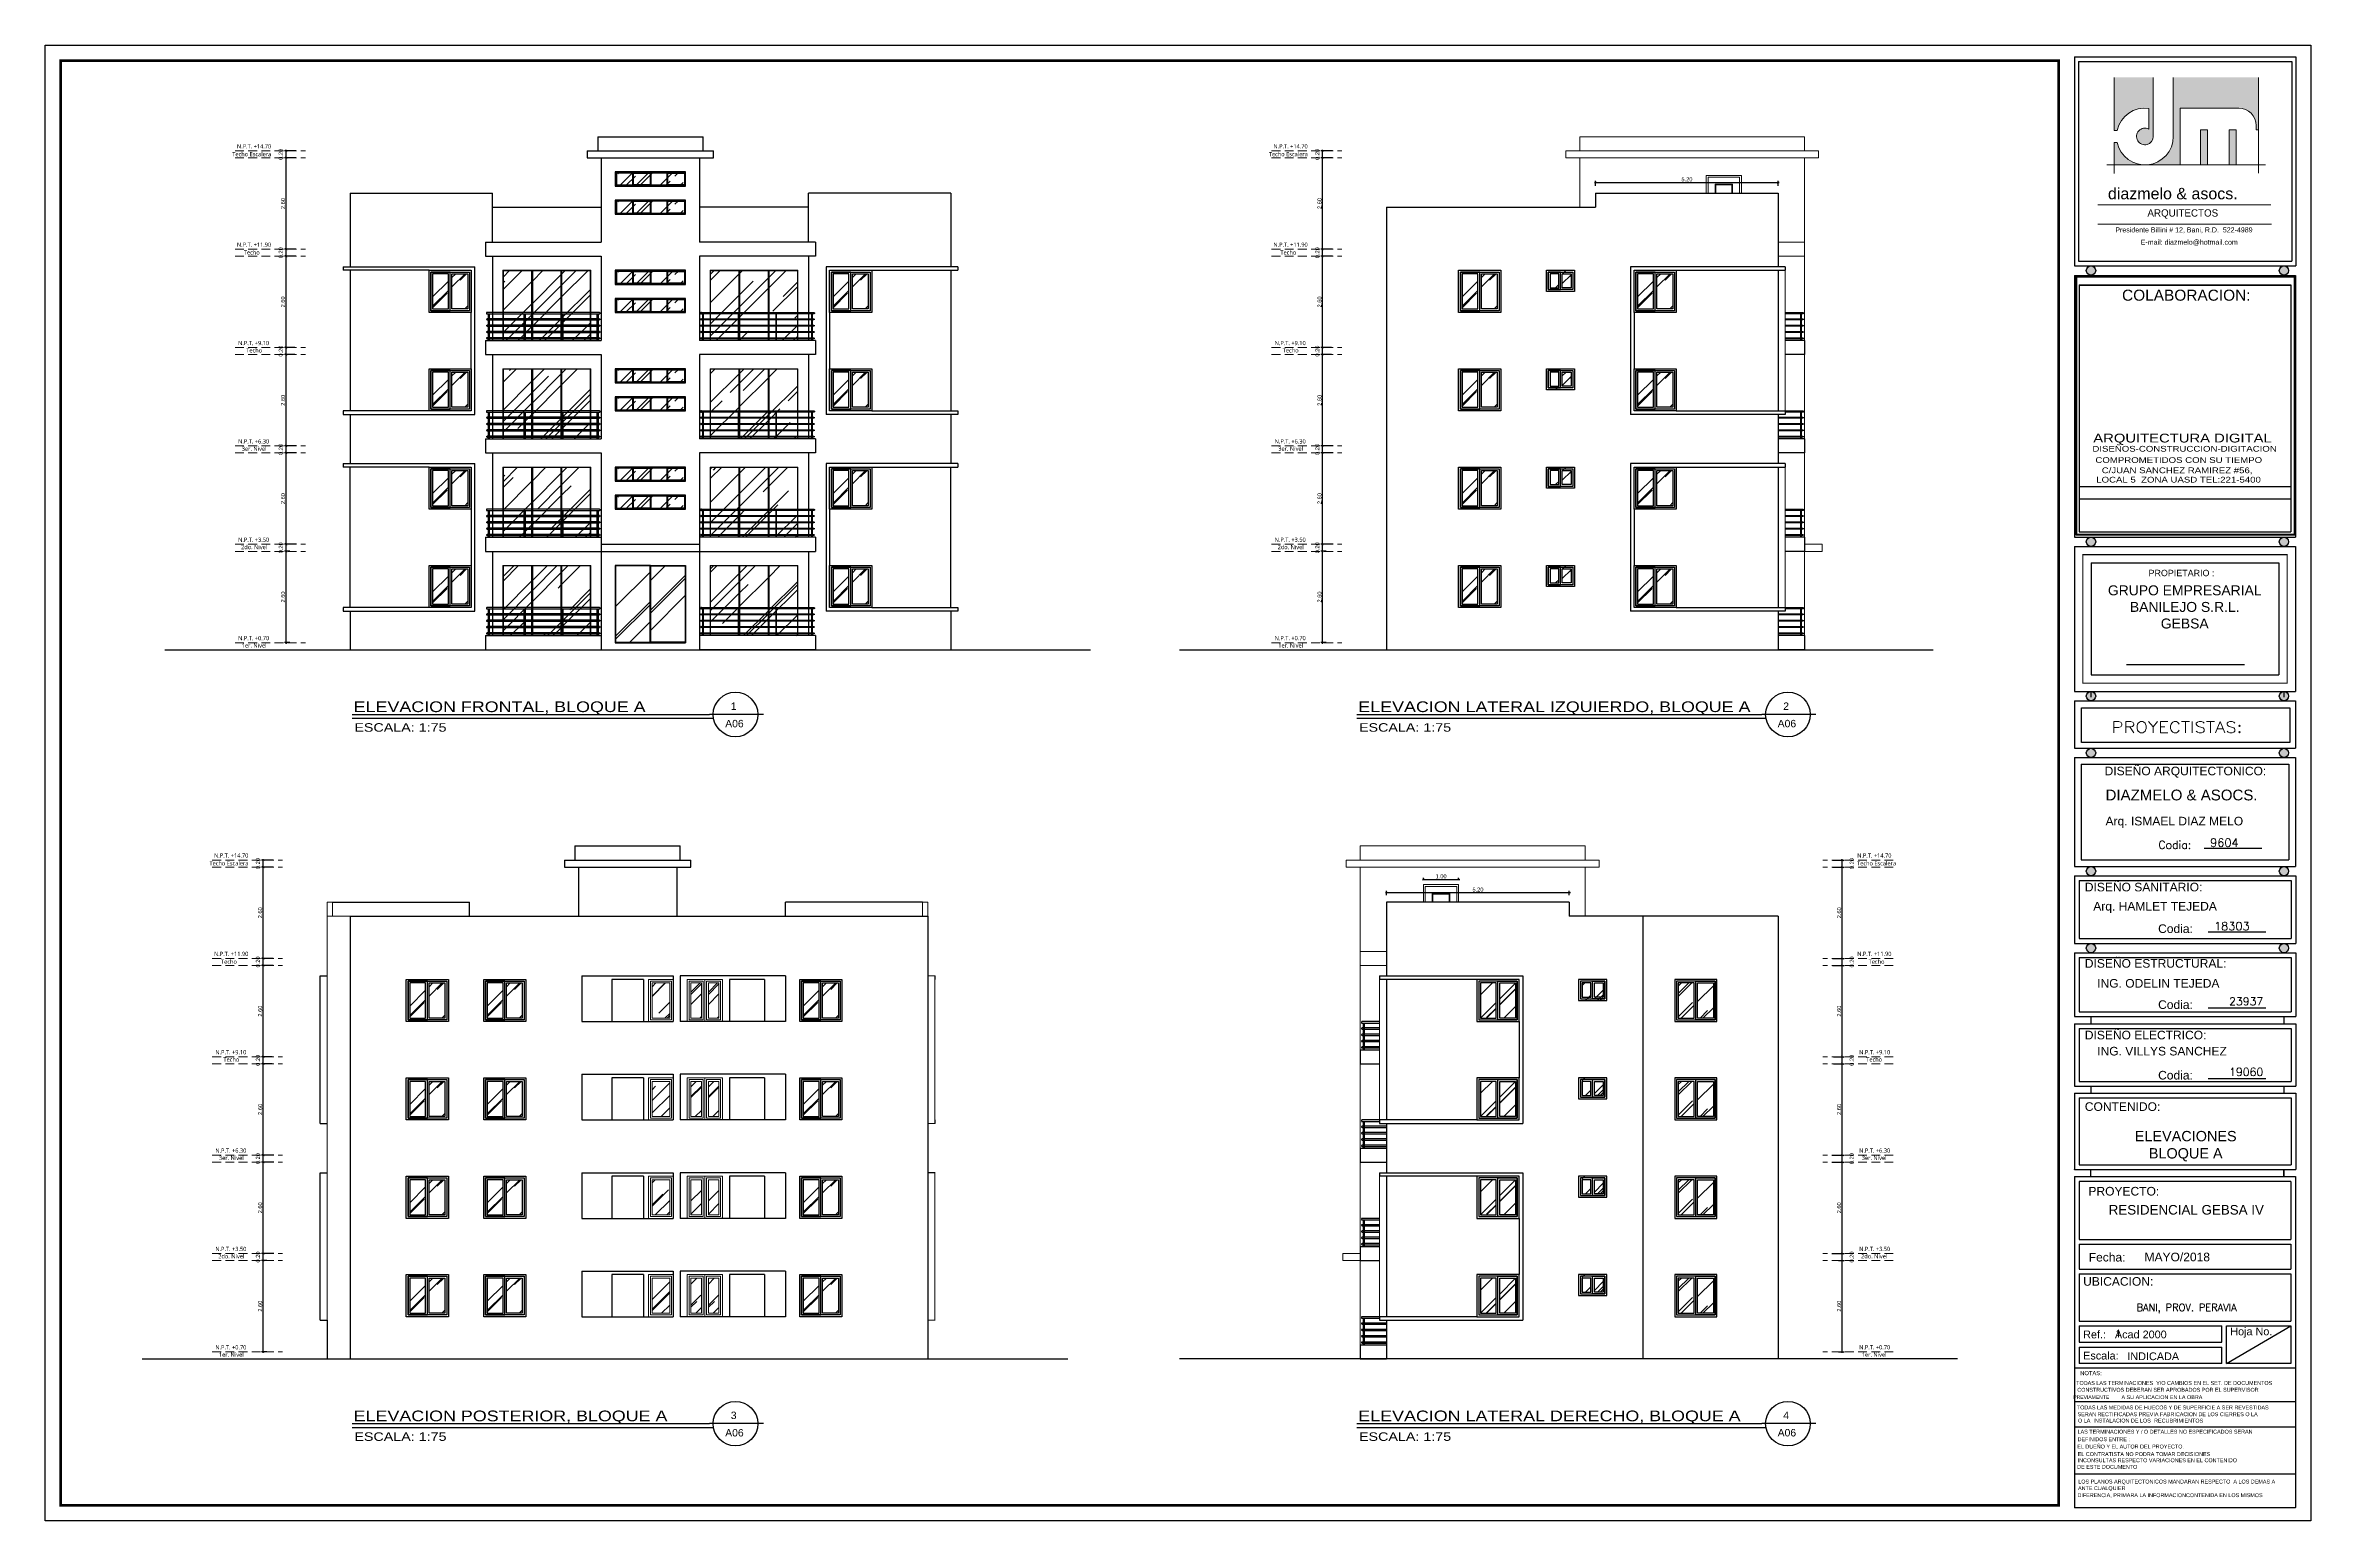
# Model space of a CAD drawing. Header units: feet. Extents: x -417 to 46, y -646 to -218.
# Drawn here: x -112.3 to -47.8, y -364.2 to -322.2 of the extents above; entities that cross this region are included whole.
import ezdxf
from ezdxf.enums import TextEntityAlignment as Align

# ---------------------------------------------------------------- set-up
doc = ezdxf.new("R2010")
doc.units = ezdxf.units.FT
doc.header["$MEASUREMENT"] = 0
doc.linetypes.add('ACAD_ISO03W100', pattern=[30, 12, -18])
doc.linetypes.add('HIDDEN', pattern=[0.375, 0.25, -0.125])
for name, color, linetype in [('1', 5, 'ACAD_ISO03W100'), ('columnas', 9, 'Continuous'), ('DIM', 10, 'Continuous'), ('HOJA', 7, 'Continuous'), ('MARCO', 7, 'Continuous'), ('MB3', 8, 'Continuous'), ('MURO', 4, 'Continuous'), ('MVERDE', 3, 'Continuous'), ('PERT-VENT', 2, 'Continuous'), ('TARGETA', 7, 'Continuous'), ('TARJETA2', 1, 'Continuous'), ('textos', 7, 'Continuous'), ('TEXXT', 8, 'Continuous')]:
    doc.layers.add(name, color=color, linetype=linetype)
for name, color, linetype, lineweight in [('arq-pisos', 251, 'Continuous', 5), ('DIM-COTAS', 1, 'Continuous', 5), ('FURN', 2, 'Continuous', 30), ('MB', 2, 'Continuous', 20), ('Piso', 8, 'Continuous', 9), ('PUERTA', 8, 'Continuous', 9), ('TEXTO', 7, 'Continuous', 5), ('TXT', 2, 'Continuous', 9), ('VUELOS', 8, 'HIDDEN', 0)]:
    doc.layers.add(name, color=color, linetype=linetype, lineweight=lineweight)
doc.layers.add('CRISTAL', color=7, linetype='Continuous', true_color=0x0061c2)
doc.styles.add('ads', font='trebuc.ttf', dxfattribs={"height": 0.14})
doc.styles.add('DAMIAN', font='arial.ttf', dxfattribs={"height": 0.12})
doc.styles.add('DIMTEXT', font='dim', dxfattribs={"width": 0.75, "bigfont": 'special'})
doc.styles.get("Standard").update_dxf_attribs({"font": 'arial.ttf', "height": 0.115})
doc.styles.add('TITTEXTM', font='romanc.shx')
doc.dimstyles.new('KEILY', dxfattribs={"dimtxt": 0.115, "dimasz": 0.06, "dimexe": 0.05, "dimexo": 0.2, "dimgap": 0.03, "dimtad": 1, "dimzin": 1, "dimdsep": 46, "dimtxsty": 'Standard', "dimblk": 'ARCHTICK', "dimcen": 2.5, "dimdle": 0.03, "dimclrd": 256, "dimclre": 256, "dimclrt": 7, "dimadec": 0, "dimazin": 0, "dimtfac": 1, "dimtmove": 2, "dimatfit": 3, "dimfxl": 0.2, "dimfxlon": 1, "dimtolj": 1, "dimtzin": 1, "dimarcsym": 0})
pattern_1 = [(45, (204.1755, 370.3603), (0.8485281, 2.2627417), [15, -2, 5, -1]), (45, (204.7624, 371.6543), (-1.647559, 0.2333452), [3, -0.33, 6, -0.75]), (45, (203.928, 371.3149), (3.2031937, 4.1507168), [8, -1.4, 4, -1])]
pattern_2 = [(45, (84.2553, 28.5624), (0.5939697, 1.5839192), [10.5, -1.4, 3.5, -0.7]), (45, (84.66615, 29.4682), (-1.1532912, 0.1633417), [2.1, -0.231, 4.2, -0.525]), (45, (84.0821, 29.2306), (2.2422356, 2.90550176), [5.6, -0.98, 2.8, -0.7])]
pattern_3 = [(45, (84.2553, 31.3624), (0.5939697, 1.5839192), [10.5, -1.4, 3.5, -0.7]), (45, (84.66615, 32.2682), (-1.1532912, 0.1633417), [2.1, -0.231, 4.2, -0.525]), (45, (84.0821, 32.0306), (2.2422356, 2.90550176), [5.6, -0.98, 2.8, -0.7])]
pattern_4 = [(45, (84.2553, 34.1624), (0.5939697, 1.5839192), [10.5, -1.4, 3.5, -0.7]), (45, (84.66615, 35.0682), (-1.1532912, 0.1633417), [2.1, -0.231, 4.2, -0.525]), (45, (84.0821, 34.8306), (2.2422356, 2.90550176), [5.6, -0.98, 2.8, -0.7])]
pattern_5 = [(45, (84.2553, 36.9624), (0.5939697, 1.5839192), [10.5, -1.4, 3.5, -0.7]), (45, (84.66615, 37.8682), (-1.1532912, 0.1633417), [2.1, -0.231, 4.2, -0.525]), (45, (84.0821, 37.6306), (2.2422356, 2.90550176), [5.6, -0.98, 2.8, -0.7])]
pattern_6 = [(45, (95.6585, 28.5624), (0.5939697, 1.5839192), [10.5, -1.4, 3.5, -0.7]), (45, (96.06935, 29.4682), (-1.1532912, 0.1633417), [2.1, -0.231, 4.2, -0.525]), (45, (95.4853, 29.2306), (2.2422356, 2.90550176), [5.6, -0.98, 2.8, -0.7])]
pattern_7 = [(45, (95.6585, 31.3624), (0.5939697, 1.5839192), [10.5, -1.4, 3.5, -0.7]), (45, (96.06935, 32.2682), (-1.1532912, 0.1633417), [2.1, -0.231, 4.2, -0.525]), (45, (95.4853, 32.0306), (2.2422356, 2.90550176), [5.6, -0.98, 2.8, -0.7])]
pattern_8 = [(45, (95.6585, 34.1624), (0.5939697, 1.5839192), [10.5, -1.4, 3.5, -0.7]), (45, (96.06935, 35.0682), (-1.1532912, 0.1633417), [2.1, -0.231, 4.2, -0.525]), (45, (95.4853, 34.8306), (2.2422356, 2.90550176), [5.6, -0.98, 2.8, -0.7])]
pattern_9 = [(45, (95.6585, 36.9624), (0.5939697, 1.5839192), [10.5, -1.4, 3.5, -0.7]), (45, (96.06935, 37.8682), (-1.1532912, 0.1633417), [2.1, -0.231, 4.2, -0.525]), (45, (95.4853, 37.6306), (2.2422356, 2.90550176), [5.6, -0.98, 2.8, -0.7])]
pattern_10 = [(45, (118.5635, 34.1624), (0.5939697, 1.5839192), [10.5, -1.4, 3.5, -0.7]), (45, (118.9743, 35.0682), (-1.1532912, 0.1633417), [2.1, -0.231, 4.2, -0.525]), (45, (118.39024, 34.8306), (2.2422356, 2.90550176), [5.6, -0.98, 2.8, -0.7])]
pattern_11 = [(45, (118.5635, 36.9624), (0.5939697, 1.5839192), [10.5, -1.4, 3.5, -0.7]), (45, (118.9743, 37.8682), (-1.1532912, 0.1633417), [2.1, -0.231, 4.2, -0.525]), (45, (118.39024, 37.6306), (2.2422356, 2.90550176), [5.6, -0.98, 2.8, -0.7])]
pattern_12 = [(45, (118.5635, 28.5624), (0.5939697, 1.5839192), [10.5, -1.4, 3.5, -0.7]), (45, (118.9743, 29.4682), (-1.1532912, 0.1633417), [2.1, -0.231, 4.2, -0.525]), (45, (118.39024, 29.2306), (2.2422356, 2.90550176), [5.6, -0.98, 2.8, -0.7])]
pattern_13 = [(45, (118.5635, 31.3624), (0.5939697, 1.5839192), [10.5, -1.4, 3.5, -0.7]), (45, (118.9743, 32.2682), (-1.1532912, 0.1633417), [2.1, -0.231, 4.2, -0.525]), (45, (118.39024, 32.0306), (2.2422356, 2.90550176), [5.6, -0.98, 2.8, -0.7])]
pattern_14 = [(45, (113.567, 28.5624), (0.5939697, 1.5839192), [10.5, -1.4, 3.5, -0.7]), (45, (113.9779, 29.4682), (-1.1532912, 0.1633417), [2.1, -0.231, 4.2, -0.525]), (45, (113.3938, 29.2306), (2.2422356, 2.90550176), [5.6, -0.98, 2.8, -0.7])]
pattern_15 = [(45, (113.567, 31.3624), (0.5939697, 1.5839192), [10.5, -1.4, 3.5, -0.7]), (45, (113.9779, 32.2682), (-1.1532912, 0.1633417), [2.1, -0.231, 4.2, -0.525]), (45, (113.3938, 32.0306), (2.2422356, 2.90550176), [5.6, -0.98, 2.8, -0.7])]
pattern_16 = [(45, (113.567, 34.1624), (0.5939697, 1.5839192), [10.5, -1.4, 3.5, -0.7]), (45, (113.9779, 35.0682), (-1.1532912, 0.1633417), [2.1, -0.231, 4.2, -0.525]), (45, (113.3938, 34.8306), (2.2422356, 2.90550176), [5.6, -0.98, 2.8, -0.7])]
pattern_17 = [(45, (113.567, 36.9624), (0.5939697, 1.5839192), [10.5, -1.4, 3.5, -0.7]), (45, (113.9779, 37.8682), (-1.1532912, 0.1633417), [2.1, -0.231, 4.2, -0.525]), (45, (113.3938, 37.6306), (2.2422356, 2.90550176), [5.6, -0.98, 2.8, -0.7])]
pattern_18 = [(45, (94.53634, 13.9742), (0.5939697, 1.5839192), [10.5, -1.4, 3.5, -0.7]), (45, (94.9472, 14.88), (-1.1532912, 0.1633417), [2.1, -0.231, 4.2, -0.525]), (45, (94.3631, 14.64245), (2.2422356, 2.90550176), [5.6, -0.98, 2.8, -0.7])]
pattern_19 = [(45, (94.53634, 16.7742), (0.5939697, 1.5839192), [10.5, -1.4, 3.5, -0.7]), (45, (94.9472, 17.68), (-1.1532912, 0.1633417), [2.1, -0.231, 4.2, -0.525]), (45, (94.3631, 17.44245), (2.2422356, 2.90550176), [5.6, -0.98, 2.8, -0.7])]
pattern_20 = [(45, (94.53634, 8.3742), (0.5939697, 1.5839192), [10.5, -1.4, 3.5, -0.7]), (45, (94.9472, 9.28), (-1.1532912, 0.1633417), [2.1, -0.231, 4.2, -0.525]), (45, (94.3631, 9.04245), (2.2422356, 2.90550176), [5.6, -0.98, 2.8, -0.7])]
pattern_21 = [(45, (94.53634, 11.1742), (0.5939697, 1.5839192), [10.5, -1.4, 3.5, -0.7]), (45, (94.9472, 12.08), (-1.1532912, 0.1633417), [2.1, -0.231, 4.2, -0.525]), (45, (94.3631, 11.84245), (2.2422356, 2.90550176), [5.6, -0.98, 2.8, -0.7])]
pattern_22 = [(45, (90.1763, 8.3742), (0.5939697, 1.5839192), [10.5, -1.4, 3.5, -0.7]), (45, (90.5871, 9.28), (-1.1532912, 0.1633417), [2.1, -0.231, 4.2, -0.525]), (45, (90.00306, 9.04245), (2.2422356, 2.90550176), [5.6, -0.98, 2.8, -0.7])]
pattern_23 = [(45, (90.1763, 11.1742), (0.5939697, 1.5839192), [10.5, -1.4, 3.5, -0.7]), (45, (90.5871, 12.08), (-1.1532912, 0.1633417), [2.1, -0.231, 4.2, -0.525]), (45, (90.00306, 11.84245), (2.2422356, 2.90550176), [5.6, -0.98, 2.8, -0.7])]
pattern_24 = [(45, (90.1763, 13.9742), (0.5939697, 1.5839192), [10.5, -1.4, 3.5, -0.7]), (45, (90.5871, 14.88), (-1.1532912, 0.1633417), [2.1, -0.231, 4.2, -0.525]), (45, (90.00306, 14.64245), (2.2422356, 2.90550176), [5.6, -0.98, 2.8, -0.7])]
pattern_25 = [(45, (90.1763, 16.7742), (0.5939697, 1.5839192), [10.5, -1.4, 3.5, -0.7]), (45, (90.5871, 17.68), (-1.1532912, 0.1633417), [2.1, -0.231, 4.2, -0.525]), (45, (90.00306, 17.44245), (2.2422356, 2.90550176), [5.6, -0.98, 2.8, -0.7])]
pattern_26 = [(45, (83.6054, 8.3742), (0.5939697, 1.5839192), [10.5, -1.4, 3.5, -0.7]), (45, (84.0162, 9.28), (-1.1532912, 0.1633417), [2.1, -0.231, 4.2, -0.525]), (45, (83.43213, 9.04245), (2.2422356, 2.90550176), [5.6, -0.98, 2.8, -0.7])]
pattern_27 = [(45, (83.6054, 11.1742), (0.5939697, 1.5839192), [10.5, -1.4, 3.5, -0.7]), (45, (84.0162, 12.08), (-1.1532912, 0.1633417), [2.1, -0.231, 4.2, -0.525]), (45, (83.43213, 11.84245), (2.2422356, 2.90550176), [5.6, -0.98, 2.8, -0.7])]
pattern_28 = [(45, (83.6054, 13.9742), (0.5939697, 1.5839192), [10.5, -1.4, 3.5, -0.7]), (45, (84.0162, 14.88), (-1.1532912, 0.1633417), [2.1, -0.231, 4.2, -0.525]), (45, (83.43213, 14.64245), (2.2422356, 2.90550176), [5.6, -0.98, 2.8, -0.7])]
pattern_29 = [(45, (83.6054, 16.7742), (0.5939697, 1.5839192), [10.5, -1.4, 3.5, -0.7]), (45, (84.0162, 17.68), (-1.1532912, 0.1633417), [2.1, -0.231, 4.2, -0.525]), (45, (83.43213, 17.44245), (2.2422356, 2.90550176), [5.6, -0.98, 2.8, -0.7])]
pattern_30 = [(45, (94.8086, 8.3742), (0.5939697, 1.5839192), [10.5, -1.4, 3.5, -0.7]), (45, (95.2194, 9.28), (-1.1532912, 0.1633417), [2.1, -0.231, 4.2, -0.525]), (45, (94.63533, 9.04245), (2.2422356, 2.90550176), [5.6, -0.98, 2.8, -0.7])]
pattern_31 = [(45, (94.8086, 11.1742), (0.5939697, 1.5839192), [10.5, -1.4, 3.5, -0.7]), (45, (95.2194, 12.08), (-1.1532912, 0.1633417), [2.1, -0.231, 4.2, -0.525]), (45, (94.63533, 11.84245), (2.2422356, 2.90550176), [5.6, -0.98, 2.8, -0.7])]
pattern_32 = [(45, (94.8086, 13.9742), (0.5939697, 1.5839192), [10.5, -1.4, 3.5, -0.7]), (45, (95.2194, 14.88), (-1.1532912, 0.1633417), [2.1, -0.231, 4.2, -0.525]), (45, (94.63533, 14.64245), (2.2422356, 2.90550176), [5.6, -0.98, 2.8, -0.7])]
pattern_33 = [(45, (94.8086, 16.7742), (0.5939697, 1.5839192), [10.5, -1.4, 3.5, -0.7]), (45, (95.2194, 17.68), (-1.1532912, 0.1633417), [2.1, -0.231, 4.2, -0.525]), (45, (94.63533, 17.44245), (2.2422356, 2.90550176), [5.6, -0.98, 2.8, -0.7])]
pattern_34 = [(45, (85.8086, 8.3742), (0.5939697, 1.5839192), [10.5, -1.4, 3.5, -0.7]), (45, (86.2194, 9.28), (-1.1532912, 0.1633417), [2.1, -0.231, 4.2, -0.525]), (45, (85.63533, 9.04245), (2.2422356, 2.90550176), [5.6, -0.98, 2.8, -0.7])]
pattern_35 = [(45, (85.8086, 11.1742), (0.5939697, 1.5839192), [10.5, -1.4, 3.5, -0.7]), (45, (86.2194, 12.08), (-1.1532912, 0.1633417), [2.1, -0.231, 4.2, -0.525]), (45, (85.63533, 11.84245), (2.2422356, 2.90550176), [5.6, -0.98, 2.8, -0.7])]
pattern_36 = [(45, (85.8086, 13.9742), (0.5939697, 1.5839192), [10.5, -1.4, 3.5, -0.7]), (45, (86.2194, 14.88), (-1.1532912, 0.1633417), [2.1, -0.231, 4.2, -0.525]), (45, (85.63533, 14.64245), (2.2422356, 2.90550176), [5.6, -0.98, 2.8, -0.7])]
pattern_37 = [(45, (85.8086, 16.7742), (0.5939697, 1.5839192), [10.5, -1.4, 3.5, -0.7]), (45, (86.2194, 17.68), (-1.1532912, 0.1633417), [2.1, -0.231, 4.2, -0.525]), (45, (85.63533, 17.44245), (2.2422356, 2.90550176), [5.6, -0.98, 2.8, -0.7])]

# ---------------------------------------------------------------- blocks, each defined once
blk = doc.blocks.new('A$C753019B1')
at = {"layer": 'CRISTAL'}
h = blk.add_hatch(dxfattribs=at)
h.set_pattern_fill('AR-RROOF', color=256, angle=45)
h.set_pattern_definition(pattern_1)
h.paths.add_polyline_path([(0.015, 0), (0.818, 0), (0.818, 1.985), (0.015, 1.985)])
h = blk.add_hatch(dxfattribs=at)
h.set_pattern_fill('AR-RROOF', color=256, angle=45)
h.set_pattern_definition(pattern_1)
h.paths.add_polyline_path([(0.848, 0), (1.652, 0), (1.652, 1.985), (0.848, 1.985)])
h = blk.add_hatch(dxfattribs=at)
h.set_pattern_fill('AR-RROOF', color=256, angle=45)
h.set_pattern_definition(pattern_1)
h.paths.add_polyline_path([(1.682, 0), (2.485, 0), (2.485, 1.985), (1.682, 1.985)])
blk.add_line((1.667, 0), (1.667, 2))
at = {"layer": 'PUERTA'}
blk.add_line((0.833, 0), (0.833, 2), dxfattribs=at)
for points in [[(2.5, 0), (2.5, 2), (0, 2), (0, 0)], [(0.833, 0), (0.833, 2), (0, 2), (0, 0)], [(0.818, 0), (0.818, 1.985), (0.015, 1.985), (0.015, 0)], [(0.833, 0), (0.833, 2), (1.667, 2), (1.667, 0)], [(0.848, 0), (0.848, 1.985), (1.652, 1.985), (1.652, 0)], [(1.667, 0), (1.667, 2), (2.5, 2), (2.5, 0)], [(1.682, 0), (1.682, 1.985), (2.485, 1.985), (2.485, 0)]]:
    blk.add_lwpolyline(points, dxfattribs=at)
blk = doc.blocks.new('A$C37067DF1')
at = {"layer": 'FURN', "color": 8}
for p, q in [((0.008, 0.76), (0.02, 0.76)), ((0.008, 0.76), (0.02, 0.76)), ((3.22, 0.8), (0.02, 0.8)), ((0.02, 0.76), (0.033, 0.76)), ((0.02, 0.76), (0.033, 0.76)), ((0.02, 0.76), (3.22, 0.76)), ((0.058, 0), (0.058, 0.76)), ((0.083, 0.76), (0.083, 0)), ((1.078, 0), (1.078, 0.76)), ((1.078, 0.76), (1.09, 0.76)), ((1.09, 0.76), (1.103, 0.76)), ((1.103, 0.76), (1.103, 0)), ((2.148, 0), (2.148, 0.76)), ((2.148, 0.76), (2.16, 0.76)), ((2.16, 0.76), (2.173, 0.76)), ((2.173, 0.76), (2.173, 0)), ((3.158, 0), (3.158, 0.76)), ((3.183, 0.76), (3.183, 0)), ((3.208, 0.76), (3.233, 0.76)), ((3.22, 0.62), (0.02, 0.62)), ((0.02, 0.59), (3.22, 0.59)), ((3.22, 0.44), (0.02, 0.44)), ((0.02, 0.41), (3.22, 0.41)), ((3.22, 0.26), (0.02, 0.26)), ((0.02, 0.23), (3.22, 0.23)), ((3.22, 0.08), (0.02, 0.08)), ((0.02, 0.05), (3.22, 0.05))]:
    blk.add_line(p, q, dxfattribs=at)
for points, knots in [([(0.02, 0.8), (0.02, 0.8), (0.019, 0.8), (0.017, 0.8), (0.016, 0.8), (0.015, 0.799), (0.014, 0.799), (0.012, 0.798), (0.011, 0.798), (0.01, 0.797), (0.009, 0.797), (0.007, 0.796), (0.006, 0.794), (0.005, 0.793), (0.004, 0.792), (0.003, 0.79), (0.001, 0.788), (0, 0.784), (0, 0.782), (0, 0.78)], [0.5, 0.5, 0.5, 0.5, 0.5208333, 0.5416667, 0.5625, 0.5833333, 0.6041667, 0.625, 0.6458333, 0.6666667, 0.6875, 0.7083333, 0.75, 0.7708333, 0.7916667, 0.8333333, 0.875, 0.9166667, 1, 1, 1, 1]), ([(0, 0.78), (0, 0.778), (0, 0.776), (0.001, 0.772), (0.003, 0.77), (0.004, 0.768), (0.005, 0.767), (0.006, 0.766), (0.008, 0.764), (0.01, 0.763), (0.011, 0.762), (0.012, 0.762), (0.014, 0.761), (0.015, 0.761), (0.016, 0.76), (0.017, 0.76), (0.019, 0.76), (0.02, 0.76), (0.02, 0.76)], [0, 0, 0, 0, 0.0833333, 0.125, 0.1666667, 0.2083333, 0.2291667, 0.25, 0.2916667, 0.3333333, 0.3541667, 0.375, 0.3958333, 0.4166667, 0.4375, 0.4583333, 0.4791667, 0.5, 0.5, 0.5, 0.5]), ([(3.22, 0.8), (3.22, 0.8), (3.221, 0.8), (3.223, 0.8), (3.224, 0.8), (3.225, 0.799), (3.226, 0.799), (3.228, 0.798), (3.229, 0.798), (3.23, 0.797), (3.231, 0.797), (3.233, 0.796), (3.234, 0.794), (3.235, 0.793), (3.236, 0.792), (3.237, 0.79), (3.239, 0.788), (3.24, 0.784), (3.24, 0.782), (3.24, 0.78)], [0.5, 0.5, 0.5, 0.5, 0.5208333, 0.5416667, 0.5625, 0.5833333, 0.6041667, 0.625, 0.6458333, 0.6666667, 0.6875, 0.7083333, 0.75, 0.7708333, 0.7916667, 0.8333333, 0.875, 0.9166667, 1, 1, 1, 1]), ([(3.24, 0.78), (3.24, 0.778), (3.24, 0.776), (3.239, 0.772), (3.237, 0.77), (3.236, 0.768), (3.235, 0.767), (3.234, 0.766), (3.232, 0.764), (3.23, 0.763), (3.229, 0.762), (3.228, 0.762), (3.226, 0.761), (3.225, 0.761), (3.224, 0.76), (3.223, 0.76), (3.221, 0.76), (3.22, 0.76), (3.22, 0.76)], [0, 0, 0, 0, 0.0833333, 0.125, 0.1666667, 0.2083333, 0.2291667, 0.25, 0.2916667, 0.3333333, 0.3541667, 0.375, 0.3958333, 0.4166667, 0.4375, 0.4583333, 0.4791667, 0.5, 0.5, 0.5, 0.5]), ([(0.011, 0.617), (0.011, 0.617), (0.011, 0.617), (0.01, 0.616), (0.009, 0.615), (0.008, 0.614), (0.007, 0.613), (0.006, 0.611), (0.005, 0.608), (0.005, 0.606), (0.005, 0.605)], [0.6945014, 0.6945014, 0.6945014, 0.6945014, 0.7083333, 0.75, 0.7708333, 0.7916667, 0.8333333, 0.875, 0.9166667, 1, 1, 1, 1]), ([(0.005, 0.605), (0.005, 0.604), (0.005, 0.602), (0.006, 0.599), (0.007, 0.597), (0.008, 0.596), (0.009, 0.595), (0.01, 0.594), (0.011, 0.593), (0.011, 0.593), (0.011, 0.593)], [0, 0, 0, 0, 0.0833333, 0.125, 0.1666667, 0.2083333, 0.2291667, 0.25, 0.2916667, 0.3054986, 0.3054986, 0.3054986, 0.3054986]), ([(0.011, 0.437), (0.011, 0.437), (0.011, 0.437), (0.01, 0.436), (0.009, 0.435), (0.008, 0.434), (0.007, 0.433), (0.006, 0.431), (0.005, 0.428), (0.005, 0.426), (0.005, 0.425)], [0.6945014, 0.6945014, 0.6945014, 0.6945014, 0.7083333, 0.75, 0.7708333, 0.7916667, 0.8333333, 0.875, 0.9166667, 1, 1, 1, 1]), ([(0.005, 0.425), (0.005, 0.424), (0.005, 0.422), (0.006, 0.419), (0.007, 0.417), (0.008, 0.416), (0.009, 0.415), (0.01, 0.414), (0.011, 0.413), (0.011, 0.413), (0.011, 0.413)], [0, 0, 0, 0, 0.0833333, 0.125, 0.1666667, 0.2083333, 0.2291667, 0.25, 0.2916667, 0.3054986, 0.3054986, 0.3054986, 0.3054986]), ([(0.011, 0.257), (0.011, 0.257), (0.011, 0.257), (0.01, 0.256), (0.009, 0.255), (0.008, 0.254), (0.007, 0.253), (0.006, 0.251), (0.005, 0.248), (0.005, 0.246), (0.005, 0.245)], [0.6945014, 0.6945014, 0.6945014, 0.6945014, 0.7083333, 0.75, 0.7708333, 0.7916667, 0.8333333, 0.875, 0.9166667, 1, 1, 1, 1]), ([(0.005, 0.245), (0.005, 0.244), (0.005, 0.242), (0.006, 0.239), (0.007, 0.237), (0.008, 0.236), (0.009, 0.235), (0.01, 0.234), (0.011, 0.233), (0.011, 0.233), (0.011, 0.233)], [0, 0, 0, 0, 0.0833333, 0.125, 0.1666667, 0.2083333, 0.2291667, 0.25, 0.2916667, 0.3054986, 0.3054986, 0.3054986, 0.3054986]), ([(0.011, 0.077), (0.011, 0.077), (0.011, 0.077), (0.01, 0.076), (0.009, 0.075), (0.008, 0.074), (0.007, 0.073), (0.006, 0.071), (0.005, 0.068), (0.005, 0.066), (0.005, 0.065)], [0.6945014, 0.6945014, 0.6945014, 0.6945014, 0.7083333, 0.75, 0.7708333, 0.7916667, 0.8333333, 0.875, 0.9166667, 1, 1, 1, 1]), ([(0.005, 0.065), (0.005, 0.064), (0.005, 0.062), (0.006, 0.059), (0.007, 0.057), (0.008, 0.056), (0.009, 0.055), (0.01, 0.054), (0.011, 0.053), (0.011, 0.053), (0.011, 0.053)], [0, 0, 0, 0, 0.0833333, 0.125, 0.1666667, 0.2083333, 0.2291667, 0.25, 0.2916667, 0.3054986, 0.3054986, 0.3054986, 0.3054986]), ([(3.229, 0.617), (3.229, 0.617), (3.229, 0.617), (3.23, 0.616), (3.231, 0.615), (3.232, 0.614), (3.233, 0.613), (3.234, 0.611), (3.235, 0.608), (3.235, 0.606), (3.235, 0.605)], [0.6945014, 0.6945014, 0.6945014, 0.6945014, 0.7083333, 0.75, 0.7708333, 0.7916667, 0.8333333, 0.875, 0.9166667, 1, 1, 1, 1]), ([(3.235, 0.605), (3.235, 0.604), (3.235, 0.602), (3.234, 0.599), (3.233, 0.597), (3.232, 0.596), (3.231, 0.595), (3.23, 0.594), (3.229, 0.593), (3.229, 0.593), (3.229, 0.593)], [0, 0, 0, 0, 0.0833333, 0.125, 0.1666667, 0.2083333, 0.2291667, 0.25, 0.2916667, 0.3054986, 0.3054986, 0.3054986, 0.3054986]), ([(3.229, 0.437), (3.229, 0.437), (3.229, 0.437), (3.23, 0.436), (3.231, 0.435), (3.232, 0.434), (3.233, 0.433), (3.234, 0.431), (3.235, 0.428), (3.235, 0.426), (3.235, 0.425)], [0.6945014, 0.6945014, 0.6945014, 0.6945014, 0.7083333, 0.75, 0.7708333, 0.7916667, 0.8333333, 0.875, 0.9166667, 1, 1, 1, 1]), ([(3.235, 0.425), (3.235, 0.424), (3.235, 0.422), (3.234, 0.419), (3.233, 0.417), (3.232, 0.416), (3.231, 0.415), (3.23, 0.414), (3.229, 0.413), (3.229, 0.413), (3.229, 0.413)], [0, 0, 0, 0, 0.0833333, 0.125, 0.1666667, 0.2083333, 0.2291667, 0.25, 0.2916667, 0.3054986, 0.3054986, 0.3054986, 0.3054986]), ([(3.229, 0.257), (3.229, 0.257), (3.229, 0.257), (3.23, 0.256), (3.231, 0.255), (3.232, 0.254), (3.233, 0.253), (3.234, 0.251), (3.235, 0.248), (3.235, 0.246), (3.235, 0.245)], [0.6945014, 0.6945014, 0.6945014, 0.6945014, 0.7083333, 0.75, 0.7708333, 0.7916667, 0.8333333, 0.875, 0.9166667, 1, 1, 1, 1]), ([(3.235, 0.245), (3.235, 0.244), (3.235, 0.242), (3.234, 0.239), (3.233, 0.237), (3.232, 0.236), (3.231, 0.235), (3.23, 0.234), (3.229, 0.233), (3.229, 0.233), (3.229, 0.233)], [0, 0, 0, 0, 0.0833333, 0.125, 0.1666667, 0.2083333, 0.2291667, 0.25, 0.2916667, 0.3054986, 0.3054986, 0.3054986, 0.3054986]), ([(3.229, 0.077), (3.229, 0.077), (3.229, 0.077), (3.23, 0.076), (3.231, 0.075), (3.232, 0.074), (3.233, 0.073), (3.234, 0.071), (3.235, 0.068), (3.235, 0.066), (3.235, 0.065)], [0.6945014, 0.6945014, 0.6945014, 0.6945014, 0.7083333, 0.75, 0.7708333, 0.7916667, 0.8333333, 0.875, 0.9166667, 1, 1, 1, 1]), ([(3.235, 0.065), (3.235, 0.064), (3.235, 0.062), (3.234, 0.059), (3.233, 0.057), (3.232, 0.056), (3.231, 0.055), (3.23, 0.054), (3.229, 0.053), (3.229, 0.053), (3.229, 0.053)], [0, 0, 0, 0, 0.0833333, 0.125, 0.1666667, 0.2083333, 0.2291667, 0.25, 0.2916667, 0.3054986, 0.3054986, 0.3054986, 0.3054986])]:
    blk.add_open_spline(points, degree=3, knots=knots, dxfattribs=at)
blk = doc.blocks.new('_ArchTick')
at = {"layer": 'DIM-COTAS', "color": 0, "const_width": 0.15}
blk.add_lwpolyline([(-0.5, -0.5), (0.5, 0.5)], dxfattribs=at)
blk = doc.blocks.new('*D138')
at = {"layer": 'Defpoints', "color": 0, "transparency": 16777216}
for p in [(-105.396, -336.653), (-105.091, -336.653), (-105.091, -339.253)]:
    blk.add_point(p, dxfattribs=at)
at = {"layer": 'DIM', "lineweight": -2, "transparency": 16777216}
for p, q in [((-105.291, -336.653), (-105.446, -336.653)), ((-105.396, -339.283), (-105.396, -336.623)), ((-105.291, -339.253), (-105.446, -339.253))]:
    blk.add_line(p, q, dxfattribs=at)
at = {"layer": 'DIM', "lineweight": -2, "transparency": 16777216, "xscale": 0.06, "yscale": 0.06, "zscale": 0.06}
for p, rotation in [((-105.396, -336.653), 90), ((-105.396, -339.253), 270)]:
    blk.add_blockref('_ArchTick', p, dxfattribs=dict(at, rotation=rotation))
at = {"layer": 'DIM', "color": 7, "transparency": 16777216, "insert": (-105.485, -337.953), "char_height": 0.115, "attachment_point": 5, "rotation": 90}
blk.add_mtext('\\A1;2.60', dxfattribs=at)
blk = doc.blocks.new('*D139')
at = {"layer": 'Defpoints', "color": 0, "transparency": 16777216}
for p in [(-105.396, -336.453), (-105.091, -336.653), (-104.605, -336.453)]:
    blk.add_point(p, dxfattribs=at)
at = {"layer": 'DIM', "lineweight": -2, "transparency": 16777216}
for p, q in [((-105.096, -336.453), (-105.446, -336.453)), ((-105.291, -336.653), (-105.446, -336.653)), ((-105.396, -336.683), (-105.396, -336.423))]:
    blk.add_line(p, q, dxfattribs=at)
at = {"layer": 'DIM', "lineweight": -2, "transparency": 16777216, "xscale": 0.06, "yscale": 0.06, "zscale": 0.06}
for p, rotation in [((-105.396, -336.453), 90), ((-105.396, -336.653), 270)]:
    blk.add_blockref('_ArchTick', p, dxfattribs=dict(at, rotation=rotation))
at = {"layer": 'DIM', "color": 7, "transparency": 16777216, "insert": (-105.55, -336.553), "char_height": 0.115, "attachment_point": 5, "rotation": 90}
blk.add_mtext('\\A1;0.20', dxfattribs=at)
blk = doc.blocks.new('*D140')
at = {"layer": 'Defpoints', "color": 0, "transparency": 16777216}
for p in [(-105.396, -333.853), (-104.732, -333.853), (-104.605, -336.453)]:
    blk.add_point(p, dxfattribs=at)
at = {"layer": 'DIM', "lineweight": -2, "transparency": 16777216}
for p, q in [((-105.096, -333.853), (-105.446, -333.853)), ((-105.396, -336.483), (-105.396, -333.823)), ((-105.096, -336.453), (-105.446, -336.453))]:
    blk.add_line(p, q, dxfattribs=at)
at = {"layer": 'DIM', "lineweight": -2, "transparency": 16777216, "xscale": 0.06, "yscale": 0.06, "zscale": 0.06}
for p, rotation in [((-105.396, -333.853), 90), ((-105.396, -336.453), 270)]:
    blk.add_blockref('_ArchTick', p, dxfattribs=dict(at, rotation=rotation))
at = {"layer": 'DIM', "color": 7, "transparency": 16777216, "insert": (-105.485, -335.153), "char_height": 0.115, "attachment_point": 5, "rotation": 90}
blk.add_mtext('\\A1;2.60', dxfattribs=at)
blk = doc.blocks.new('*D141')
at = {"layer": 'Defpoints', "color": 0, "transparency": 16777216}
for p in [(-105.396, -333.653), (-104.732, -333.653), (-104.732, -333.853)]:
    blk.add_point(p, dxfattribs=at)
at = {"layer": 'DIM', "lineweight": -2, "transparency": 16777216}
for p, q in [((-105.096, -333.653), (-105.446, -333.653)), ((-105.096, -333.853), (-105.446, -333.853)), ((-105.396, -333.883), (-105.396, -333.623))]:
    blk.add_line(p, q, dxfattribs=at)
at = {"layer": 'DIM', "lineweight": -2, "transparency": 16777216, "xscale": 0.06, "yscale": 0.06, "zscale": 0.06}
for p, rotation in [((-105.396, -333.653), 90), ((-105.396, -333.853), 270)]:
    blk.add_blockref('_ArchTick', p, dxfattribs=dict(at, rotation=rotation))
at = {"layer": 'DIM', "color": 7, "transparency": 16777216, "insert": (-105.55, -333.753), "char_height": 0.115, "attachment_point": 5, "rotation": 90}
blk.add_mtext('\\A1;0.20', dxfattribs=at)
blk = doc.blocks.new('*D142')
at = {"layer": 'Defpoints', "color": 0, "transparency": 16777216}
for p in [(-105.396, -331.053), (-104.947, -331.053), (-104.732, -333.653)]:
    blk.add_point(p, dxfattribs=at)
at = {"layer": 'DIM', "lineweight": -2, "transparency": 16777216}
for p, q in [((-105.147, -331.053), (-105.446, -331.053)), ((-105.396, -333.683), (-105.396, -331.023)), ((-105.096, -333.653), (-105.446, -333.653))]:
    blk.add_line(p, q, dxfattribs=at)
at = {"layer": 'DIM', "lineweight": -2, "transparency": 16777216, "xscale": 0.06, "yscale": 0.06, "zscale": 0.06}
for p, rotation in [((-105.396, -331.053), 90), ((-105.396, -333.653), 270)]:
    blk.add_blockref('_ArchTick', p, dxfattribs=dict(at, rotation=rotation))
at = {"layer": 'DIM', "color": 7, "transparency": 16777216, "insert": (-105.485, -332.353), "char_height": 0.115, "attachment_point": 5, "rotation": 90}
blk.add_mtext('\\A1;2.60', dxfattribs=at)
blk = doc.blocks.new('*D143')
at = {"layer": 'Defpoints', "color": 0, "transparency": 16777216}
for p in [(-105.396, -330.853), (-104.947, -330.853), (-104.947, -331.053)]:
    blk.add_point(p, dxfattribs=at)
at = {"layer": 'DIM', "lineweight": -2, "transparency": 16777216}
for p, q in [((-105.147, -330.853), (-105.446, -330.853)), ((-105.396, -331.083), (-105.396, -330.823)), ((-105.147, -331.053), (-105.446, -331.053))]:
    blk.add_line(p, q, dxfattribs=at)
at = {"layer": 'DIM', "lineweight": -2, "transparency": 16777216, "xscale": 0.06, "yscale": 0.06, "zscale": 0.06}
for p, rotation in [((-105.396, -330.853), 90), ((-105.396, -331.053), 270)]:
    blk.add_blockref('_ArchTick', p, dxfattribs=dict(at, rotation=rotation))
at = {"layer": 'DIM', "color": 7, "transparency": 16777216, "insert": (-105.55, -330.953), "char_height": 0.115, "attachment_point": 5, "rotation": 90}
blk.add_mtext('\\A1;0.20', dxfattribs=at)
blk = doc.blocks.new('*D144')
at = {"layer": 'Defpoints', "color": 0, "transparency": 16777216}
for p in [(-105.396, -328.253), (-104.917, -328.253), (-104.947, -330.853)]:
    blk.add_point(p, dxfattribs=at)
at = {"layer": 'DIM', "lineweight": -2, "transparency": 16777216}
for p, q in [((-105.117, -328.253), (-105.446, -328.253)), ((-105.396, -330.883), (-105.396, -328.223)), ((-105.147, -330.853), (-105.446, -330.853))]:
    blk.add_line(p, q, dxfattribs=at)
at = {"layer": 'DIM', "lineweight": -2, "transparency": 16777216, "xscale": 0.06, "yscale": 0.06, "zscale": 0.06}
for p, rotation in [((-105.396, -328.253), 90), ((-105.396, -330.853), 270)]:
    blk.add_blockref('_ArchTick', p, dxfattribs=dict(at, rotation=rotation))
at = {"layer": 'DIM', "color": 7, "transparency": 16777216, "insert": (-105.485, -329.553), "char_height": 0.115, "attachment_point": 5, "rotation": 90}
blk.add_mtext('\\A1;2.60', dxfattribs=at)
blk = doc.blocks.new('*D145')
at = {"layer": 'Defpoints', "color": 0, "transparency": 16777216}
for p in [(-105.396, -328.053), (-104.917, -328.053), (-104.917, -328.253)]:
    blk.add_point(p, dxfattribs=at)
at = {"layer": 'DIM', "lineweight": -2, "transparency": 16777216}
for p, q in [((-105.117, -328.053), (-105.446, -328.053)), ((-105.117, -328.253), (-105.446, -328.253)), ((-105.396, -328.283), (-105.396, -328.023))]:
    blk.add_line(p, q, dxfattribs=at)
at = {"layer": 'DIM', "lineweight": -2, "transparency": 16777216, "xscale": 0.06, "yscale": 0.06, "zscale": 0.06}
for p, rotation in [((-105.396, -328.053), 90), ((-105.396, -328.253), 270)]:
    blk.add_blockref('_ArchTick', p, dxfattribs=dict(at, rotation=rotation))
at = {"layer": 'DIM', "color": 7, "transparency": 16777216, "insert": (-105.55, -328.153), "char_height": 0.115, "attachment_point": 5, "rotation": 90}
blk.add_mtext('\\A1;0.20', dxfattribs=at)
blk = doc.blocks.new('*D146')
at = {"layer": 'Defpoints', "color": 0, "transparency": 16777216}
for p in [(-105.396, -325.453), (-104.917, -325.453), (-104.947, -328.053)]:
    blk.add_point(p, dxfattribs=at)
at = {"layer": 'DIM', "lineweight": -2, "transparency": 16777216}
for p, q in [((-105.117, -325.453), (-105.446, -325.453)), ((-105.396, -328.083), (-105.396, -325.423)), ((-105.147, -328.053), (-105.446, -328.053))]:
    blk.add_line(p, q, dxfattribs=at)
at = {"layer": 'DIM', "lineweight": -2, "transparency": 16777216, "xscale": 0.06, "yscale": 0.06, "zscale": 0.06}
for p, rotation in [((-105.396, -325.453), 90), ((-105.396, -328.053), 270)]:
    blk.add_blockref('_ArchTick', p, dxfattribs=dict(at, rotation=rotation))
at = {"layer": 'DIM', "color": 7, "transparency": 16777216, "insert": (-105.485, -326.753), "char_height": 0.115, "attachment_point": 5, "rotation": 90}
blk.add_mtext('\\A1;2.60', dxfattribs=at)
blk = doc.blocks.new('*D147')
at = {"layer": 'Defpoints', "color": 0, "transparency": 16777216}
for p in [(-105.396, -325.253), (-104.917, -325.253), (-104.917, -325.453)]:
    blk.add_point(p, dxfattribs=at)
at = {"layer": 'DIM', "lineweight": -2, "transparency": 16777216}
for p, q in [((-105.117, -325.253), (-105.446, -325.253)), ((-105.117, -325.453), (-105.446, -325.453)), ((-105.396, -325.483), (-105.396, -325.223))]:
    blk.add_line(p, q, dxfattribs=at)
at = {"layer": 'DIM', "lineweight": -2, "transparency": 16777216, "xscale": 0.06, "yscale": 0.06, "zscale": 0.06}
for p, rotation in [((-105.396, -325.253), 90), ((-105.396, -325.453), 270)]:
    blk.add_blockref('_ArchTick', p, dxfattribs=dict(at, rotation=rotation))
at = {"layer": 'DIM', "color": 7, "transparency": 16777216, "insert": (-105.55, -325.353), "char_height": 0.115, "attachment_point": 5, "rotation": 90}
blk.add_mtext('\\A1;0.20', dxfattribs=at)
blk = doc.blocks.new('A$C6610092E')
at = {"layer": 'FURN', "color": 8}
for p, q in [((0, 1.2), (0.5, 1.2)), ((0.5, 1.16), (0, 1.16)), ((0, 1.02), (0.5, 1.02)), ((0.5, 0.99), (0, 0.99)), ((0, 0.84), (0.5, 0.84)), ((0.5, 0.81), (0, 0.81)), ((0, 0.66), (0.5, 0.66)), ((0.437, 1.16), (0.437, 0.4)), ((0.462, 0.4), (0.462, 1.16)), ((0.5, 1.16), (0.487, 1.16)), ((0.5, 1.16), (0.487, 1.16)), ((0.512, 1.16), (0.5, 1.16)), ((0.512, 1.16), (0.5, 1.16)), ((0.5, 0.63), (0, 0.63)), ((0, 0.48), (0.5, 0.48)), ((0.5, 0.45), (0, 0.45))]:
    blk.add_line(p, q, dxfattribs=at)
at = {"layer": 'FURN', "color": 7}
for p, q in [((0.55, 0.4), (0, 0.4)), ((0.55, 0), (0, 0)), ((0.55, 0.4), (0.55, 0))]:
    blk.add_line(p, q, dxfattribs=at)
at = {"layer": 'FURN', "color": 8}
for points, knots in [([(0.5, 1.2), (0.5, 1.2), (0.501, 1.2), (0.503, 1.2), (0.504, 1.2), (0.505, 1.199), (0.506, 1.199), (0.508, 1.198), (0.509, 1.198), (0.51, 1.197), (0.511, 1.197), (0.513, 1.196), (0.514, 1.194), (0.515, 1.193), (0.516, 1.192), (0.517, 1.19), (0.519, 1.188), (0.52, 1.184), (0.52, 1.182), (0.52, 1.18)], [0.5, 0.5, 0.5, 0.5, 0.5208333, 0.5416667, 0.5625, 0.5833333, 0.6041667, 0.625, 0.6458333, 0.6666667, 0.6875, 0.7083333, 0.75, 0.7708333, 0.7916667, 0.8333333, 0.875, 0.9166667, 1, 1, 1, 1]), ([(0.52, 1.18), (0.52, 1.178), (0.52, 1.176), (0.519, 1.172), (0.517, 1.17), (0.516, 1.168), (0.515, 1.167), (0.514, 1.166), (0.512, 1.164), (0.51, 1.163), (0.509, 1.162), (0.508, 1.162), (0.506, 1.161), (0.505, 1.161), (0.504, 1.16), (0.503, 1.16), (0.501, 1.16), (0.5, 1.16), (0.5, 1.16)], [0, 0, 0, 0, 0.0833333, 0.125, 0.1666667, 0.2083333, 0.2291667, 0.25, 0.2916667, 0.3333333, 0.3541667, 0.375, 0.3958333, 0.4166667, 0.4375, 0.4583333, 0.4791667, 0.5, 0.5, 0.5, 0.5]), ([(0.509, 1.017), (0.509, 1.017), (0.509, 1.017), (0.51, 1.016), (0.511, 1.015), (0.512, 1.014), (0.513, 1.013), (0.514, 1.011), (0.515, 1.008), (0.515, 1.006), (0.515, 1.005)], [0.6945014, 0.6945014, 0.6945014, 0.6945014, 0.7083333, 0.75, 0.7708333, 0.7916667, 0.8333333, 0.875, 0.9166667, 1, 1, 1, 1]), ([(0.515, 1.005), (0.515, 1.004), (0.515, 1.002), (0.514, 0.999), (0.513, 0.997), (0.512, 0.996), (0.511, 0.995), (0.51, 0.994), (0.509, 0.993), (0.509, 0.993), (0.509, 0.993)], [0, 0, 0, 0, 0.0833333, 0.125, 0.1666667, 0.2083333, 0.2291667, 0.25, 0.2916667, 0.3054986, 0.3054986, 0.3054986, 0.3054986]), ([(0.509, 0.837), (0.509, 0.837), (0.509, 0.837), (0.51, 0.836), (0.511, 0.835), (0.512, 0.834), (0.513, 0.833), (0.514, 0.831), (0.515, 0.828), (0.515, 0.826), (0.515, 0.825)], [0.6945014, 0.6945014, 0.6945014, 0.6945014, 0.7083333, 0.75, 0.7708333, 0.7916667, 0.8333333, 0.875, 0.9166667, 1, 1, 1, 1]), ([(0.515, 0.825), (0.515, 0.824), (0.515, 0.822), (0.514, 0.819), (0.513, 0.817), (0.512, 0.816), (0.511, 0.815), (0.51, 0.814), (0.509, 0.813), (0.509, 0.813), (0.509, 0.813)], [0, 0, 0, 0, 0.0833333, 0.125, 0.1666667, 0.2083333, 0.2291667, 0.25, 0.2916667, 0.3054986, 0.3054986, 0.3054986, 0.3054986]), ([(0.509, 0.657), (0.509, 0.657), (0.509, 0.657), (0.51, 0.656), (0.511, 0.655), (0.512, 0.654), (0.513, 0.653), (0.514, 0.651), (0.515, 0.648), (0.515, 0.646), (0.515, 0.645)], [0.6945014, 0.6945014, 0.6945014, 0.6945014, 0.7083333, 0.75, 0.7708333, 0.7916667, 0.8333333, 0.875, 0.9166667, 1, 1, 1, 1]), ([(0.515, 0.645), (0.515, 0.644), (0.515, 0.642), (0.514, 0.639), (0.513, 0.637), (0.512, 0.636), (0.511, 0.635), (0.51, 0.634), (0.509, 0.633), (0.509, 0.633), (0.509, 0.633)], [0, 0, 0, 0, 0.0833333, 0.125, 0.1666667, 0.2083333, 0.2291667, 0.25, 0.2916667, 0.3054986, 0.3054986, 0.3054986, 0.3054986]), ([(0.509, 0.477), (0.509, 0.477), (0.509, 0.477), (0.51, 0.476), (0.511, 0.475), (0.512, 0.474), (0.513, 0.473), (0.514, 0.471), (0.515, 0.468), (0.515, 0.466), (0.515, 0.465)], [0.6945014, 0.6945014, 0.6945014, 0.6945014, 0.7083333, 0.75, 0.7708333, 0.7916667, 0.8333333, 0.875, 0.9166667, 1, 1, 1, 1]), ([(0.515, 0.465), (0.515, 0.464), (0.515, 0.462), (0.514, 0.459), (0.513, 0.457), (0.512, 0.456), (0.511, 0.455), (0.51, 0.454), (0.509, 0.453), (0.509, 0.453), (0.509, 0.453)], [0, 0, 0, 0, 0.0833333, 0.125, 0.1666667, 0.2083333, 0.2291667, 0.25, 0.2916667, 0.3054986, 0.3054986, 0.3054986, 0.3054986])]:
    blk.add_open_spline(points, degree=3, knots=knots, dxfattribs=at)
blk = doc.blocks.new('A$C6C0D2991')
at = {"layer": 'FURN', "color": 8}
for p, q in [((0, 1.02), (0.7, 1.02)), ((0.7, 0.99), (0, 0.99)), ((0, 0.84), (0.7, 0.84)), ((0.7, 0.81), (0, 0.81)), ((0, 0.66), (0.7, 0.66)), ((0.2, 1.2), (0.7, 1.2)), ((0.7, 1.16), (0.2, 1.16)), ((0.637, 1.16), (0.637, 0.4)), ((0.662, 0.4), (0.662, 1.16)), ((0.7, 1.16), (0.687, 1.16)), ((0.7, 1.16), (0.687, 1.16)), ((0.712, 1.16), (0.7, 1.16)), ((0.712, 1.16), (0.7, 1.16)), ((0.7, 0.63), (0, 0.63)), ((0, 0.48), (0.7, 0.48)), ((0.7, 0.45), (0, 0.45))]:
    blk.add_line(p, q, dxfattribs=at)
at = {"layer": 'FURN', "color": 7}
for p, q in [((0.75, 0.4), (0, 0.4)), ((0.75, 0.4), (0.75, 0)), ((0.75, 0), (0, 0))]:
    blk.add_line(p, q, dxfattribs=at)
at = {"layer": 'FURN', "color": 8}
for points, knots in [([(0.7, 1.2), (0.7, 1.2), (0.701, 1.2), (0.703, 1.2), (0.704, 1.2), (0.705, 1.199), (0.706, 1.199), (0.708, 1.198), (0.709, 1.198), (0.71, 1.197), (0.711, 1.197), (0.713, 1.196), (0.714, 1.194), (0.715, 1.193), (0.716, 1.192), (0.717, 1.19), (0.719, 1.188), (0.72, 1.184), (0.72, 1.182), (0.72, 1.18)], [0.5, 0.5, 0.5, 0.5, 0.5208333, 0.5416667, 0.5625, 0.5833333, 0.6041667, 0.625, 0.6458333, 0.6666667, 0.6875, 0.7083333, 0.75, 0.7708333, 0.7916667, 0.8333333, 0.875, 0.9166667, 1, 1, 1, 1]), ([(0.72, 1.18), (0.72, 1.178), (0.72, 1.176), (0.719, 1.172), (0.717, 1.17), (0.716, 1.168), (0.715, 1.167), (0.714, 1.166), (0.712, 1.164), (0.71, 1.163), (0.709, 1.162), (0.708, 1.162), (0.706, 1.161), (0.705, 1.161), (0.704, 1.16), (0.703, 1.16), (0.701, 1.16), (0.7, 1.16), (0.7, 1.16)], [0, 0, 0, 0, 0.0833333, 0.125, 0.1666667, 0.2083333, 0.2291667, 0.25, 0.2916667, 0.3333333, 0.3541667, 0.375, 0.3958333, 0.4166667, 0.4375, 0.4583333, 0.4791667, 0.5, 0.5, 0.5, 0.5]), ([(0.709, 1.017), (0.709, 1.017), (0.709, 1.017), (0.71, 1.016), (0.711, 1.015), (0.712, 1.014), (0.713, 1.013), (0.714, 1.011), (0.715, 1.008), (0.715, 1.006), (0.715, 1.005)], [0.6945014, 0.6945014, 0.6945014, 0.6945014, 0.7083333, 0.75, 0.7708333, 0.7916667, 0.8333333, 0.875, 0.9166667, 1, 1, 1, 1]), ([(0.715, 1.005), (0.715, 1.004), (0.715, 1.002), (0.714, 0.999), (0.713, 0.997), (0.712, 0.996), (0.711, 0.995), (0.71, 0.994), (0.709, 0.993), (0.709, 0.993), (0.709, 0.993)], [0, 0, 0, 0, 0.0833333, 0.125, 0.1666667, 0.2083333, 0.2291667, 0.25, 0.2916667, 0.3054986, 0.3054986, 0.3054986, 0.3054986]), ([(0.709, 0.837), (0.709, 0.837), (0.709, 0.837), (0.71, 0.836), (0.711, 0.835), (0.712, 0.834), (0.713, 0.833), (0.714, 0.831), (0.715, 0.828), (0.715, 0.826), (0.715, 0.825)], [0.6945014, 0.6945014, 0.6945014, 0.6945014, 0.7083333, 0.75, 0.7708333, 0.7916667, 0.8333333, 0.875, 0.9166667, 1, 1, 1, 1]), ([(0.715, 0.825), (0.715, 0.824), (0.715, 0.822), (0.714, 0.819), (0.713, 0.817), (0.712, 0.816), (0.711, 0.815), (0.71, 0.814), (0.709, 0.813), (0.709, 0.813), (0.709, 0.813)], [0, 0, 0, 0, 0.0833333, 0.125, 0.1666667, 0.2083333, 0.2291667, 0.25, 0.2916667, 0.3054986, 0.3054986, 0.3054986, 0.3054986]), ([(0.709, 0.657), (0.709, 0.657), (0.709, 0.657), (0.71, 0.656), (0.711, 0.655), (0.712, 0.654), (0.713, 0.653), (0.714, 0.651), (0.715, 0.648), (0.715, 0.646), (0.715, 0.645)], [0.6945014, 0.6945014, 0.6945014, 0.6945014, 0.7083333, 0.75, 0.7708333, 0.7916667, 0.8333333, 0.875, 0.9166667, 1, 1, 1, 1]), ([(0.715, 0.645), (0.715, 0.644), (0.715, 0.642), (0.714, 0.639), (0.713, 0.637), (0.712, 0.636), (0.711, 0.635), (0.71, 0.634), (0.709, 0.633), (0.709, 0.633), (0.709, 0.633)], [0, 0, 0, 0, 0.0833333, 0.125, 0.1666667, 0.2083333, 0.2291667, 0.25, 0.2916667, 0.3054986, 0.3054986, 0.3054986, 0.3054986]), ([(0.709, 0.477), (0.709, 0.477), (0.709, 0.477), (0.71, 0.476), (0.711, 0.475), (0.712, 0.474), (0.713, 0.473), (0.714, 0.471), (0.715, 0.468), (0.715, 0.466), (0.715, 0.465)], [0.6945014, 0.6945014, 0.6945014, 0.6945014, 0.7083333, 0.75, 0.7708333, 0.7916667, 0.8333333, 0.875, 0.9166667, 1, 1, 1, 1]), ([(0.715, 0.465), (0.715, 0.464), (0.715, 0.462), (0.714, 0.459), (0.713, 0.457), (0.712, 0.456), (0.711, 0.455), (0.71, 0.454), (0.709, 0.453), (0.709, 0.453), (0.709, 0.453)], [0, 0, 0, 0, 0.0833333, 0.125, 0.1666667, 0.2083333, 0.2291667, 0.25, 0.2916667, 0.3054986, 0.3054986, 0.3054986, 0.3054986])]:
    blk.add_open_spline(points, degree=3, knots=knots, dxfattribs=at)
blk = doc.blocks.new('A$C4D2820DB')
at = {"layer": 'FURN', "color": 8}
for p, q in [((0, 1.02), (0.7, 1.02)), ((0.7, 0.99), (0, 0.99)), ((0, 0.84), (0.7, 0.84)), ((0.7, 0.81), (0, 0.81)), ((0, 0.66), (0.7, 0.66)), ((0.2, 1.2), (0.7, 1.2)), ((0.7, 1.16), (0.2, 1.16)), ((0.637, 1.16), (0.637, 0.4)), ((0.662, 0.4), (0.662, 1.16)), ((0.7, 1.16), (0.687, 1.16)), ((0.7, 1.16), (0.687, 1.16)), ((0.712, 1.16), (0.7, 1.16)), ((0.712, 1.16), (0.7, 1.16)), ((0.7, 0.63), (0, 0.63)), ((0, 0.48), (0.7, 0.48)), ((0.7, 0.45), (0, 0.45))]:
    blk.add_line(p, q, dxfattribs=at)
at = {"layer": 'FURN', "color": 7}
for p, q in [((0.75, 0.4), (0, 0.4)), ((0.75, 0), (0, 0)), ((0.75, 0.4), (0.75, 0))]:
    blk.add_line(p, q, dxfattribs=at)
at = {"layer": 'FURN', "color": 8}
for points, knots in [([(0.7, 1.2), (0.7, 1.2), (0.701, 1.2), (0.703, 1.2), (0.704, 1.2), (0.705, 1.199), (0.706, 1.199), (0.708, 1.198), (0.709, 1.198), (0.71, 1.197), (0.711, 1.197), (0.713, 1.196), (0.714, 1.194), (0.715, 1.193), (0.716, 1.192), (0.717, 1.19), (0.719, 1.188), (0.72, 1.184), (0.72, 1.182), (0.72, 1.18)], [0.5, 0.5, 0.5, 0.5, 0.5208333, 0.5416667, 0.5625, 0.5833333, 0.6041667, 0.625, 0.6458333, 0.6666667, 0.6875, 0.7083333, 0.75, 0.7708333, 0.7916667, 0.8333333, 0.875, 0.9166667, 1, 1, 1, 1]), ([(0.72, 1.18), (0.72, 1.178), (0.72, 1.176), (0.719, 1.172), (0.717, 1.17), (0.716, 1.168), (0.715, 1.167), (0.714, 1.166), (0.712, 1.164), (0.71, 1.163), (0.709, 1.162), (0.708, 1.162), (0.706, 1.161), (0.705, 1.161), (0.704, 1.16), (0.703, 1.16), (0.701, 1.16), (0.7, 1.16), (0.7, 1.16)], [0, 0, 0, 0, 0.0833333, 0.125, 0.1666667, 0.2083333, 0.2291667, 0.25, 0.2916667, 0.3333333, 0.3541667, 0.375, 0.3958333, 0.4166667, 0.4375, 0.4583333, 0.4791667, 0.5, 0.5, 0.5, 0.5]), ([(0.709, 1.017), (0.709, 1.017), (0.709, 1.017), (0.71, 1.016), (0.711, 1.015), (0.712, 1.014), (0.713, 1.013), (0.714, 1.011), (0.715, 1.008), (0.715, 1.006), (0.715, 1.005)], [0.6945014, 0.6945014, 0.6945014, 0.6945014, 0.7083333, 0.75, 0.7708333, 0.7916667, 0.8333333, 0.875, 0.9166667, 1, 1, 1, 1]), ([(0.715, 1.005), (0.715, 1.004), (0.715, 1.002), (0.714, 0.999), (0.713, 0.997), (0.712, 0.996), (0.711, 0.995), (0.71, 0.994), (0.709, 0.993), (0.709, 0.993), (0.709, 0.993)], [0, 0, 0, 0, 0.0833333, 0.125, 0.1666667, 0.2083333, 0.2291667, 0.25, 0.2916667, 0.3054986, 0.3054986, 0.3054986, 0.3054986]), ([(0.709, 0.837), (0.709, 0.837), (0.709, 0.837), (0.71, 0.836), (0.711, 0.835), (0.712, 0.834), (0.713, 0.833), (0.714, 0.831), (0.715, 0.828), (0.715, 0.826), (0.715, 0.825)], [0.6945014, 0.6945014, 0.6945014, 0.6945014, 0.7083333, 0.75, 0.7708333, 0.7916667, 0.8333333, 0.875, 0.9166667, 1, 1, 1, 1]), ([(0.715, 0.825), (0.715, 0.824), (0.715, 0.822), (0.714, 0.819), (0.713, 0.817), (0.712, 0.816), (0.711, 0.815), (0.71, 0.814), (0.709, 0.813), (0.709, 0.813), (0.709, 0.813)], [0, 0, 0, 0, 0.0833333, 0.125, 0.1666667, 0.2083333, 0.2291667, 0.25, 0.2916667, 0.3054986, 0.3054986, 0.3054986, 0.3054986]), ([(0.709, 0.657), (0.709, 0.657), (0.709, 0.657), (0.71, 0.656), (0.711, 0.655), (0.712, 0.654), (0.713, 0.653), (0.714, 0.651), (0.715, 0.648), (0.715, 0.646), (0.715, 0.645)], [0.6945014, 0.6945014, 0.6945014, 0.6945014, 0.7083333, 0.75, 0.7708333, 0.7916667, 0.8333333, 0.875, 0.9166667, 1, 1, 1, 1]), ([(0.715, 0.645), (0.715, 0.644), (0.715, 0.642), (0.714, 0.639), (0.713, 0.637), (0.712, 0.636), (0.711, 0.635), (0.71, 0.634), (0.709, 0.633), (0.709, 0.633), (0.709, 0.633)], [0, 0, 0, 0, 0.0833333, 0.125, 0.1666667, 0.2083333, 0.2291667, 0.25, 0.2916667, 0.3054986, 0.3054986, 0.3054986, 0.3054986]), ([(0.709, 0.477), (0.709, 0.477), (0.709, 0.477), (0.71, 0.476), (0.711, 0.475), (0.712, 0.474), (0.713, 0.473), (0.714, 0.471), (0.715, 0.468), (0.715, 0.466), (0.715, 0.465)], [0.6945014, 0.6945014, 0.6945014, 0.6945014, 0.7083333, 0.75, 0.7708333, 0.7916667, 0.8333333, 0.875, 0.9166667, 1, 1, 1, 1]), ([(0.715, 0.465), (0.715, 0.464), (0.715, 0.462), (0.714, 0.459), (0.713, 0.457), (0.712, 0.456), (0.711, 0.455), (0.71, 0.454), (0.709, 0.453), (0.709, 0.453), (0.709, 0.453)], [0, 0, 0, 0, 0.0833333, 0.125, 0.1666667, 0.2083333, 0.2291667, 0.25, 0.2916667, 0.3054986, 0.3054986, 0.3054986, 0.3054986])]:
    blk.add_open_spline(points, degree=3, knots=knots, dxfattribs=at)
blk = doc.blocks.new('A$C2B4942D4')
at = {"layer": 'Piso'}
for points in [[(0, 0), (0, 0.5), (1, 0.5), (1, 0)], [(0.05, 0), (0.05, 0.45), (0.95, 0.45), (0.95, 0)], [(0.25, 0), (0.25, 0.25), (0.75, 0.25), (0.75, 0)], [(0.27, 0), (0.27, 0.23), (0.73, 0.23), (0.73, 0)]]:
    blk.add_lwpolyline(points, dxfattribs=at)
blk = doc.blocks.new('*D2516')
at = {"layer": 'Defpoints', "color": 0, "transparency": 16777216}
for p in [(-75.885, -336.653), (-75.58, -336.653), (-75.58, -339.253)]:
    blk.add_point(p, dxfattribs=at)
at = {"layer": 'DIM', "lineweight": -2, "transparency": 16777216}
for p, q in [((-75.78, -336.653), (-75.935, -336.653)), ((-75.885, -339.283), (-75.885, -336.623)), ((-75.78, -339.253), (-75.935, -339.253))]:
    blk.add_line(p, q, dxfattribs=at)
at = {"layer": 'DIM', "lineweight": -2, "transparency": 16777216, "xscale": 0.06, "yscale": 0.06, "zscale": 0.06}
for p, rotation in [((-75.885, -336.653), 90), ((-75.885, -339.253), 270)]:
    blk.add_blockref('_ArchTick', p, dxfattribs=dict(at, rotation=rotation))
at = {"layer": 'DIM', "color": 7, "transparency": 16777216, "insert": (-75.973, -337.953), "char_height": 0.115, "attachment_point": 5, "rotation": 90}
blk.add_mtext('\\A1;2.60', dxfattribs=at)
blk = doc.blocks.new('*D2517')
at = {"layer": 'Defpoints', "color": 0, "transparency": 16777216}
for p in [(-75.885, -336.453), (-75.58, -336.653), (-75.093, -336.453)]:
    blk.add_point(p, dxfattribs=at)
at = {"layer": 'DIM', "lineweight": -2, "transparency": 16777216}
for p, q in [((-75.585, -336.453), (-75.935, -336.453)), ((-75.78, -336.653), (-75.935, -336.653)), ((-75.885, -336.683), (-75.885, -336.423))]:
    blk.add_line(p, q, dxfattribs=at)
at = {"layer": 'DIM', "lineweight": -2, "transparency": 16777216, "xscale": 0.06, "yscale": 0.06, "zscale": 0.06}
for p, rotation in [((-75.885, -336.453), 90), ((-75.885, -336.653), 270)]:
    blk.add_blockref('_ArchTick', p, dxfattribs=dict(at, rotation=rotation))
at = {"layer": 'DIM', "color": 7, "transparency": 16777216, "insert": (-76.038, -336.553), "char_height": 0.115, "attachment_point": 5, "rotation": 90}
blk.add_mtext('\\A1;0.20', dxfattribs=at)
blk = doc.blocks.new('*D2518')
at = {"layer": 'Defpoints', "color": 0, "transparency": 16777216}
for p in [(-75.885, -333.853), (-75.22, -333.853), (-75.093, -336.453)]:
    blk.add_point(p, dxfattribs=at)
at = {"layer": 'DIM', "lineweight": -2, "transparency": 16777216}
for p, q in [((-75.585, -333.853), (-75.935, -333.853)), ((-75.885, -336.483), (-75.885, -333.823)), ((-75.585, -336.453), (-75.935, -336.453))]:
    blk.add_line(p, q, dxfattribs=at)
at = {"layer": 'DIM', "lineweight": -2, "transparency": 16777216, "xscale": 0.06, "yscale": 0.06, "zscale": 0.06}
for p, rotation in [((-75.885, -333.853), 90), ((-75.885, -336.453), 270)]:
    blk.add_blockref('_ArchTick', p, dxfattribs=dict(at, rotation=rotation))
at = {"layer": 'DIM', "color": 7, "transparency": 16777216, "insert": (-75.973, -335.153), "char_height": 0.115, "attachment_point": 5, "rotation": 90}
blk.add_mtext('\\A1;2.60', dxfattribs=at)
blk = doc.blocks.new('*D2519')
at = {"layer": 'Defpoints', "color": 0, "transparency": 16777216}
for p in [(-75.885, -333.653), (-75.22, -333.653), (-75.22, -333.853)]:
    blk.add_point(p, dxfattribs=at)
at = {"layer": 'DIM', "lineweight": -2, "transparency": 16777216}
for p, q in [((-75.585, -333.653), (-75.935, -333.653)), ((-75.585, -333.853), (-75.935, -333.853)), ((-75.885, -333.883), (-75.885, -333.623))]:
    blk.add_line(p, q, dxfattribs=at)
at = {"layer": 'DIM', "lineweight": -2, "transparency": 16777216, "xscale": 0.06, "yscale": 0.06, "zscale": 0.06}
for p, rotation in [((-75.885, -333.653), 90), ((-75.885, -333.853), 270)]:
    blk.add_blockref('_ArchTick', p, dxfattribs=dict(at, rotation=rotation))
at = {"layer": 'DIM', "color": 7, "transparency": 16777216, "insert": (-76.038, -333.753), "char_height": 0.115, "attachment_point": 5, "rotation": 90}
blk.add_mtext('\\A1;0.20', dxfattribs=at)
blk = doc.blocks.new('*D2520')
at = {"layer": 'Defpoints', "color": 0, "transparency": 16777216}
for p in [(-75.885, -331.053), (-75.435, -331.053), (-75.22, -333.653)]:
    blk.add_point(p, dxfattribs=at)
at = {"layer": 'DIM', "lineweight": -2, "transparency": 16777216}
for p, q in [((-75.635, -331.053), (-75.935, -331.053)), ((-75.885, -333.683), (-75.885, -331.023)), ((-75.585, -333.653), (-75.935, -333.653))]:
    blk.add_line(p, q, dxfattribs=at)
at = {"layer": 'DIM', "lineweight": -2, "transparency": 16777216, "xscale": 0.06, "yscale": 0.06, "zscale": 0.06}
for p, rotation in [((-75.885, -331.053), 90), ((-75.885, -333.653), 270)]:
    blk.add_blockref('_ArchTick', p, dxfattribs=dict(at, rotation=rotation))
at = {"layer": 'DIM', "color": 7, "transparency": 16777216, "insert": (-75.973, -332.353), "char_height": 0.115, "attachment_point": 5, "rotation": 90}
blk.add_mtext('\\A1;2.60', dxfattribs=at)
blk = doc.blocks.new('*D2521')
at = {"layer": 'Defpoints', "color": 0, "transparency": 16777216}
for p in [(-75.885, -330.853), (-75.435, -330.853), (-75.435, -331.053)]:
    blk.add_point(p, dxfattribs=at)
at = {"layer": 'DIM', "lineweight": -2, "transparency": 16777216}
for p, q in [((-75.635, -330.853), (-75.935, -330.853)), ((-75.885, -331.083), (-75.885, -330.823)), ((-75.635, -331.053), (-75.935, -331.053))]:
    blk.add_line(p, q, dxfattribs=at)
at = {"layer": 'DIM', "lineweight": -2, "transparency": 16777216, "xscale": 0.06, "yscale": 0.06, "zscale": 0.06}
for p, rotation in [((-75.885, -330.853), 90), ((-75.885, -331.053), 270)]:
    blk.add_blockref('_ArchTick', p, dxfattribs=dict(at, rotation=rotation))
at = {"layer": 'DIM', "color": 7, "transparency": 16777216, "insert": (-76.038, -330.953), "char_height": 0.115, "attachment_point": 5, "rotation": 90}
blk.add_mtext('\\A1;0.20', dxfattribs=at)
blk = doc.blocks.new('*D2522')
at = {"layer": 'Defpoints', "color": 0, "transparency": 16777216}
for p in [(-75.885, -328.253), (-75.406, -328.253), (-75.435, -330.853)]:
    blk.add_point(p, dxfattribs=at)
at = {"layer": 'DIM', "lineweight": -2, "transparency": 16777216}
for p, q in [((-75.606, -328.253), (-75.935, -328.253)), ((-75.885, -330.883), (-75.885, -328.223)), ((-75.635, -330.853), (-75.935, -330.853))]:
    blk.add_line(p, q, dxfattribs=at)
at = {"layer": 'DIM', "lineweight": -2, "transparency": 16777216, "xscale": 0.06, "yscale": 0.06, "zscale": 0.06}
for p, rotation in [((-75.885, -328.253), 90), ((-75.885, -330.853), 270)]:
    blk.add_blockref('_ArchTick', p, dxfattribs=dict(at, rotation=rotation))
at = {"layer": 'DIM', "color": 7, "transparency": 16777216, "insert": (-75.973, -329.553), "char_height": 0.115, "attachment_point": 5, "rotation": 90}
blk.add_mtext('\\A1;2.60', dxfattribs=at)
blk = doc.blocks.new('*D2523')
at = {"layer": 'Defpoints', "color": 0, "transparency": 16777216}
for p in [(-75.885, -328.053), (-75.406, -328.053), (-75.406, -328.253)]:
    blk.add_point(p, dxfattribs=at)
at = {"layer": 'DIM', "lineweight": -2, "transparency": 16777216}
for p, q in [((-75.606, -328.053), (-75.935, -328.053)), ((-75.606, -328.253), (-75.935, -328.253)), ((-75.885, -328.283), (-75.885, -328.023))]:
    blk.add_line(p, q, dxfattribs=at)
at = {"layer": 'DIM', "lineweight": -2, "transparency": 16777216, "xscale": 0.06, "yscale": 0.06, "zscale": 0.06}
for p, rotation in [((-75.885, -328.053), 90), ((-75.885, -328.253), 270)]:
    blk.add_blockref('_ArchTick', p, dxfattribs=dict(at, rotation=rotation))
at = {"layer": 'DIM', "color": 7, "transparency": 16777216, "insert": (-76.038, -328.153), "char_height": 0.115, "attachment_point": 5, "rotation": 90}
blk.add_mtext('\\A1;0.20', dxfattribs=at)
blk = doc.blocks.new('*D2524')
at = {"layer": 'Defpoints', "color": 0, "transparency": 16777216}
for p in [(-75.885, -325.453), (-75.406, -325.453), (-75.435, -328.053)]:
    blk.add_point(p, dxfattribs=at)
at = {"layer": 'DIM', "lineweight": -2, "transparency": 16777216}
for p, q in [((-75.606, -325.453), (-75.935, -325.453)), ((-75.885, -328.083), (-75.885, -325.423)), ((-75.635, -328.053), (-75.935, -328.053))]:
    blk.add_line(p, q, dxfattribs=at)
at = {"layer": 'DIM', "lineweight": -2, "transparency": 16777216, "xscale": 0.06, "yscale": 0.06, "zscale": 0.06}
for p, rotation in [((-75.885, -325.453), 90), ((-75.885, -328.053), 270)]:
    blk.add_blockref('_ArchTick', p, dxfattribs=dict(at, rotation=rotation))
at = {"layer": 'DIM', "color": 7, "transparency": 16777216, "insert": (-75.973, -326.753), "char_height": 0.115, "attachment_point": 5, "rotation": 90}
blk.add_mtext('\\A1;2.60', dxfattribs=at)
blk = doc.blocks.new('*D2525')
at = {"layer": 'Defpoints', "color": 0, "transparency": 16777216}
for p in [(-75.885, -325.253), (-75.406, -325.253), (-75.406, -325.453)]:
    blk.add_point(p, dxfattribs=at)
at = {"layer": 'DIM', "lineweight": -2, "transparency": 16777216}
for p, q in [((-75.606, -325.253), (-75.935, -325.253)), ((-75.606, -325.453), (-75.935, -325.453)), ((-75.885, -325.483), (-75.885, -325.223))]:
    blk.add_line(p, q, dxfattribs=at)
at = {"layer": 'DIM', "lineweight": -2, "transparency": 16777216, "xscale": 0.06, "yscale": 0.06, "zscale": 0.06}
for p, rotation in [((-75.885, -325.253), 90), ((-75.885, -325.453), 270)]:
    blk.add_blockref('_ArchTick', p, dxfattribs=dict(at, rotation=rotation))
at = {"layer": 'DIM', "color": 7, "transparency": 16777216, "insert": (-76.038, -325.353), "char_height": 0.115, "attachment_point": 5, "rotation": 90}
blk.add_mtext('\\A1;0.20', dxfattribs=at)
blk = doc.blocks.new('*D2526')
at = {"layer": 'Defpoints', "color": 0, "transparency": 16777216}
for p in [(-61.395, -356.842), (-61.09, -356.842), (-61.395, -359.442)]:
    blk.add_point(p, dxfattribs=at)
at = {"layer": 'DIM', "lineweight": -2, "transparency": 16777216}
for p, q in [((-61.195, -356.842), (-61.04, -356.842)), ((-61.09, -359.472), (-61.09, -356.812)), ((-61.195, -359.442), (-61.04, -359.442))]:
    blk.add_line(p, q, dxfattribs=at)
at = {"layer": 'DIM', "lineweight": -2, "transparency": 16777216, "xscale": 0.06, "yscale": 0.06, "zscale": 0.06}
for p, rotation in [((-61.09, -356.842), 90), ((-61.09, -359.442), 270)]:
    blk.add_blockref('_ArchTick', p, dxfattribs=dict(at, rotation=rotation))
at = {"layer": 'DIM', "color": 7, "transparency": 16777216, "insert": (-61.179, -358.142), "char_height": 0.115, "attachment_point": 5, "rotation": 90}
blk.add_mtext('\\A1;2.60', dxfattribs=at)
blk = doc.blocks.new('*D2527')
at = {"layer": 'Defpoints', "color": 0, "transparency": 16777216}
for p in [(-61.882, -356.642), (-61.09, -356.642), (-61.395, -356.842)]:
    blk.add_point(p, dxfattribs=at)
at = {"layer": 'DIM', "lineweight": -2, "transparency": 16777216}
for p, q in [((-61.39, -356.642), (-61.04, -356.642)), ((-61.09, -356.872), (-61.09, -356.612)), ((-61.195, -356.842), (-61.04, -356.842))]:
    blk.add_line(p, q, dxfattribs=at)
at = {"layer": 'DIM', "lineweight": -2, "transparency": 16777216, "xscale": 0.06, "yscale": 0.06, "zscale": 0.06}
for p, rotation in [((-61.09, -356.642), 90), ((-61.09, -356.842), 270)]:
    blk.add_blockref('_ArchTick', p, dxfattribs=dict(at, rotation=rotation))
at = {"layer": 'DIM', "color": 7, "transparency": 16777216, "insert": (-60.819, -356.742), "char_height": 0.115, "attachment_point": 5, "rotation": 90}
blk.add_mtext('\\A1;0.20', dxfattribs=at)
blk = doc.blocks.new('*D2528')
at = {"layer": 'Defpoints', "color": 0, "transparency": 16777216}
for p in [(-61.755, -354.042), (-61.09, -354.042), (-61.882, -356.642)]:
    blk.add_point(p, dxfattribs=at)
at = {"layer": 'DIM', "lineweight": -2, "transparency": 16777216}
for p, q in [((-61.39, -354.042), (-61.04, -354.042)), ((-61.09, -356.672), (-61.09, -354.012)), ((-61.39, -356.642), (-61.04, -356.642))]:
    blk.add_line(p, q, dxfattribs=at)
at = {"layer": 'DIM', "lineweight": -2, "transparency": 16777216, "xscale": 0.06, "yscale": 0.06, "zscale": 0.06}
for p, rotation in [((-61.09, -354.042), 90), ((-61.09, -356.642), 270)]:
    blk.add_blockref('_ArchTick', p, dxfattribs=dict(at, rotation=rotation))
at = {"layer": 'DIM', "color": 7, "transparency": 16777216, "insert": (-61.179, -355.342), "char_height": 0.115, "attachment_point": 5, "rotation": 90}
blk.add_mtext('\\A1;2.60', dxfattribs=at)
blk = doc.blocks.new('*D2529')
at = {"layer": 'Defpoints', "color": 0, "transparency": 16777216}
for p in [(-61.755, -353.842), (-61.755, -354.042), (-61.09, -353.842)]:
    blk.add_point(p, dxfattribs=at)
at = {"layer": 'DIM', "lineweight": -2, "transparency": 16777216}
for p, q in [((-61.39, -353.842), (-61.04, -353.842)), ((-61.39, -354.042), (-61.04, -354.042)), ((-61.09, -354.072), (-61.09, -353.812))]:
    blk.add_line(p, q, dxfattribs=at)
at = {"layer": 'DIM', "lineweight": -2, "transparency": 16777216, "xscale": 0.06, "yscale": 0.06, "zscale": 0.06}
for p, rotation in [((-61.09, -353.842), 90), ((-61.09, -354.042), 270)]:
    blk.add_blockref('_ArchTick', p, dxfattribs=dict(at, rotation=rotation))
at = {"layer": 'DIM', "color": 7, "transparency": 16777216, "insert": (-60.819, -353.942), "char_height": 0.115, "attachment_point": 5, "rotation": 90}
blk.add_mtext('\\A1;0.20', dxfattribs=at)
blk = doc.blocks.new('*D2530')
at = {"layer": 'Defpoints', "color": 0, "transparency": 16777216}
for p in [(-61.54, -351.242), (-61.09, -351.242), (-61.755, -353.842)]:
    blk.add_point(p, dxfattribs=at)
at = {"layer": 'DIM', "lineweight": -2, "transparency": 16777216}
for p, q in [((-61.34, -351.242), (-61.04, -351.242)), ((-61.09, -353.872), (-61.09, -351.212)), ((-61.39, -353.842), (-61.04, -353.842))]:
    blk.add_line(p, q, dxfattribs=at)
at = {"layer": 'DIM', "lineweight": -2, "transparency": 16777216, "xscale": 0.06, "yscale": 0.06, "zscale": 0.06}
for p, rotation in [((-61.09, -351.242), 90), ((-61.09, -353.842), 270)]:
    blk.add_blockref('_ArchTick', p, dxfattribs=dict(at, rotation=rotation))
at = {"layer": 'DIM', "color": 7, "transparency": 16777216, "insert": (-61.179, -352.542), "char_height": 0.115, "attachment_point": 5, "rotation": 90}
blk.add_mtext('\\A1;2.60', dxfattribs=at)
blk = doc.blocks.new('*D2531')
at = {"layer": 'Defpoints', "color": 0, "transparency": 16777216}
for p in [(-61.54, -351.042), (-61.54, -351.242), (-61.09, -351.042)]:
    blk.add_point(p, dxfattribs=at)
at = {"layer": 'DIM', "lineweight": -2, "transparency": 16777216}
for p, q in [((-61.34, -351.042), (-61.04, -351.042)), ((-61.34, -351.242), (-61.04, -351.242)), ((-61.09, -351.272), (-61.09, -351.012))]:
    blk.add_line(p, q, dxfattribs=at)
at = {"layer": 'DIM', "lineweight": -2, "transparency": 16777216, "xscale": 0.06, "yscale": 0.06, "zscale": 0.06}
for p, rotation in [((-61.09, -351.042), 90), ((-61.09, -351.242), 270)]:
    blk.add_blockref('_ArchTick', p, dxfattribs=dict(at, rotation=rotation))
at = {"layer": 'DIM', "color": 7, "transparency": 16777216, "insert": (-60.819, -351.142), "char_height": 0.115, "attachment_point": 5, "rotation": 90}
blk.add_mtext('\\A1;0.20', dxfattribs=at)
blk = doc.blocks.new('*D2532')
at = {"layer": 'Defpoints', "color": 0, "transparency": 16777216}
for p in [(-61.569, -348.442), (-61.09, -348.442), (-61.54, -351.042)]:
    blk.add_point(p, dxfattribs=at)
at = {"layer": 'DIM', "lineweight": -2, "transparency": 16777216}
for p, q in [((-61.369, -348.442), (-61.04, -348.442)), ((-61.09, -351.072), (-61.09, -348.412)), ((-61.34, -351.042), (-61.04, -351.042))]:
    blk.add_line(p, q, dxfattribs=at)
at = {"layer": 'DIM', "lineweight": -2, "transparency": 16777216, "xscale": 0.06, "yscale": 0.06, "zscale": 0.06}
for p, rotation in [((-61.09, -348.442), 90), ((-61.09, -351.042), 270)]:
    blk.add_blockref('_ArchTick', p, dxfattribs=dict(at, rotation=rotation))
at = {"layer": 'DIM', "color": 7, "transparency": 16777216, "insert": (-61.179, -349.742), "char_height": 0.115, "attachment_point": 5, "rotation": 90}
blk.add_mtext('\\A1;2.60', dxfattribs=at)
blk = doc.blocks.new('*D2533')
at = {"layer": 'Defpoints', "color": 0, "transparency": 16777216}
for p in [(-61.569, -348.242), (-61.09, -348.242), (-61.569, -348.442)]:
    blk.add_point(p, dxfattribs=at)
at = {"layer": 'DIM', "lineweight": -2, "transparency": 16777216}
for p, q in [((-61.369, -348.242), (-61.04, -348.242)), ((-61.09, -348.472), (-61.09, -348.212)), ((-61.369, -348.442), (-61.04, -348.442))]:
    blk.add_line(p, q, dxfattribs=at)
at = {"layer": 'DIM', "lineweight": -2, "transparency": 16777216, "xscale": 0.06, "yscale": 0.06, "zscale": 0.06}
for p, rotation in [((-61.09, -348.242), 90), ((-61.09, -348.442), 270)]:
    blk.add_blockref('_ArchTick', p, dxfattribs=dict(at, rotation=rotation))
at = {"layer": 'DIM', "color": 7, "transparency": 16777216, "insert": (-60.819, -348.342), "char_height": 0.115, "attachment_point": 5, "rotation": 90}
blk.add_mtext('\\A1;0.20', dxfattribs=at)
blk = doc.blocks.new('*D2534')
at = {"layer": 'Defpoints', "color": 0, "transparency": 16777216}
for p in [(-61.569, -345.642), (-61.09, -345.642), (-61.54, -348.242)]:
    blk.add_point(p, dxfattribs=at)
at = {"layer": 'DIM', "lineweight": -2, "transparency": 16777216}
for p, q in [((-61.369, -345.642), (-61.04, -345.642)), ((-61.09, -348.272), (-61.09, -345.612)), ((-61.34, -348.242), (-61.04, -348.242))]:
    blk.add_line(p, q, dxfattribs=at)
at = {"layer": 'DIM', "lineweight": -2, "transparency": 16777216, "xscale": 0.06, "yscale": 0.06, "zscale": 0.06}
for p, rotation in [((-61.09, -345.642), 90), ((-61.09, -348.242), 270)]:
    blk.add_blockref('_ArchTick', p, dxfattribs=dict(at, rotation=rotation))
at = {"layer": 'DIM', "color": 7, "transparency": 16777216, "insert": (-61.179, -346.942), "char_height": 0.115, "attachment_point": 5, "rotation": 90}
blk.add_mtext('\\A1;2.60', dxfattribs=at)
blk = doc.blocks.new('*D2535')
at = {"layer": 'Defpoints', "color": 0, "transparency": 16777216}
for p in [(-61.569, -345.442), (-61.569, -345.642), (-61.09, -345.442)]:
    blk.add_point(p, dxfattribs=at)
at = {"layer": 'DIM', "lineweight": -2, "transparency": 16777216}
for p, q in [((-61.369, -345.442), (-61.04, -345.442)), ((-61.369, -345.642), (-61.04, -345.642)), ((-61.09, -345.672), (-61.09, -345.412))]:
    blk.add_line(p, q, dxfattribs=at)
at = {"layer": 'DIM', "lineweight": -2, "transparency": 16777216, "xscale": 0.06, "yscale": 0.06, "zscale": 0.06}
for p, rotation in [((-61.09, -345.442), 90), ((-61.09, -345.642), 270)]:
    blk.add_blockref('_ArchTick', p, dxfattribs=dict(at, rotation=rotation))
at = {"layer": 'DIM', "color": 7, "transparency": 16777216, "insert": (-60.819, -345.542), "char_height": 0.115, "attachment_point": 5, "rotation": 90}
blk.add_mtext('\\A1;0.20', dxfattribs=at)
blk = doc.blocks.new('*D2536')
at = {"layer": 'Defpoints', "color": 0, "transparency": 16777216}
for p in [(-106.046, -356.842), (-105.741, -356.842), (-105.741, -359.442)]:
    blk.add_point(p, dxfattribs=at)
at = {"layer": 'DIM', "lineweight": -2, "transparency": 16777216}
for p, q in [((-105.941, -356.842), (-106.096, -356.842)), ((-106.046, -359.472), (-106.046, -356.812)), ((-105.941, -359.442), (-106.096, -359.442))]:
    blk.add_line(p, q, dxfattribs=at)
at = {"layer": 'DIM', "lineweight": -2, "transparency": 16777216, "xscale": 0.06, "yscale": 0.06, "zscale": 0.06}
for p, rotation in [((-106.046, -356.842), 90), ((-106.046, -359.442), 270)]:
    blk.add_blockref('_ArchTick', p, dxfattribs=dict(at, rotation=rotation))
at = {"layer": 'DIM', "color": 7, "transparency": 16777216, "insert": (-106.135, -358.142), "char_height": 0.115, "attachment_point": 5, "rotation": 90}
blk.add_mtext('\\A1;2.60', dxfattribs=at)
blk = doc.blocks.new('*D2537')
at = {"layer": 'Defpoints', "color": 0, "transparency": 16777216}
for p in [(-106.046, -356.642), (-105.255, -356.642), (-105.741, -356.842)]:
    blk.add_point(p, dxfattribs=at)
at = {"layer": 'DIM', "lineweight": -2, "transparency": 16777216}
for p, q in [((-105.746, -356.642), (-106.096, -356.642)), ((-106.046, -356.872), (-106.046, -356.612)), ((-105.941, -356.842), (-106.096, -356.842))]:
    blk.add_line(p, q, dxfattribs=at)
at = {"layer": 'DIM', "lineweight": -2, "transparency": 16777216, "xscale": 0.06, "yscale": 0.06, "zscale": 0.06}
for p, rotation in [((-106.046, -356.642), 90), ((-106.046, -356.842), 270)]:
    blk.add_blockref('_ArchTick', p, dxfattribs=dict(at, rotation=rotation))
at = {"layer": 'DIM', "color": 7, "transparency": 16777216, "insert": (-106.2, -356.742), "char_height": 0.115, "attachment_point": 5, "rotation": 90}
blk.add_mtext('\\A1;0.20', dxfattribs=at)
blk = doc.blocks.new('*D2538')
at = {"layer": 'Defpoints', "color": 0, "transparency": 16777216}
for p in [(-106.046, -354.042), (-105.382, -354.042), (-105.255, -356.642)]:
    blk.add_point(p, dxfattribs=at)
at = {"layer": 'DIM', "lineweight": -2, "transparency": 16777216}
for p, q in [((-105.746, -354.042), (-106.096, -354.042)), ((-106.046, -356.672), (-106.046, -354.012)), ((-105.746, -356.642), (-106.096, -356.642))]:
    blk.add_line(p, q, dxfattribs=at)
at = {"layer": 'DIM', "lineweight": -2, "transparency": 16777216, "xscale": 0.06, "yscale": 0.06, "zscale": 0.06}
for p, rotation in [((-106.046, -354.042), 90), ((-106.046, -356.642), 270)]:
    blk.add_blockref('_ArchTick', p, dxfattribs=dict(at, rotation=rotation))
at = {"layer": 'DIM', "color": 7, "transparency": 16777216, "insert": (-106.135, -355.342), "char_height": 0.115, "attachment_point": 5, "rotation": 90}
blk.add_mtext('\\A1;2.60', dxfattribs=at)
blk = doc.blocks.new('*D2539')
at = {"layer": 'Defpoints', "color": 0, "transparency": 16777216}
for p in [(-106.046, -353.842), (-105.382, -353.842), (-105.382, -354.042)]:
    blk.add_point(p, dxfattribs=at)
at = {"layer": 'DIM', "lineweight": -2, "transparency": 16777216}
for p, q in [((-105.746, -353.842), (-106.096, -353.842)), ((-105.746, -354.042), (-106.096, -354.042)), ((-106.046, -354.072), (-106.046, -353.812))]:
    blk.add_line(p, q, dxfattribs=at)
at = {"layer": 'DIM', "lineweight": -2, "transparency": 16777216, "xscale": 0.06, "yscale": 0.06, "zscale": 0.06}
for p, rotation in [((-106.046, -353.842), 90), ((-106.046, -354.042), 270)]:
    blk.add_blockref('_ArchTick', p, dxfattribs=dict(at, rotation=rotation))
at = {"layer": 'DIM', "color": 7, "transparency": 16777216, "insert": (-106.2, -353.942), "char_height": 0.115, "attachment_point": 5, "rotation": 90}
blk.add_mtext('\\A1;0.20', dxfattribs=at)
blk = doc.blocks.new('*D2540')
at = {"layer": 'Defpoints', "color": 0, "transparency": 16777216}
for p in [(-106.046, -351.242), (-105.597, -351.242), (-105.382, -353.842)]:
    blk.add_point(p, dxfattribs=at)
at = {"layer": 'DIM', "lineweight": -2, "transparency": 16777216}
for p, q in [((-105.797, -351.242), (-106.096, -351.242)), ((-106.046, -353.872), (-106.046, -351.212)), ((-105.746, -353.842), (-106.096, -353.842))]:
    blk.add_line(p, q, dxfattribs=at)
at = {"layer": 'DIM', "lineweight": -2, "transparency": 16777216, "xscale": 0.06, "yscale": 0.06, "zscale": 0.06}
for p, rotation in [((-106.046, -351.242), 90), ((-106.046, -353.842), 270)]:
    blk.add_blockref('_ArchTick', p, dxfattribs=dict(at, rotation=rotation))
at = {"layer": 'DIM', "color": 7, "transparency": 16777216, "insert": (-106.135, -352.542), "char_height": 0.115, "attachment_point": 5, "rotation": 90}
blk.add_mtext('\\A1;2.60', dxfattribs=at)
blk = doc.blocks.new('*D2541')
at = {"layer": 'Defpoints', "color": 0, "transparency": 16777216}
for p in [(-106.046, -351.042), (-105.597, -351.042), (-105.597, -351.242)]:
    blk.add_point(p, dxfattribs=at)
at = {"layer": 'DIM', "lineweight": -2, "transparency": 16777216}
for p, q in [((-105.797, -351.042), (-106.096, -351.042)), ((-105.797, -351.242), (-106.096, -351.242)), ((-106.046, -351.272), (-106.046, -351.012))]:
    blk.add_line(p, q, dxfattribs=at)
at = {"layer": 'DIM', "lineweight": -2, "transparency": 16777216, "xscale": 0.06, "yscale": 0.06, "zscale": 0.06}
for p, rotation in [((-106.046, -351.042), 90), ((-106.046, -351.242), 270)]:
    blk.add_blockref('_ArchTick', p, dxfattribs=dict(at, rotation=rotation))
at = {"layer": 'DIM', "color": 7, "transparency": 16777216, "insert": (-106.2, -351.142), "char_height": 0.115, "attachment_point": 5, "rotation": 90}
blk.add_mtext('\\A1;0.20', dxfattribs=at)
blk = doc.blocks.new('*D2542')
at = {"layer": 'Defpoints', "color": 0, "transparency": 16777216}
for p in [(-106.046, -348.442), (-105.567, -348.442), (-105.597, -351.042)]:
    blk.add_point(p, dxfattribs=at)
at = {"layer": 'DIM', "lineweight": -2, "transparency": 16777216}
for p, q in [((-105.767, -348.442), (-106.096, -348.442)), ((-106.046, -351.072), (-106.046, -348.412)), ((-105.797, -351.042), (-106.096, -351.042))]:
    blk.add_line(p, q, dxfattribs=at)
at = {"layer": 'DIM', "lineweight": -2, "transparency": 16777216, "xscale": 0.06, "yscale": 0.06, "zscale": 0.06}
for p, rotation in [((-106.046, -348.442), 90), ((-106.046, -351.042), 270)]:
    blk.add_blockref('_ArchTick', p, dxfattribs=dict(at, rotation=rotation))
at = {"layer": 'DIM', "color": 7, "transparency": 16777216, "insert": (-106.135, -349.742), "char_height": 0.115, "attachment_point": 5, "rotation": 90}
blk.add_mtext('\\A1;2.60', dxfattribs=at)
blk = doc.blocks.new('*D2543')
at = {"layer": 'Defpoints', "color": 0, "transparency": 16777216}
for p in [(-106.046, -348.242), (-105.567, -348.242), (-105.567, -348.442)]:
    blk.add_point(p, dxfattribs=at)
at = {"layer": 'DIM', "lineweight": -2, "transparency": 16777216}
for p, q in [((-105.767, -348.242), (-106.096, -348.242)), ((-106.046, -348.472), (-106.046, -348.212)), ((-105.767, -348.442), (-106.096, -348.442))]:
    blk.add_line(p, q, dxfattribs=at)
at = {"layer": 'DIM', "lineweight": -2, "transparency": 16777216, "xscale": 0.06, "yscale": 0.06, "zscale": 0.06}
for p, rotation in [((-106.046, -348.242), 90), ((-106.046, -348.442), 270)]:
    blk.add_blockref('_ArchTick', p, dxfattribs=dict(at, rotation=rotation))
at = {"layer": 'DIM', "color": 7, "transparency": 16777216, "insert": (-106.2, -348.342), "char_height": 0.115, "attachment_point": 5, "rotation": 90}
blk.add_mtext('\\A1;0.20', dxfattribs=at)
blk = doc.blocks.new('*D2544')
at = {"layer": 'Defpoints', "color": 0, "transparency": 16777216}
for p in [(-106.046, -345.642), (-105.567, -345.642), (-105.597, -348.242)]:
    blk.add_point(p, dxfattribs=at)
at = {"layer": 'DIM', "lineweight": -2, "transparency": 16777216}
for p, q in [((-105.767, -345.642), (-106.096, -345.642)), ((-106.046, -348.272), (-106.046, -345.612)), ((-105.797, -348.242), (-106.096, -348.242))]:
    blk.add_line(p, q, dxfattribs=at)
at = {"layer": 'DIM', "lineweight": -2, "transparency": 16777216, "xscale": 0.06, "yscale": 0.06, "zscale": 0.06}
for p, rotation in [((-106.046, -345.642), 90), ((-106.046, -348.242), 270)]:
    blk.add_blockref('_ArchTick', p, dxfattribs=dict(at, rotation=rotation))
at = {"layer": 'DIM', "color": 7, "transparency": 16777216, "insert": (-106.135, -346.942), "char_height": 0.115, "attachment_point": 5, "rotation": 90}
blk.add_mtext('\\A1;2.60', dxfattribs=at)
blk = doc.blocks.new('*D2545')
at = {"layer": 'Defpoints', "color": 0, "transparency": 16777216}
for p in [(-106.046, -345.442), (-105.567, -345.442), (-105.567, -345.642)]:
    blk.add_point(p, dxfattribs=at)
at = {"layer": 'DIM', "lineweight": -2, "transparency": 16777216}
for p, q in [((-105.767, -345.442), (-106.096, -345.442)), ((-105.767, -345.642), (-106.096, -345.642)), ((-106.046, -345.672), (-106.046, -345.412))]:
    blk.add_line(p, q, dxfattribs=at)
at = {"layer": 'DIM', "lineweight": -2, "transparency": 16777216, "xscale": 0.06, "yscale": 0.06, "zscale": 0.06}
for p, rotation in [((-106.046, -345.442), 90), ((-106.046, -345.642), 270)]:
    blk.add_blockref('_ArchTick', p, dxfattribs=dict(at, rotation=rotation))
at = {"layer": 'DIM', "color": 7, "transparency": 16777216, "insert": (-106.2, -345.542), "char_height": 0.115, "attachment_point": 5, "rotation": 90}
blk.add_mtext('\\A1;0.20', dxfattribs=at)
blk = doc.blocks.new('A$C32713A69')
at = {"layer": 'arq-pisos'}
h = blk.add_hatch(dxfattribs=at)
h.set_pattern_fill('AR-RROOF', color=256, scale=0.7, angle=45)
h.set_pattern_definition([(45, (185.5794, 366.8157), (0.5939697, 1.5839192), [10.5, -1.4, 3.5, -0.7]), (45, (185.99025, 367.7215), (-1.1532912, 0.1633417), [2.1, -0.231, 4.2, -0.525]), (45, (185.4062, 367.48395), (2.2422356, 2.90550176), [5.6, -0.98, 2.8, -0.7])])
h.paths.add_polyline_path([(0.1, 0.1), (0.4, 0.1), (0.4, 1.1), (0.1, 1.1)])
h = blk.add_hatch(dxfattribs=at)
h.set_pattern_fill('AR-RROOF', color=256, scale=0.7, angle=45)
h.set_pattern_definition([(45, (186.0794, 366.8157), (0.5939697, 1.5839192), [10.5, -1.4, 3.5, -0.7]), (45, (186.49025, 367.7215), (-1.1532912, 0.1633417), [2.1, -0.231, 4.2, -0.525]), (45, (185.9062, 367.48395), (2.2422356, 2.90550176), [5.6, -0.98, 2.8, -0.7])])
h.paths.add_polyline_path([(0.6, 0.1), (0.9, 0.1), (0.9, 1.1), (0.6, 1.1)])
for points in [[(0.5, 0), (0, 0), (0, 1.2), (0.5, 1.2)], [(0.05, 0.05), (0.45, 0.05), (0.45, 1.15), (0.05, 1.15)], [(0.1, 0.1), (0.4, 0.1), (0.4, 1.1), (0.1, 1.1)], [(1, 0), (0.5, 0), (0.5, 1.2), (1, 1.2)], [(0.55, 0.05), (0.95, 0.05), (0.95, 1.15), (0.55, 1.15)], [(0.6, 0.1), (0.9, 0.1), (0.9, 1.1), (0.6, 1.1)]]:
    blk.add_lwpolyline(points, close=True, dxfattribs=at)
blk = doc.blocks.new('A$C0EBE5890')
at = {"layer": 'arq-pisos'}
h = blk.add_hatch(dxfattribs=at)
h.set_pattern_fill('AR-RROOF', color=256, scale=0.7, angle=45)
h.set_pattern_definition([(45, (185.5794, 366.8157), (0.5939697, 1.5839192), [10.5, -1.4, 3.5, -0.7]), (45, (185.99025, 367.7215), (-1.1532912, 0.1633417), [2.1, -0.231, 4.2, -0.525]), (45, (185.4062, 367.48395), (2.2422356, 2.90550176), [5.6, -0.98, 2.8, -0.7])])
h.paths.add_polyline_path([(0.1, 0.1), (0.6, 0.1), (0.6, 1.1), (0.1, 1.1)])
for points in [[(0.7, 0), (0, 0), (0, 1.2), (0.7, 1.2)], [(0.05, 0.05), (0.65, 0.05), (0.65, 1.15), (0.05, 1.15)], [(0.1, 0.1), (0.6, 0.1), (0.6, 1.1), (0.1, 1.1)]]:
    blk.add_lwpolyline(points, close=True, dxfattribs=at)
blk = doc.blocks.new('A$C6FFE63EF')
at = {"layer": 'TEXTO', "ltscale": 0.05}
h = blk.add_hatch(color=256, dxfattribs=at)
h.paths.add_polyline_path([(1.319, 2.87), (1.319, 2.479, 3.622679), (1.401, 2.342), (1.401, 3.449), (0.672, 3.449), (0.672, 2.457), (0.725, 2.457, -0.391497)])
h.paths.add_polyline_path([(1.246, 1.809, -0.351969), (0.725, 2.227), (0.672, 2.227), (0.672, 1.809)])
h.paths.add_polyline_path([(1.91, 2.875), (3.008, 2.875, -0.414214), (3.336, 2.547), (3.336, 2.466), (3.377, 2.466), (3.377, 3.449), (1.779, 3.449), (1.779, 2.342, -0.414214), (1.246, 1.809), (1.91, 1.809)])
h.paths.add_polyline_path([(2.418, 2.465), (2.287, 2.465), (2.287, 1.809), (2.418, 1.809)], flags=17)
h.paths.add_polyline_path([(2.959, 2.465), (2.828, 2.465), (2.828, 1.809), (2.959, 1.809)], flags=17)
for p, q in [((0.671, 2.456), (0.671, 3.448)), ((1.401, 2.341), (1.401, 3.448)), ((1.778, 2.341), (1.778, 3.448)), ((3.377, 2.465), (3.377, 3.448)), ((1.319, 2.479), (1.319, 2.869)), ((1.909, 1.808), (1.909, 2.874)), ((1.909, 2.874), (3.008, 2.874)), ((0.725, 2.456), (0.671, 2.456)), ((0.671, 1.808), (0.671, 2.227)), ((0.725, 2.227), (0.671, 2.227)), ((2.287, 1.808), (2.287, 2.464)), ((2.287, 2.464), (2.418, 2.464)), ((2.418, 1.808), (2.418, 2.464)), ((2.828, 1.808), (2.828, 2.464)), ((2.828, 2.464), (2.959, 2.464)), ((2.959, 1.808), (2.959, 2.464)), ((3.336, 2.546), (3.336, 2.465)), ((3.336, 2.465), (3.377, 2.465)), ((3.377, 2.465), (3.377, 1.653)), ((0.534, 1.808), (3.512, 1.808)), ((0.671, 1.808), (0.671, 1.647)), ((0.362, 1.057), (3.61, 1.057)), ((0.362, 0.698), (3.622, 0.698))]:
    blk.add_line(p, q, dxfattribs=at)
for centre, radius, start, end in [((1.245, 2.341), 0.533, 82.0412, 167.5619), ((3.008, 2.546), 0.328, 0, 90), ((1.245, 2.341), 0.533, 192.4381, 0), ((1.245, 2.341), 0.156, 61.7263, 0)]:
    blk.add_arc(centre, radius, start, end, dxfattribs=at)
at = {"layer": 'TEXTO', "ltscale": 0.3, "width": 13.01141, "attachment_point": 1}
for s, insert, char_height in [('{\\fSwis721 Blk BT|b0|i0|c0|p34;diazmelo & asocs.}', (0.552, 1.378), 0.21489), ('{\\fComic Sans MS|b0|i0|c0|p66;ARQUITECTOS}', (1.293, 0.975), 0.13753), ('{\\fArial|b0|i0|c0|p34;Presidente Billini # 12, Bani, R.D.  522-4989}', (0.69, 0.636), 0.09455), ('{\\fArial|b0|i0|c0|p34;E-mail: diazmelo@hotmail.com}', (1.167, 0.405), 0.09455)]:
    blk.add_mtext(s, dxfattribs=dict(at, insert=insert, char_height=char_height))
blk = doc.blocks.new('*D3337')
at = {"layer": 'Defpoints', "color": 0, "transparency": 16777216}
for p in [(-73.012, -346.142), (-72.012, -345.994), (-72.012, -346.142)]:
    blk.add_point(p, dxfattribs=at)
at = {"layer": 'DIM', "lineweight": -2, "transparency": 16777216}
for p, q in [((-73.042, -345.994), (-71.982, -345.994)), ((-73.012, -345.994), (-73.012, -345.944)), ((-72.012, -345.994), (-72.012, -345.944))]:
    blk.add_line(p, q, dxfattribs=at)
at = {"layer": 'DIM', "lineweight": -2, "transparency": 16777216, "xscale": 0.06, "yscale": 0.06, "zscale": 0.06, "rotation": 180}
blk.add_blockref('_ArchTick', (-73.012, -345.994), dxfattribs=at)
at = {"layer": 'DIM', "lineweight": -2, "transparency": 16777216, "xscale": 0.06, "yscale": 0.06, "zscale": 0.06}
blk.add_blockref('_ArchTick', (-72.012, -345.994), dxfattribs=at)
at = {"layer": 'DIM', "color": 7, "transparency": 16777216, "insert": (-72.512, -345.905), "char_height": 0.115, "attachment_point": 5}
blk.add_mtext('\\A1;1.00', dxfattribs=at)
blk = doc.blocks.new('*D3338')
at = {"layer": 'Defpoints', "color": 0, "transparency": 16777216}
for p in [(-62.912, -326.153), (-68.112, -326.453), (-62.912, -326.453)]:
    blk.add_point(p, dxfattribs=at)
at = {"layer": 'DIM', "lineweight": -2, "transparency": 16777216}
for p, q in [((-68.142, -326.153), (-62.882, -326.153)), ((-68.112, -326.253), (-68.112, -326.103)), ((-62.912, -326.253), (-62.912, -326.103))]:
    blk.add_line(p, q, dxfattribs=at)
at = {"layer": 'DIM', "lineweight": -2, "transparency": 16777216, "xscale": 0.06, "yscale": 0.06, "zscale": 0.06, "rotation": 180}
blk.add_blockref('_ArchTick', (-68.112, -326.153), dxfattribs=at)
at = {"layer": 'DIM', "lineweight": -2, "transparency": 16777216, "xscale": 0.06, "yscale": 0.06, "zscale": 0.06}
blk.add_blockref('_ArchTick', (-62.912, -326.153), dxfattribs=at)
at = {"layer": 'DIM', "color": 7, "transparency": 16777216, "insert": (-65.512, -326.064), "char_height": 0.115, "attachment_point": 5}
blk.add_mtext('\\A1;5.20', dxfattribs=at)
blk = doc.blocks.new('*D3339')
at = {"layer": 'Defpoints', "color": 0, "transparency": 16777216}
for p in [(-74.062, -346.371), (-74.062, -346.642), (-68.862, -346.642)]:
    blk.add_point(p, dxfattribs=at)
at = {"layer": 'DIM', "lineweight": -2, "transparency": 16777216}
for p, q in [((-74.062, -346.442), (-74.062, -346.321)), ((-68.862, -346.442), (-68.862, -346.321)), ((-68.832, -346.371), (-74.092, -346.371))]:
    blk.add_line(p, q, dxfattribs=at)
at = {"layer": 'DIM', "lineweight": -2, "transparency": 16777216, "xscale": 0.06, "yscale": 0.06, "zscale": 0.06, "rotation": 180}
blk.add_blockref('_ArchTick', (-74.062, -346.371), dxfattribs=at)
at = {"layer": 'DIM', "lineweight": -2, "transparency": 16777216, "xscale": 0.06, "yscale": 0.06, "zscale": 0.06}
blk.add_blockref('_ArchTick', (-68.862, -346.371), dxfattribs=at)
at = {"layer": 'DIM', "color": 7, "transparency": 16777216, "insert": (-71.462, -346.282), "char_height": 0.115, "attachment_point": 5}
blk.add_mtext('\\A1;5.20', dxfattribs=at)

msp = doc.modelspace()

# ---------------------------------------------------------------- hatches: boundary and pattern name
at = {"layer": 'arq-pisos'}
h = msp.add_hatch(dxfattribs=at)
h.set_pattern_fill('AR-RROOF', color=256, scale=0.7, angle=45)
h.set_pattern_definition(pattern_5)
h.paths.add_polyline_path([(-101.2241, -329.7534), (-100.7741, -329.7534), (-100.7741, -328.7534), (-101.2241, -328.7534)])
h = msp.add_hatch(dxfattribs=at)
h.set_pattern_fill('AR-RROOF', color=256, scale=0.7, angle=45)
h.set_pattern_definition(pattern_5)
h.paths.add_polyline_path([(-100.2241, -329.7534), (-100.6741, -329.7534), (-100.6741, -328.7534), (-100.2241, -328.7534)])
h = msp.add_hatch(dxfattribs=at)
h.set_pattern_fill('AR-RROOF', color=256, scale=0.7, angle=45)
h.set_pattern_definition(pattern_9)
h.paths.add_polyline_path([(-89.8209, -329.7534), (-89.3709, -329.7534), (-89.3709, -328.7534), (-89.8209, -328.7534)])
h = msp.add_hatch(dxfattribs=at)
h.set_pattern_fill('AR-RROOF', color=256, scale=0.7, angle=45)
h.set_pattern_definition(pattern_9)
h.paths.add_polyline_path([(-88.8209, -329.7534), (-89.2709, -329.7534), (-89.2709, -328.7534), (-88.8209, -328.7534)])
h = msp.add_hatch(dxfattribs=at)
h.set_pattern_fill('AR-RROOF', color=256, scale=0.7, angle=45)
h.set_pattern_definition(pattern_17)
h.paths.add_polyline_path([(-71.9124, -329.7534), (-71.4624, -329.7534), (-71.4624, -328.7534), (-71.9124, -328.7534)])
h = msp.add_hatch(dxfattribs=at)
h.set_pattern_fill('AR-RROOF', color=256, scale=0.7, angle=45)
h.set_pattern_definition(pattern_17)
h.paths.add_polyline_path([(-70.9124, -329.7534), (-71.3624, -329.7534), (-71.3624, -328.7534), (-70.9124, -328.7534)])
h = msp.add_hatch(dxfattribs=at)
h.set_pattern_fill('AR-RROOF', color=256, scale=0.7, angle=45)
h.set_pattern_definition([(45, (116.0686, 37.0624), (0.5939697, 1.5839192), [10.5, -1.4, 3.5, -0.7]), (45, (116.4795, 37.9682), (-1.1532912, 0.1633417), [2.1, -0.231, 4.2, -0.525]), (45, (115.8954, 37.7306), (2.2422356, 2.90550176), [5.6, -0.98, 2.8, -0.7])])
h.paths.add_polyline_path([(-69.4108, -329.1534), (-69.1608, -329.1534), (-69.1608, -328.6534), (-69.4108, -328.6534)])
h = msp.add_hatch(dxfattribs=at)
h.set_pattern_fill('AR-RROOF', color=256, scale=0.7, angle=45)
h.set_pattern_definition([(45, (115.8686, 37.0624), (0.5939697, 1.5839192), [10.5, -1.4, 3.5, -0.7]), (45, (116.2795, 37.9682), (-1.1532912, 0.1633417), [2.1, -0.231, 4.2, -0.525]), (45, (115.6954, 37.7306), (2.2422356, 2.90550176), [5.6, -0.98, 2.8, -0.7])])
h.paths.add_polyline_path([(-68.8108, -329.1534), (-69.0608, -329.1534), (-69.0608, -328.6534), (-68.8108, -328.6534)])
h = msp.add_hatch(dxfattribs=at)
h.set_pattern_fill('AR-RROOF', color=256, scale=0.7, angle=45)
h.set_pattern_definition(pattern_11)
h.paths.add_polyline_path([(-66.9159, -329.7534), (-66.4659, -329.7534), (-66.4659, -328.7534), (-66.9159, -328.7534)])
h = msp.add_hatch(dxfattribs=at)
h.set_pattern_fill('AR-RROOF', color=256, scale=0.7, angle=45)
h.set_pattern_definition(pattern_11)
h.paths.add_polyline_path([(-65.9159, -329.7534), (-66.3659, -329.7534), (-66.3659, -328.7534), (-65.9159, -328.7534)])
h = msp.add_hatch(dxfattribs=at)
h.set_pattern_fill('AR-RROOF', color=256, scale=0.7, angle=45)
h.set_pattern_definition(pattern_4)
h.paths.add_polyline_path([(-101.2241, -332.5534), (-100.7741, -332.5534), (-100.7741, -331.5534), (-101.2241, -331.5534)])
h = msp.add_hatch(dxfattribs=at)
h.set_pattern_fill('AR-RROOF', color=256, scale=0.7, angle=45)
h.set_pattern_definition(pattern_4)
h.paths.add_polyline_path([(-100.2241, -332.5534), (-100.6741, -332.5534), (-100.6741, -331.5534), (-100.2241, -331.5534)])
h = msp.add_hatch(dxfattribs=at)
h.set_pattern_fill('AR-RROOF', color=256, scale=0.7, angle=45)
h.set_pattern_definition(pattern_8)
h.paths.add_polyline_path([(-89.8209, -332.5534), (-89.3709, -332.5534), (-89.3709, -331.5534), (-89.8209, -331.5534)])
h = msp.add_hatch(dxfattribs=at)
h.set_pattern_fill('AR-RROOF', color=256, scale=0.7, angle=45)
h.set_pattern_definition(pattern_8)
h.paths.add_polyline_path([(-88.8209, -332.5534), (-89.2709, -332.5534), (-89.2709, -331.5534), (-88.8209, -331.5534)])
h = msp.add_hatch(dxfattribs=at)
h.set_pattern_fill('AR-RROOF', color=256, scale=0.7, angle=45)
h.set_pattern_definition(pattern_16)
h.paths.add_polyline_path([(-71.9124, -332.5534), (-71.4624, -332.5534), (-71.4624, -331.5534), (-71.9124, -331.5534)])
h = msp.add_hatch(dxfattribs=at)
h.set_pattern_fill('AR-RROOF', color=256, scale=0.7, angle=45)
h.set_pattern_definition(pattern_16)
h.paths.add_polyline_path([(-70.9124, -332.5534), (-71.3624, -332.5534), (-71.3624, -331.5534), (-70.9124, -331.5534)])
h = msp.add_hatch(dxfattribs=at)
h.set_pattern_fill('AR-RROOF', color=256, scale=0.7, angle=45)
h.set_pattern_definition([(45, (116.0686, 34.1624), (0.5939697, 1.5839192), [10.5, -1.4, 3.5, -0.7]), (45, (116.4795, 35.0682), (-1.1532912, 0.1633417), [2.1, -0.231, 4.2, -0.525]), (45, (115.8954, 34.8306), (2.2422356, 2.90550176), [5.6, -0.98, 2.8, -0.7])])
h.paths.add_polyline_path([(-69.4108, -332.0534), (-69.1608, -332.0534), (-69.1608, -331.5534), (-69.4108, -331.5534)])
h = msp.add_hatch(dxfattribs=at)
h.set_pattern_fill('AR-RROOF', color=256, scale=0.7, angle=45)
h.set_pattern_definition([(45, (115.8686, 34.1624), (0.5939697, 1.5839192), [10.5, -1.4, 3.5, -0.7]), (45, (116.2795, 35.0682), (-1.1532912, 0.1633417), [2.1, -0.231, 4.2, -0.525]), (45, (115.6954, 34.8306), (2.2422356, 2.90550176), [5.6, -0.98, 2.8, -0.7])])
h.paths.add_polyline_path([(-68.8108, -332.0534), (-69.0608, -332.0534), (-69.0608, -331.5534), (-68.8108, -331.5534)])
h = msp.add_hatch(dxfattribs=at)
h.set_pattern_fill('AR-RROOF', color=256, scale=0.7, angle=45)
h.set_pattern_definition(pattern_10)
h.paths.add_polyline_path([(-66.9159, -332.5534), (-66.4659, -332.5534), (-66.4659, -331.5534), (-66.9159, -331.5534)])
h = msp.add_hatch(dxfattribs=at)
h.set_pattern_fill('AR-RROOF', color=256, scale=0.7, angle=45)
h.set_pattern_definition(pattern_10)
h.paths.add_polyline_path([(-65.9159, -332.5534), (-66.3659, -332.5534), (-66.3659, -331.5534), (-65.9159, -331.5534)])
h = msp.add_hatch(dxfattribs=at)
h.set_pattern_fill('AR-RROOF', color=256, scale=0.7, angle=45)
h.set_pattern_definition(pattern_3)
h.paths.add_polyline_path([(-101.2241, -335.3534), (-100.7741, -335.3534), (-100.7741, -334.3534), (-101.2241, -334.3534)])
h = msp.add_hatch(dxfattribs=at)
h.set_pattern_fill('AR-RROOF', color=256, scale=0.7, angle=45)
h.set_pattern_definition(pattern_3)
h.paths.add_polyline_path([(-100.2241, -335.3534), (-100.6741, -335.3534), (-100.6741, -334.3534), (-100.2241, -334.3534)])
h = msp.add_hatch(dxfattribs=at)
h.set_pattern_fill('AR-RROOF', color=256, scale=0.7, angle=45)
h.set_pattern_definition(pattern_7)
h.paths.add_polyline_path([(-89.8209, -335.3534), (-89.3709, -335.3534), (-89.3709, -334.3534), (-89.8209, -334.3534)])
h = msp.add_hatch(dxfattribs=at)
h.set_pattern_fill('AR-RROOF', color=256, scale=0.7, angle=45)
h.set_pattern_definition(pattern_7)
h.paths.add_polyline_path([(-88.8209, -335.3534), (-89.2709, -335.3534), (-89.2709, -334.3534), (-88.8209, -334.3534)])
h = msp.add_hatch(dxfattribs=at)
h.set_pattern_fill('AR-RROOF', color=256, scale=0.7, angle=45)
h.set_pattern_definition(pattern_15)
h.paths.add_polyline_path([(-71.9124, -335.3534), (-71.4624, -335.3534), (-71.4624, -334.3534), (-71.9124, -334.3534)])
h = msp.add_hatch(dxfattribs=at)
h.set_pattern_fill('AR-RROOF', color=256, scale=0.7, angle=45)
h.set_pattern_definition(pattern_15)
h.paths.add_polyline_path([(-70.9124, -335.3534), (-71.3624, -335.3534), (-71.3624, -334.3534), (-70.9124, -334.3534)])
h = msp.add_hatch(dxfattribs=at)
h.set_pattern_fill('AR-RROOF', color=256, scale=0.7, angle=45)
h.set_pattern_definition([(45, (116.0686, 31.4624), (0.5939697, 1.5839192), [10.5, -1.4, 3.5, -0.7]), (45, (116.4795, 32.3682), (-1.1532912, 0.1633417), [2.1, -0.231, 4.2, -0.525]), (45, (115.8954, 32.1306), (2.2422356, 2.90550176), [5.6, -0.98, 2.8, -0.7])])
h.paths.add_polyline_path([(-69.4108, -334.7534), (-69.1608, -334.7534), (-69.1608, -334.2534), (-69.4108, -334.2534)])
h = msp.add_hatch(dxfattribs=at)
h.set_pattern_fill('AR-RROOF', color=256, scale=0.7, angle=45)
h.set_pattern_definition([(45, (115.8686, 31.4624), (0.5939697, 1.5839192), [10.5, -1.4, 3.5, -0.7]), (45, (116.2795, 32.3682), (-1.1532912, 0.1633417), [2.1, -0.231, 4.2, -0.525]), (45, (115.6954, 32.1306), (2.2422356, 2.90550176), [5.6, -0.98, 2.8, -0.7])])
h.paths.add_polyline_path([(-68.8108, -334.7534), (-69.0608, -334.7534), (-69.0608, -334.2534), (-68.8108, -334.2534)])
h = msp.add_hatch(dxfattribs=at)
h.set_pattern_fill('AR-RROOF', color=256, scale=0.7, angle=45)
h.set_pattern_definition(pattern_13)
h.paths.add_polyline_path([(-66.9159, -335.3534), (-66.4659, -335.3534), (-66.4659, -334.3534), (-66.9159, -334.3534)])
h = msp.add_hatch(dxfattribs=at)
h.set_pattern_fill('AR-RROOF', color=256, scale=0.7, angle=45)
h.set_pattern_definition(pattern_13)
h.paths.add_polyline_path([(-65.9159, -335.3534), (-66.3659, -335.3534), (-66.3659, -334.3534), (-65.9159, -334.3534)])
h = msp.add_hatch(dxfattribs=at)
h.set_pattern_fill('AR-RROOF', color=256, scale=0.7, angle=45)
h.set_pattern_definition(pattern_2)
h.paths.add_polyline_path([(-101.2241, -338.1534), (-100.7741, -338.1534), (-100.7741, -337.1534), (-101.2241, -337.1534)])
h = msp.add_hatch(dxfattribs=at)
h.set_pattern_fill('AR-RROOF', color=256, scale=0.7, angle=45)
h.set_pattern_definition(pattern_2)
h.paths.add_polyline_path([(-100.2241, -338.1534), (-100.6741, -338.1534), (-100.6741, -337.1534), (-100.2241, -337.1534)])
h = msp.add_hatch(dxfattribs=at)
h.set_pattern_fill('AR-RROOF', color=256, scale=0.7, angle=45)
h.set_pattern_definition(pattern_6)
h.paths.add_polyline_path([(-89.8209, -338.1534), (-89.3709, -338.1534), (-89.3709, -337.1534), (-89.8209, -337.1534)])
h = msp.add_hatch(dxfattribs=at)
h.set_pattern_fill('AR-RROOF', color=256, scale=0.7, angle=45)
h.set_pattern_definition(pattern_6)
h.paths.add_polyline_path([(-88.8209, -338.1534), (-89.2709, -338.1534), (-89.2709, -337.1534), (-88.8209, -337.1534)])
h = msp.add_hatch(dxfattribs=at)
h.set_pattern_fill('AR-RROOF', color=256, scale=0.7, angle=45)
h.set_pattern_definition(pattern_14)
h.paths.add_polyline_path([(-71.9124, -338.1534), (-71.4624, -338.1534), (-71.4624, -337.1534), (-71.9124, -337.1534)])
h = msp.add_hatch(dxfattribs=at)
h.set_pattern_fill('AR-RROOF', color=256, scale=0.7, angle=45)
h.set_pattern_definition(pattern_14)
h.paths.add_polyline_path([(-70.9124, -338.1534), (-71.3624, -338.1534), (-71.3624, -337.1534), (-70.9124, -337.1534)])
h = msp.add_hatch(dxfattribs=at)
h.set_pattern_fill('AR-RROOF', color=256, scale=0.7, angle=45)
h.set_pattern_definition([(45, (116.0686, 28.6624), (0.5939697, 1.5839192), [10.5, -1.4, 3.5, -0.7]), (45, (116.4795, 29.5682), (-1.1532912, 0.1633417), [2.1, -0.231, 4.2, -0.525]), (45, (115.8954, 29.3306), (2.2422356, 2.90550176), [5.6, -0.98, 2.8, -0.7])])
h.paths.add_polyline_path([(-69.4108, -337.5534), (-69.1608, -337.5534), (-69.1608, -337.0534), (-69.4108, -337.0534)])
h = msp.add_hatch(dxfattribs=at)
h.set_pattern_fill('AR-RROOF', color=256, scale=0.7, angle=45)
h.set_pattern_definition([(45, (115.8686, 28.6624), (0.5939697, 1.5839192), [10.5, -1.4, 3.5, -0.7]), (45, (116.2795, 29.5682), (-1.1532912, 0.1633417), [2.1, -0.231, 4.2, -0.525]), (45, (115.6954, 29.3306), (2.2422356, 2.90550176), [5.6, -0.98, 2.8, -0.7])])
h.paths.add_polyline_path([(-68.8108, -337.5534), (-69.0608, -337.5534), (-69.0608, -337.0534), (-68.8108, -337.0534)])
h = msp.add_hatch(dxfattribs=at)
h.set_pattern_fill('AR-RROOF', color=256, scale=0.7, angle=45)
h.set_pattern_definition(pattern_12)
h.paths.add_polyline_path([(-66.9159, -338.1534), (-66.4659, -338.1534), (-66.4659, -337.1534), (-66.9159, -337.1534)])
h = msp.add_hatch(dxfattribs=at)
h.set_pattern_fill('AR-RROOF', color=256, scale=0.7, angle=45)
h.set_pattern_definition(pattern_12)
h.paths.add_polyline_path([(-65.9159, -338.1534), (-66.3659, -338.1534), (-66.3659, -337.1534), (-65.9159, -337.1534)])
h = msp.add_hatch(dxfattribs=at)
h.set_pattern_fill('AR-RROOF', color=256, scale=0.7, angle=45)
h.set_pattern_definition(pattern_29)
h.paths.add_polyline_path([(-101.8741, -349.9415), (-101.4241, -349.9415), (-101.4241, -348.9415), (-101.8741, -348.9415)])
h = msp.add_hatch(dxfattribs=at)
h.set_pattern_fill('AR-RROOF', color=256, scale=0.7, angle=45)
h.set_pattern_definition(pattern_29)
h.paths.add_polyline_path([(-100.8741, -349.9415), (-101.3241, -349.9415), (-101.3241, -348.9415), (-100.8741, -348.9415)])
h = msp.add_hatch(dxfattribs=at)
h.set_pattern_fill('AR-RROOF', color=256, scale=0.7, angle=45)
h.set_pattern_definition(pattern_37)
h.paths.add_polyline_path([(-99.6708, -349.9415), (-99.2208, -349.9415), (-99.2208, -348.9415), (-99.6708, -348.9415)])
h = msp.add_hatch(dxfattribs=at)
h.set_pattern_fill('AR-RROOF', color=256, scale=0.7, angle=45)
h.set_pattern_definition(pattern_37)
h.paths.add_polyline_path([(-98.6708, -349.9415), (-99.1208, -349.9415), (-99.1208, -348.9415), (-98.6708, -348.9415)])
h = msp.add_hatch(dxfattribs=at)
h.set_pattern_fill('AR-RROOF', color=256, scale=0.7, angle=45)
h.set_pattern_definition(pattern_33)
h.paths.add_polyline_path([(-90.6708, -349.9415), (-90.2208, -349.9415), (-90.2208, -348.9415), (-90.6708, -348.9415)])
h = msp.add_hatch(dxfattribs=at)
h.set_pattern_fill('AR-RROOF', color=256, scale=0.7, angle=45)
h.set_pattern_definition(pattern_33)
h.paths.add_polyline_path([(-89.6708, -349.9415), (-90.1208, -349.9415), (-90.1208, -348.9415), (-89.6708, -348.9415)])
h = msp.add_hatch(dxfattribs=at)
h.set_pattern_fill('AR-RROOF', color=256, scale=0.7, angle=45)
h.set_pattern_definition(pattern_19)
h.paths.add_polyline_path([(-71.392, -349.9415), (-70.942, -349.9415), (-70.942, -348.9415), (-71.392, -348.9415)])
h = msp.add_hatch(dxfattribs=at)
h.set_pattern_fill('AR-RROOF', color=256, scale=0.7, angle=45)
h.set_pattern_definition(pattern_19)
h.paths.add_polyline_path([(-70.392, -349.9415), (-70.842, -349.9415), (-70.842, -348.9415), (-70.392, -348.9415)])
h = msp.add_hatch(dxfattribs=at)
h.set_pattern_fill('AR-RROOF', color=256, scale=0.7, angle=45)
h.set_pattern_definition([(45, (145.5841, 16.7742), (0.5939697, 1.5839192), [10.5, -1.4, 3.5, -0.7]), (45, (145.9949, 17.68), (-1.1532912, 0.1633417), [2.1, -0.231, 4.2, -0.525]), (45, (145.41086, 17.44245), (2.2422356, 2.90550176), [5.6, -0.98, 2.8, -0.7])])
h.paths.add_polyline_path([(-68.4972, -349.4415), (-68.2472, -349.4415), (-68.2472, -348.9415), (-68.4972, -348.9415)])
h = msp.add_hatch(dxfattribs=at)
h.set_pattern_fill('AR-RROOF', color=256, scale=0.7, angle=45)
h.set_pattern_definition([(45, (145.7841, 16.7742), (0.5939697, 1.5839192), [10.5, -1.4, 3.5, -0.7]), (45, (146.1949, 17.68), (-1.1532912, 0.1633417), [2.1, -0.231, 4.2, -0.525]), (45, (145.61086, 17.44245), (2.2422356, 2.90550176), [5.6, -0.98, 2.8, -0.7])])
h.paths.add_polyline_path([(-67.8972, -349.4415), (-68.1472, -349.4415), (-68.1472, -348.9415), (-67.8972, -348.9415)])
h = msp.add_hatch(dxfattribs=at)
h.set_pattern_fill('AR-RROOF', color=256, scale=0.7, angle=45)
h.set_pattern_definition(pattern_25)
h.paths.add_polyline_path([(-65.7592, -349.9415), (-65.3092, -349.9415), (-65.3092, -348.9415), (-65.7592, -348.9415)])
h = msp.add_hatch(dxfattribs=at)
h.set_pattern_fill('AR-RROOF', color=256, scale=0.7, angle=45)
h.set_pattern_definition(pattern_25)
h.paths.add_polyline_path([(-64.7592, -349.9415), (-65.2092, -349.9415), (-65.2092, -348.9415), (-64.7592, -348.9415)])
h = msp.add_hatch(dxfattribs=at)
h.set_pattern_fill('AR-RROOF', color=256, scale=0.7, angle=45)
h.set_pattern_definition(pattern_28)
h.paths.add_polyline_path([(-101.8741, -352.7415), (-101.4241, -352.7415), (-101.4241, -351.7415), (-101.8741, -351.7415)])
h = msp.add_hatch(dxfattribs=at)
h.set_pattern_fill('AR-RROOF', color=256, scale=0.7, angle=45)
h.set_pattern_definition(pattern_28)
h.paths.add_polyline_path([(-100.8741, -352.7415), (-101.3241, -352.7415), (-101.3241, -351.7415), (-100.8741, -351.7415)])
h = msp.add_hatch(dxfattribs=at)
h.set_pattern_fill('AR-RROOF', color=256, scale=0.7, angle=45)
h.set_pattern_definition(pattern_36)
h.paths.add_polyline_path([(-99.6708, -352.7415), (-99.2208, -352.7415), (-99.2208, -351.7415), (-99.6708, -351.7415)])
h = msp.add_hatch(dxfattribs=at)
h.set_pattern_fill('AR-RROOF', color=256, scale=0.7, angle=45)
h.set_pattern_definition(pattern_36)
h.paths.add_polyline_path([(-98.6708, -352.7415), (-99.1208, -352.7415), (-99.1208, -351.7415), (-98.6708, -351.7415)])
h = msp.add_hatch(dxfattribs=at)
h.set_pattern_fill('AR-RROOF', color=256, scale=0.7, angle=45)
h.set_pattern_definition(pattern_32)
h.paths.add_polyline_path([(-90.6708, -352.7415), (-90.2208, -352.7415), (-90.2208, -351.7415), (-90.6708, -351.7415)])
h = msp.add_hatch(dxfattribs=at)
h.set_pattern_fill('AR-RROOF', color=256, scale=0.7, angle=45)
h.set_pattern_definition(pattern_32)
h.paths.add_polyline_path([(-89.6708, -352.7415), (-90.1208, -352.7415), (-90.1208, -351.7415), (-89.6708, -351.7415)])
h = msp.add_hatch(dxfattribs=at)
h.set_pattern_fill('AR-RROOF', color=256, scale=0.7, angle=45)
h.set_pattern_definition(pattern_18)
h.paths.add_polyline_path([(-71.392, -352.7415), (-70.942, -352.7415), (-70.942, -351.7415), (-71.392, -351.7415)])
h = msp.add_hatch(dxfattribs=at)
h.set_pattern_fill('AR-RROOF', color=256, scale=0.7, angle=45)
h.set_pattern_definition(pattern_18)
h.paths.add_polyline_path([(-70.392, -352.7415), (-70.842, -352.7415), (-70.842, -351.7415), (-70.392, -351.7415)])
h = msp.add_hatch(dxfattribs=at)
h.set_pattern_fill('AR-RROOF', color=256, scale=0.7, angle=45)
h.set_pattern_definition([(45, (145.5841, 14.0742), (0.5939697, 1.5839192), [10.5, -1.4, 3.5, -0.7]), (45, (145.9949, 14.98), (-1.1532912, 0.1633417), [2.1, -0.231, 4.2, -0.525]), (45, (145.41086, 14.74245), (2.2422356, 2.90550176), [5.6, -0.98, 2.8, -0.7])])
h.paths.add_polyline_path([(-68.4972, -352.1415), (-68.2472, -352.1415), (-68.2472, -351.6415), (-68.4972, -351.6415)])
h = msp.add_hatch(dxfattribs=at)
h.set_pattern_fill('AR-RROOF', color=256, scale=0.7, angle=45)
h.set_pattern_definition([(45, (145.7841, 14.0742), (0.5939697, 1.5839192), [10.5, -1.4, 3.5, -0.7]), (45, (146.1949, 14.98), (-1.1532912, 0.1633417), [2.1, -0.231, 4.2, -0.525]), (45, (145.61086, 14.74245), (2.2422356, 2.90550176), [5.6, -0.98, 2.8, -0.7])])
h.paths.add_polyline_path([(-67.8972, -352.1415), (-68.1472, -352.1415), (-68.1472, -351.6415), (-67.8972, -351.6415)])
h = msp.add_hatch(dxfattribs=at)
h.set_pattern_fill('AR-RROOF', color=256, scale=0.7, angle=45)
h.set_pattern_definition(pattern_24)
h.paths.add_polyline_path([(-65.7592, -352.7415), (-65.3092, -352.7415), (-65.3092, -351.7415), (-65.7592, -351.7415)])
h = msp.add_hatch(dxfattribs=at)
h.set_pattern_fill('AR-RROOF', color=256, scale=0.7, angle=45)
h.set_pattern_definition(pattern_24)
h.paths.add_polyline_path([(-64.7592, -352.7415), (-65.2092, -352.7415), (-65.2092, -351.7415), (-64.7592, -351.7415)])
h = msp.add_hatch(dxfattribs=at)
h.set_pattern_fill('AR-RROOF', color=256, scale=0.7, angle=45)
h.set_pattern_definition(pattern_27)
h.paths.add_polyline_path([(-101.8741, -355.5415), (-101.4241, -355.5415), (-101.4241, -354.5415), (-101.8741, -354.5415)])
h = msp.add_hatch(dxfattribs=at)
h.set_pattern_fill('AR-RROOF', color=256, scale=0.7, angle=45)
h.set_pattern_definition(pattern_27)
h.paths.add_polyline_path([(-100.8741, -355.5415), (-101.3241, -355.5415), (-101.3241, -354.5415), (-100.8741, -354.5415)])
h = msp.add_hatch(dxfattribs=at)
h.set_pattern_fill('AR-RROOF', color=256, scale=0.7, angle=45)
h.set_pattern_definition(pattern_35)
h.paths.add_polyline_path([(-99.6708, -355.5415), (-99.2208, -355.5415), (-99.2208, -354.5415), (-99.6708, -354.5415)])
h = msp.add_hatch(dxfattribs=at)
h.set_pattern_fill('AR-RROOF', color=256, scale=0.7, angle=45)
h.set_pattern_definition(pattern_35)
h.paths.add_polyline_path([(-98.6708, -355.5415), (-99.1208, -355.5415), (-99.1208, -354.5415), (-98.6708, -354.5415)])
h = msp.add_hatch(dxfattribs=at)
h.set_pattern_fill('AR-RROOF', color=256, scale=0.7, angle=45)
h.set_pattern_definition(pattern_31)
h.paths.add_polyline_path([(-90.6708, -355.5415), (-90.2208, -355.5415), (-90.2208, -354.5415), (-90.6708, -354.5415)])
h = msp.add_hatch(dxfattribs=at)
h.set_pattern_fill('AR-RROOF', color=256, scale=0.7, angle=45)
h.set_pattern_definition(pattern_31)
h.paths.add_polyline_path([(-89.6708, -355.5415), (-90.1208, -355.5415), (-90.1208, -354.5415), (-89.6708, -354.5415)])
h = msp.add_hatch(dxfattribs=at)
h.set_pattern_fill('AR-RROOF', color=256, scale=0.7, angle=45)
h.set_pattern_definition(pattern_21)
h.paths.add_polyline_path([(-71.392, -355.5415), (-70.942, -355.5415), (-70.942, -354.5415), (-71.392, -354.5415)])
h = msp.add_hatch(dxfattribs=at)
h.set_pattern_fill('AR-RROOF', color=256, scale=0.7, angle=45)
h.set_pattern_definition(pattern_21)
h.paths.add_polyline_path([(-70.392, -355.5415), (-70.842, -355.5415), (-70.842, -354.5415), (-70.392, -354.5415)])
h = msp.add_hatch(dxfattribs=at)
h.set_pattern_fill('AR-RROOF', color=256, scale=0.7, angle=45)
h.set_pattern_definition([(45, (145.5841, 11.2742), (0.5939697, 1.5839192), [10.5, -1.4, 3.5, -0.7]), (45, (145.9949, 12.18), (-1.1532912, 0.1633417), [2.1, -0.231, 4.2, -0.525]), (45, (145.41086, 11.94245), (2.2422356, 2.90550176), [5.6, -0.98, 2.8, -0.7])])
h.paths.add_polyline_path([(-68.4972, -354.9415), (-68.2472, -354.9415), (-68.2472, -354.4415), (-68.4972, -354.4415)])
h = msp.add_hatch(dxfattribs=at)
h.set_pattern_fill('AR-RROOF', color=256, scale=0.7, angle=45)
h.set_pattern_definition([(45, (145.7841, 11.2742), (0.5939697, 1.5839192), [10.5, -1.4, 3.5, -0.7]), (45, (146.1949, 12.18), (-1.1532912, 0.1633417), [2.1, -0.231, 4.2, -0.525]), (45, (145.61086, 11.94245), (2.2422356, 2.90550176), [5.6, -0.98, 2.8, -0.7])])
h.paths.add_polyline_path([(-67.8972, -354.9415), (-68.1472, -354.9415), (-68.1472, -354.4415), (-67.8972, -354.4415)])
h = msp.add_hatch(dxfattribs=at)
h.set_pattern_fill('AR-RROOF', color=256, scale=0.7, angle=45)
h.set_pattern_definition(pattern_23)
h.paths.add_polyline_path([(-65.7592, -355.5415), (-65.3092, -355.5415), (-65.3092, -354.5415), (-65.7592, -354.5415)])
h = msp.add_hatch(dxfattribs=at)
h.set_pattern_fill('AR-RROOF', color=256, scale=0.7, angle=45)
h.set_pattern_definition(pattern_23)
h.paths.add_polyline_path([(-64.7592, -355.5415), (-65.2092, -355.5415), (-65.2092, -354.5415), (-64.7592, -354.5415)])
h = msp.add_hatch(dxfattribs=at)
h.set_pattern_fill('AR-RROOF', color=256, scale=0.7, angle=45)
h.set_pattern_definition([(45, (145.5841, 8.4742), (0.5939697, 1.5839192), [10.5, -1.4, 3.5, -0.7]), (45, (145.9949, 9.38), (-1.1532912, 0.1633417), [2.1, -0.231, 4.2, -0.525]), (45, (145.41086, 9.14245), (2.2422356, 2.90550176), [5.6, -0.98, 2.8, -0.7])])
h.paths.add_polyline_path([(-68.4972, -357.7415), (-68.2472, -357.7415), (-68.2472, -357.2415), (-68.4972, -357.2415)])
h = msp.add_hatch(dxfattribs=at)
h.set_pattern_fill('AR-RROOF', color=256, scale=0.7, angle=45)
h.set_pattern_definition([(45, (145.7841, 8.4742), (0.5939697, 1.5839192), [10.5, -1.4, 3.5, -0.7]), (45, (146.1949, 9.38), (-1.1532912, 0.1633417), [2.1, -0.231, 4.2, -0.525]), (45, (145.61086, 9.14245), (2.2422356, 2.90550176), [5.6, -0.98, 2.8, -0.7])])
h.paths.add_polyline_path([(-67.8972, -357.7415), (-68.1472, -357.7415), (-68.1472, -357.2415), (-67.8972, -357.2415)])
h = msp.add_hatch(dxfattribs=at)
h.set_pattern_fill('AR-RROOF', color=256, scale=0.7, angle=45)
h.set_pattern_definition(pattern_26)
h.paths.add_polyline_path([(-101.8741, -358.3415), (-101.4241, -358.3415), (-101.4241, -357.3415), (-101.8741, -357.3415)])
h = msp.add_hatch(dxfattribs=at)
h.set_pattern_fill('AR-RROOF', color=256, scale=0.7, angle=45)
h.set_pattern_definition(pattern_26)
h.paths.add_polyline_path([(-100.8741, -358.3415), (-101.3241, -358.3415), (-101.3241, -357.3415), (-100.8741, -357.3415)])
h = msp.add_hatch(dxfattribs=at)
h.set_pattern_fill('AR-RROOF', color=256, scale=0.7, angle=45)
h.set_pattern_definition(pattern_34)
h.paths.add_polyline_path([(-99.6708, -358.3415), (-99.2208, -358.3415), (-99.2208, -357.3415), (-99.6708, -357.3415)])
h = msp.add_hatch(dxfattribs=at)
h.set_pattern_fill('AR-RROOF', color=256, scale=0.7, angle=45)
h.set_pattern_definition(pattern_34)
h.paths.add_polyline_path([(-98.6708, -358.3415), (-99.1208, -358.3415), (-99.1208, -357.3415), (-98.6708, -357.3415)])
h = msp.add_hatch(dxfattribs=at)
h.set_pattern_fill('AR-RROOF', color=256, scale=0.7, angle=45)
h.set_pattern_definition(pattern_30)
h.paths.add_polyline_path([(-90.6708, -358.3415), (-90.2208, -358.3415), (-90.2208, -357.3415), (-90.6708, -357.3415)])
h = msp.add_hatch(dxfattribs=at)
h.set_pattern_fill('AR-RROOF', color=256, scale=0.7, angle=45)
h.set_pattern_definition(pattern_30)
h.paths.add_polyline_path([(-89.6708, -358.3415), (-90.1208, -358.3415), (-90.1208, -357.3415), (-89.6708, -357.3415)])
h = msp.add_hatch(dxfattribs=at)
h.set_pattern_fill('AR-RROOF', color=256, scale=0.7, angle=45)
h.set_pattern_definition(pattern_20)
h.paths.add_polyline_path([(-71.392, -358.3415), (-70.942, -358.3415), (-70.942, -357.3415), (-71.392, -357.3415)])
h = msp.add_hatch(dxfattribs=at)
h.set_pattern_fill('AR-RROOF', color=256, scale=0.7, angle=45)
h.set_pattern_definition(pattern_20)
h.paths.add_polyline_path([(-70.392, -358.3415), (-70.842, -358.3415), (-70.842, -357.3415), (-70.392, -357.3415)])
h = msp.add_hatch(dxfattribs=at)
h.set_pattern_fill('AR-RROOF', color=256, scale=0.7, angle=45)
h.set_pattern_definition(pattern_22)
h.paths.add_polyline_path([(-65.7592, -358.3415), (-65.3092, -358.3415), (-65.3092, -357.3415), (-65.7592, -357.3415)])
h = msp.add_hatch(dxfattribs=at)
h.set_pattern_fill('AR-RROOF', color=256, scale=0.7, angle=45)
h.set_pattern_definition(pattern_22)
h.paths.add_polyline_path([(-64.7592, -358.3415), (-65.2092, -358.3415), (-65.2092, -357.3415), (-64.7592, -357.3415)])
at = {"layer": 'CRISTAL'}
h = msp.add_hatch(dxfattribs=at)
h.set_pattern_fill('AR-RROOF', color=256, scale=0.6, angle=45)
h.set_pattern_definition([(45, (97.7553, 34.96237), (0.5091169, 1.357645), [9, -1.2, 3, -0.6]), (45, (98.10746, 35.7388), (-0.9885353, 0.1400071), [1.8, -0.198, 3.6, -0.45]), (45, (97.60683, 35.53512), (1.92191623, 2.4904301), [4.8, -0.84, 2.4, -0.6])])
h.paths.add_polyline_path([(-95.9541, -326.2334), (-94.0941, -326.2334), (-94.0941, -325.8734), (-95.9541, -325.8734)])
h = msp.add_hatch(dxfattribs=at)
h.set_pattern_fill('AR-RROOF', color=256, scale=0.6, angle=45)
h.set_pattern_definition([(45, (97.7553, 34.16237), (0.5091169, 1.357645), [9, -1.2, 3, -0.6]), (45, (98.10746, 34.9388), (-0.9885353, 0.1400071), [1.8, -0.198, 3.6, -0.45]), (45, (97.60683, 34.73512), (1.92191623, 2.4904301), [4.8, -0.84, 2.4, -0.6])])
h.paths.add_polyline_path([(-95.9541, -327.0334), (-94.0941, -327.0334), (-94.0941, -326.6734), (-95.9541, -326.6734)])
h = msp.add_hatch(dxfattribs=at)
h.set_pattern_fill('AR-RROOF', color=256, scale=0.6, angle=45)
h.set_pattern_definition([(45, (97.7553, 32.16237), (0.5091169, 1.357645), [9, -1.2, 3, -0.6]), (45, (98.10746, 32.9388), (-0.9885353, 0.1400071), [1.8, -0.198, 3.6, -0.45]), (45, (97.60683, 32.73512), (1.92191623, 2.4904301), [4.8, -0.84, 2.4, -0.6])])
h.paths.add_polyline_path([(-95.9541, -329.0334), (-94.0941, -329.0334), (-94.0941, -328.6734), (-95.9541, -328.6734)])
h = msp.add_hatch(dxfattribs=at)
h.set_pattern_fill('AR-RROOF', color=256, scale=0.6, angle=45)
h.set_pattern_definition([(45, (97.7553, 31.36237), (0.5091169, 1.357645), [9, -1.2, 3, -0.6]), (45, (98.10746, 32.1388), (-0.9885353, 0.1400071), [1.8, -0.198, 3.6, -0.45]), (45, (97.60683, 31.93512), (1.92191623, 2.4904301), [4.8, -0.84, 2.4, -0.6])])
h.paths.add_polyline_path([(-95.9541, -329.8334), (-94.0941, -329.8334), (-94.0941, -329.4734), (-95.9541, -329.4734)])
h = msp.add_hatch(dxfattribs=at)
h.set_pattern_fill('AR-RROOF', color=256, scale=0.6, angle=45)
h.set_pattern_definition([(45, (97.7553, 29.36237), (0.5091169, 1.357645), [9, -1.2, 3, -0.6]), (45, (98.10746, 30.1388), (-0.9885353, 0.1400071), [1.8, -0.198, 3.6, -0.45]), (45, (97.60683, 29.93512), (1.92191623, 2.4904301), [4.8, -0.84, 2.4, -0.6])])
h.paths.add_polyline_path([(-95.9541, -331.8334), (-94.0941, -331.8334), (-94.0941, -331.4734), (-95.9541, -331.4734)])
h = msp.add_hatch(dxfattribs=at)
h.set_pattern_fill('AR-RROOF', color=256, scale=0.6, angle=45)
h.set_pattern_definition([(45, (97.7553, 28.56237), (0.5091169, 1.357645), [9, -1.2, 3, -0.6]), (45, (98.10746, 29.3388), (-0.9885353, 0.1400071), [1.8, -0.198, 3.6, -0.45]), (45, (97.60683, 29.13512), (1.92191623, 2.4904301), [4.8, -0.84, 2.4, -0.6])])
h.paths.add_polyline_path([(-95.9541, -332.6334), (-94.0941, -332.6334), (-94.0941, -332.2734), (-95.9541, -332.2734)])
h = msp.add_hatch(dxfattribs=at)
h.set_pattern_fill('AR-RROOF', color=256, scale=0.6, angle=45)
h.set_pattern_definition([(45, (97.7553, 26.56237), (0.5091169, 1.357645), [9, -1.2, 3, -0.6]), (45, (98.10746, 27.3388), (-0.9885353, 0.1400071), [1.8, -0.198, 3.6, -0.45]), (45, (97.60683, 27.13512), (1.92191623, 2.4904301), [4.8, -0.84, 2.4, -0.6])])
h.paths.add_polyline_path([(-95.9541, -334.6334), (-94.0941, -334.6334), (-94.0941, -334.2734), (-95.9541, -334.2734)])
h = msp.add_hatch(dxfattribs=at)
h.set_pattern_fill('AR-RROOF', color=256, scale=0.6, angle=45)
h.set_pattern_definition([(45, (97.7553, 25.76237), (0.5091169, 1.357645), [9, -1.2, 3, -0.6]), (45, (98.10746, 26.5388), (-0.9885353, 0.1400071), [1.8, -0.198, 3.6, -0.45]), (45, (97.60683, 26.33512), (1.92191623, 2.4904301), [4.8, -0.84, 2.4, -0.6])])
h.paths.add_polyline_path([(-95.9541, -335.4334), (-94.0941, -335.4334), (-94.0941, -335.0734), (-95.9541, -335.0734)])
h = msp.add_hatch(dxfattribs=at)
h.set_pattern_fill('AR-RROOF', color=256, scale=1.5, angle=45)
h.set_pattern_definition([(45, (97.7553, 28.5624), (1.272792, 3.3941125), [22.5, -3, 7.5, -1.5]), (45, (98.6357, 30.5034), (-2.471338, 0.350018), [4.5, -0.495, 9, -1.125]), (45, (97.3841, 29.9943), (4.8047906, 6.2260752), [12, -2.1, 6, -1.5])])
h.paths.add_polyline_path([(-96.0141, -339.2434), (-95.0341, -339.2434), (-95.0341, -337.0634), (-96.0141, -337.0634)])
h = msp.add_hatch(dxfattribs=at)
h.set_pattern_fill('AR-RROOF', color=256, scale=1.5, angle=45)
h.set_pattern_definition([(45, (98.0053, 28.5624), (1.272792, 3.3941125), [22.5, -3, 7.5, -1.5]), (45, (98.8857, 30.5034), (-2.471338, 0.350018), [4.5, -0.495, 9, -1.125]), (45, (97.6341, 29.9943), (4.8047906, 6.2260752), [12, -2.1, 6, -1.5])])
h.paths.add_polyline_path([(-95.0141, -337.0634), (-94.0341, -337.0634), (-94.0341, -339.2434), (-95.0141, -339.2434)])
at = {"layer": 'textos'}
h = msp.add_hatch(color=7, dxfattribs=at)
h.paths.add_polyline_path([(-53.8747, -328.6622, 1), (-54.141, -328.6622, 1)])
h.paths.add_polyline_path([(-48.38, -328.6622, 1), (-48.6463, -328.6622, 1)])
h = msp.add_hatch(color=7, dxfattribs=at)
h.paths.add_polyline_path([(-53.8747, -336.3808, 1), (-54.141, -336.3808, 1)])
h.paths.add_polyline_path([(-48.38, -336.3808, 1), (-48.6463, -336.3808, 1)])
h = msp.add_hatch(color=7, dxfattribs=at)
h.paths.add_polyline_path([(-54.0078, -340.6392, 1), (-54.0078, -340.9055, 1)])
h.paths.add_polyline_path([(-48.5131, -340.6392, 1), (-48.5131, -340.9055, 1)])
h = msp.add_hatch(color=7, dxfattribs=at)
h.paths.add_polyline_path([(-54.0078, -342.2606, 1), (-54.0078, -342.5269, 1)])
h.paths.add_polyline_path([(-48.5131, -342.2606, 1), (-48.5131, -342.5269, 1)])
h = msp.add_hatch(color=7, dxfattribs=at)
h.paths.add_polyline_path([(-54.0078, -345.6247, 1), (-54.0078, -345.891, 1)])
h.paths.add_polyline_path([(-48.5131, -345.6247, 1), (-48.5131, -345.891, 1)])
h = msp.add_hatch(color=7, dxfattribs=at)
h.paths.add_polyline_path([(-54.0078, -347.8129, 1), (-54.0078, -348.0791, 1)])
h.paths.add_polyline_path([(-48.5131, -347.8129, 1), (-48.5131, -348.0791, 1)])

# ---------------------------------------------------------------- linework, layer by layer
for p, q in [((-96.0241, -337.0534), (-96.0241, -339.2534)), ((-96.0241, -337.0534), (-94.0241, -337.0534)), ((-96.0241, -337.0534), (-94.0241, -337.0534)), ((-94.0241, -337.0534), (-94.0241, -339.2534)), ((-62.9124, -338.3534), (-62.9124, -339.4534)), ((-96.0241, -339.2534), (-94.0241, -339.2534)), ((-74.0624, -358.5415), (-74.0624, -359.6415))]:
    msp.add_line(p, q)
at = {"color": 13}
for p, q in [((-108.8496, -339.4534), (-82.4914, -339.4534)), ((-79.9569, -339.4534), (-58.5045, -339.4534)), ((-109.4995, -359.6415), (-83.1414, -359.6415)), ((-57.8075, -359.6415), (-79.9569, -359.6415))]:
    msp.add_line(p, q, dxfattribs=at)
at = {"const_width": 0.03}
for points in [[(-87.1241, -348.7415), (-86.9241, -348.7415), (-86.9241, -352.9415), (-87.1241, -352.9415)], [(-87.1241, -354.3415), (-86.9241, -354.3415), (-86.9241, -358.5415), (-87.1241, -358.5415)]]:
    msp.add_lwpolyline(points, dxfattribs=at)
at = {"layer": '1', "color": 4, "linetype": 'Continuous'}
for p, q in [((-54.4783, -360.8591), (-48.184, -360.8591)), ((-54.4783, -361.5779), (-48.184, -361.5779)), ((-54.4783, -362.9161), (-48.184, -362.9161))]:
    msp.add_line(p, q, dxfattribs=at)
at = {"layer": 'columnas'}
for p, q in [((-96.4241, -336.4534), (-93.6241, -336.4534)), ((-96.4241, -336.4534), (-96.4241, -336.6534)), ((-96.4241, -336.6534), (-93.6241, -336.6534)), ((-93.6241, -336.4534), (-93.6241, -336.6534))]:
    msp.add_line(p, q, dxfattribs=at)
at = {"layer": 'CRISTAL'}
for p, q in [((-95.5141, -326.2334), (-95.5141, -325.8734)), ((-95.0241, -326.2334), (-95.0241, -325.8734)), ((-94.5341, -326.2334), (-94.5341, -325.8734)), ((-95.5141, -327.0334), (-95.5141, -326.6734)), ((-95.0241, -327.0334), (-95.0241, -326.6734)), ((-94.5341, -327.0334), (-94.5341, -326.6734)), ((-95.5141, -329.0334), (-95.5141, -328.6734)), ((-95.0241, -329.0334), (-95.0241, -328.6734)), ((-94.5341, -329.0334), (-94.5341, -328.6734)), ((-95.5141, -329.8334), (-95.5141, -329.4734)), ((-95.0241, -329.8334), (-95.0241, -329.4734)), ((-94.5341, -329.8334), (-94.5341, -329.4734)), ((-95.5141, -331.8334), (-95.5141, -331.4734)), ((-95.0241, -331.8334), (-95.0241, -331.4734)), ((-94.5341, -331.8334), (-94.5341, -331.4734)), ((-95.5141, -332.6334), (-95.5141, -332.2734)), ((-95.0241, -332.6334), (-95.0241, -332.2734)), ((-94.5341, -332.6334), (-94.5341, -332.2734)), ((-95.5141, -334.6334), (-95.5141, -334.2734)), ((-95.0241, -334.6334), (-95.0241, -334.2734)), ((-94.5341, -334.6334), (-94.5341, -334.2734)), ((-95.5141, -335.4334), (-95.5141, -335.0734)), ((-95.0241, -335.4334), (-95.0241, -335.0734)), ((-94.5341, -335.4334), (-94.5341, -335.0734))]:
    msp.add_line(p, q, dxfattribs=at)
for points in [[(-96.0041, -326.2334), (-95.5141, -326.2334), (-95.5141, -325.8734), (-96.0041, -325.8734)], [(-95.9941, -326.2234), (-95.5241, -326.2234), (-95.5241, -325.8834), (-95.9941, -325.8834)], [(-95.0341, -326.2234), (-95.5041, -326.2234), (-95.5041, -325.8834), (-95.0341, -325.8834)], [(-95.0141, -326.2234), (-94.5441, -326.2234), (-94.5441, -325.8834), (-95.0141, -325.8834)], [(-94.0541, -326.2234), (-94.5241, -326.2234), (-94.5241, -325.8834), (-94.0541, -325.8834)], [(-96.0041, -327.0334), (-95.5141, -327.0334), (-95.5141, -326.6734), (-96.0041, -326.6734)], [(-95.9941, -327.0234), (-95.5241, -327.0234), (-95.5241, -326.6834), (-95.9941, -326.6834)], [(-95.0341, -327.0234), (-95.5041, -327.0234), (-95.5041, -326.6834), (-95.0341, -326.6834)], [(-95.0141, -327.0234), (-94.5441, -327.0234), (-94.5441, -326.6834), (-95.0141, -326.6834)], [(-94.0541, -327.0234), (-94.5241, -327.0234), (-94.5241, -326.6834), (-94.0541, -326.6834)], [(-96.0041, -329.0334), (-95.5141, -329.0334), (-95.5141, -328.6734), (-96.0041, -328.6734)], [(-95.9941, -329.0234), (-95.5241, -329.0234), (-95.5241, -328.6834), (-95.9941, -328.6834)], [(-95.0341, -329.0234), (-95.5041, -329.0234), (-95.5041, -328.6834), (-95.0341, -328.6834)], [(-95.0141, -329.0234), (-94.5441, -329.0234), (-94.5441, -328.6834), (-95.0141, -328.6834)], [(-94.0541, -329.0234), (-94.5241, -329.0234), (-94.5241, -328.6834), (-94.0541, -328.6834)], [(-96.0041, -329.8334), (-95.5141, -329.8334), (-95.5141, -329.4734), (-96.0041, -329.4734)], [(-95.9941, -329.8234), (-95.5241, -329.8234), (-95.5241, -329.4834), (-95.9941, -329.4834)], [(-95.0341, -329.8234), (-95.5041, -329.8234), (-95.5041, -329.4834), (-95.0341, -329.4834)], [(-95.0141, -329.8234), (-94.5441, -329.8234), (-94.5441, -329.4834), (-95.0141, -329.4834)], [(-94.0541, -329.8234), (-94.5241, -329.8234), (-94.5241, -329.4834), (-94.0541, -329.4834)], [(-96.0041, -331.8334), (-95.5141, -331.8334), (-95.5141, -331.4734), (-96.0041, -331.4734)], [(-95.9941, -331.8234), (-95.5241, -331.8234), (-95.5241, -331.4834), (-95.9941, -331.4834)], [(-95.0341, -331.8234), (-95.5041, -331.8234), (-95.5041, -331.4834), (-95.0341, -331.4834)], [(-95.0141, -331.8234), (-94.5441, -331.8234), (-94.5441, -331.4834), (-95.0141, -331.4834)], [(-94.0541, -331.8234), (-94.5241, -331.8234), (-94.5241, -331.4834), (-94.0541, -331.4834)], [(-96.0041, -332.6334), (-95.5141, -332.6334), (-95.5141, -332.2734), (-96.0041, -332.2734)], [(-95.9941, -332.6234), (-95.5241, -332.6234), (-95.5241, -332.2834), (-95.9941, -332.2834)], [(-95.0341, -332.6234), (-95.5041, -332.6234), (-95.5041, -332.2834), (-95.0341, -332.2834)], [(-95.0141, -332.6234), (-94.5441, -332.6234), (-94.5441, -332.2834), (-95.0141, -332.2834)], [(-94.0541, -332.6234), (-94.5241, -332.6234), (-94.5241, -332.2834), (-94.0541, -332.2834)], [(-96.0041, -334.6334), (-95.5141, -334.6334), (-95.5141, -334.2734), (-96.0041, -334.2734)], [(-95.9941, -334.6234), (-95.5241, -334.6234), (-95.5241, -334.2834), (-95.9941, -334.2834)], [(-95.0341, -334.6234), (-95.5041, -334.6234), (-95.5041, -334.2834), (-95.0341, -334.2834)], [(-95.0141, -334.6234), (-94.5441, -334.6234), (-94.5441, -334.2834), (-95.0141, -334.2834)], [(-94.0541, -334.6234), (-94.5241, -334.6234), (-94.5241, -334.2834), (-94.0541, -334.2834)], [(-96.0041, -335.4334), (-95.5141, -335.4334), (-95.5141, -335.0734), (-96.0041, -335.0734)], [(-95.9941, -335.4234), (-95.5241, -335.4234), (-95.5241, -335.0834), (-95.9941, -335.0834)], [(-95.0341, -335.4234), (-95.5041, -335.4234), (-95.5041, -335.0834), (-95.0341, -335.0834)], [(-95.0141, -335.4234), (-94.5441, -335.4234), (-94.5441, -335.0834), (-95.0141, -335.0834)], [(-94.0541, -335.4234), (-94.5241, -335.4234), (-94.5241, -335.0834), (-94.0541, -335.0834)], [(-96.0241, -339.2534), (-95.0241, -339.2534), (-95.0241, -337.0534), (-96.0241, -337.0534)], [(-96.0141, -339.2434), (-95.0341, -339.2434), (-95.0341, -337.0634), (-96.0141, -337.0634)], [(-95.0241, -337.0534), (-94.0241, -337.0534), (-94.0241, -339.2534), (-95.0241, -339.2534)], [(-95.0141, -337.0634), (-94.0341, -337.0634), (-94.0341, -339.2434), (-95.0141, -339.2434)]]:
    msp.add_lwpolyline(points, close=True, dxfattribs=at)
at = {"layer": 'HOJA', "color": 17, "linetype": 'Continuous'}
for p, q in [((-54.3444, -334.8061), (-48.3179, -334.8061)), ((-54.3444, -335.1587), (-48.3179, -335.1587))]:
    msp.add_line(p, q, dxfattribs=at)
at = {"layer": 'MARCO'}
msp.add_lwpolyline([(-112.2526, -322.2481), (-47.7526, -322.2481), (-47.7526, -364.2481), (-112.2526, -364.2481)], close=True, dxfattribs=at)
at = {"layer": 'MARCO', "const_width": 0.075}
msp.add_lwpolyline([(-54.925, -322.6821), (-111.8185, -322.6821), (-111.8185, -363.8141), (-54.925, -363.8141)], close=True, dxfattribs=at)
at = {"layer": 'MB'}
for p, q in [((-104.2241, -346.6415), (-104.2241, -347.0415)), ((-104.2241, -346.6415), (-104.0741, -346.6415)), ((-104.0741, -346.6415), (-104.0741, -347.0415)), ((-87.2741, -346.6415), (-87.2741, -347.0415)), ((-87.2741, -346.6415), (-87.1241, -346.6415)), ((-87.1241, -346.6415), (-87.1241, -347.0415)), ((-103.5741, -347.0415), (-104.2241, -347.0415)), ((-104.2241, -347.0415), (-104.2241, -359.6415))]:
    msp.add_line(p, q, dxfattribs=at)
at = {"layer": 'MB3'}
for p, q in [((-97.1741, -345.0415), (-94.1741, -345.0415)), ((-97.1741, -345.0415), (-97.1741, -345.4415)), ((-94.1741, -345.4415), (-94.1741, -345.0415)), ((-97.4741, -345.4415), (-97.4741, -345.6415)), ((-97.4741, -345.4415), (-93.8741, -345.4415)), ((-97.4741, -345.6415), (-93.8741, -345.6415)), ((-97.0741, -345.6415), (-97.0741, -347.0415)), ((-94.2741, -345.6415), (-94.2741, -347.0415)), ((-93.8741, -345.6415), (-93.8741, -345.4415)), ((-104.0741, -346.6415), (-100.1741, -346.6415)), ((-100.1741, -347.0415), (-100.1741, -346.6415)), ((-87.2741, -346.6415), (-91.1741, -346.6415)), ((-91.1741, -347.0415), (-91.1741, -346.6415)), ((-104.4241, -348.7415), (-104.2241, -348.7415)), ((-104.4241, -352.9415), (-104.4241, -348.7415)), ((-96.1241, -348.8415), (-96.1241, -350.0415)), ((-95.2241, -348.8415), (-96.1241, -348.8415)), ((-95.2241, -348.8415), (-95.2241, -350.0415)), ((-92.7741, -348.8415), (-92.7741, -350.0415)), ((-91.7741, -348.8415), (-92.7741, -348.8415)), ((-91.7741, -348.8415), (-91.7741, -350.0415)), ((-96.1241, -351.6415), (-96.1241, -352.8415)), ((-95.2241, -351.6415), (-96.1241, -351.6415)), ((-95.2241, -351.6415), (-95.2241, -352.8415)), ((-92.7741, -351.6415), (-92.7741, -352.8415)), ((-91.7741, -351.6415), (-92.7741, -351.6415)), ((-91.7741, -351.6415), (-91.7741, -352.8415)), ((-104.4241, -352.9415), (-104.2241, -352.9415)), ((-104.4241, -354.3415), (-104.2241, -354.3415)), ((-104.4241, -358.5415), (-104.4241, -354.3415)), ((-96.1241, -354.4415), (-96.1241, -355.6415)), ((-95.2241, -354.4415), (-96.1241, -354.4415)), ((-95.2241, -354.4415), (-95.2241, -355.6415)), ((-92.7741, -354.4415), (-92.7741, -355.6415)), ((-91.7741, -354.4415), (-92.7741, -354.4415)), ((-91.7741, -354.4415), (-91.7741, -355.6415)), ((-96.1241, -357.2415), (-96.1241, -358.4415)), ((-95.2241, -357.2415), (-96.1241, -357.2415)), ((-95.2241, -357.2415), (-95.2241, -358.4415)), ((-92.7741, -357.2415), (-92.7741, -358.4415)), ((-91.7741, -357.2415), (-92.7741, -357.2415)), ((-91.7741, -357.2415), (-91.7741, -358.4415)), ((-104.4241, -358.5415), (-104.2241, -358.5415))]:
    msp.add_line(p, q, dxfattribs=at)
at = {"layer": 'MURO'}
for p, q in [((-96.4241, -325.4534), (-96.4241, -327.8534)), ((-93.6241, -325.4534), (-93.6241, -327.8534)), ((-74.0624, -326.8534), (-74.0624, -339.4534)), ((-74.0624, -326.8534), (-68.1124, -326.8534)), ((-68.1124, -326.4534), (-62.9124, -326.4534)), ((-68.1124, -326.4534), (-68.1124, -326.8534)), ((-62.9124, -326.4534), (-62.9124, -328.5534)), ((-99.7241, -327.8534), (-99.7241, -328.2534)), ((-99.7241, -327.8534), (-96.4241, -327.8534)), ((-99.7241, -328.2534), (-96.4241, -328.2534)), ((-96.4241, -328.2534), (-96.4241, -330.6534)), ((-90.3241, -327.8534), (-93.6241, -327.8534)), ((-90.3241, -328.2534), (-93.6241, -328.2534)), ((-93.6241, -328.2534), (-93.6241, -330.6534)), ((-90.3241, -327.8534), (-90.3241, -328.2534)), ((-62.9124, -328.6534), (-62.9124, -332.6534)), ((-99.7241, -330.6534), (-99.7241, -331.0534)), ((-99.7241, -330.6534), (-96.4241, -330.6534)), ((-90.3241, -330.6534), (-93.6241, -330.6534)), ((-90.3241, -330.6534), (-90.3241, -331.0534)), ((-99.7241, -331.0534), (-96.4241, -331.0534)), ((-96.4241, -331.0534), (-96.4241, -333.4534)), ((-90.3241, -331.0534), (-93.6241, -331.0534)), ((-93.6241, -331.0534), (-93.6241, -333.4534)), ((-93.6241, -331.5229), (-93.6241, -333.4534)), ((-62.9124, -332.7534), (-62.9124, -334.1534)), ((-99.7241, -333.4534), (-99.7241, -333.8534)), ((-99.7241, -333.4534), (-96.4241, -333.4534)), ((-90.3241, -333.4534), (-93.6241, -333.4534)), ((-90.3241, -333.4534), (-90.3241, -333.8534)), ((-99.7241, -333.8534), (-96.4241, -333.8534)), ((-96.4241, -333.8534), (-96.4241, -336.4534)), ((-90.3241, -333.8534), (-93.6241, -333.8534)), ((-93.6241, -333.8534), (-93.6241, -336.4534)), ((-93.6241, -333.8534), (-93.6241, -336.4534)), ((-62.9124, -334.2534), (-62.9124, -338.2534)), ((-99.7241, -336.2534), (-99.7241, -336.6534)), ((-99.7241, -336.2534), (-96.4241, -336.2534)), ((-99.7241, -336.6534), (-96.4241, -336.6534)), ((-96.4241, -336.2534), (-96.4241, -336.4534)), ((-96.4241, -336.6534), (-96.4241, -339.4534)), ((-93.6241, -336.2534), (-93.6241, -336.4534)), ((-90.3241, -336.2534), (-93.6241, -336.2534)), ((-93.6241, -336.6534), (-93.6241, -339.4534)), ((-93.6241, -336.6534), (-93.6241, -339.4534)), ((-93.6241, -336.6534), (-90.3241, -336.6534)), ((-90.3241, -336.2534), (-90.3241, -336.6534)), ((-99.7241, -339.0534), (-99.7241, -339.4534)), ((-99.7241, -339.0534), (-96.4241, -339.0534)), ((-96.4241, -339.0534), (-96.4241, -339.4534)), ((-93.6241, -339.0534), (-93.6241, -339.4534)), ((-90.3241, -339.0534), (-93.6241, -339.0534)), ((-90.3241, -339.0534), (-90.3241, -339.4534)), ((-99.7241, -339.4534), (-96.4241, -339.4534)), ((-90.3241, -339.4534), (-93.6241, -339.4534)), ((-74.0624, -346.6415), (-74.0624, -348.7415)), ((-68.8624, -346.6415), (-74.0624, -346.6415)), ((-68.8624, -346.6415), (-68.8624, -347.0415)), ((-103.5741, -347.0415), (-87.1241, -347.0415)), ((-103.5741, -347.0415), (-103.5741, -359.6415)), ((-66.7647, -347.0415), (-68.8624, -347.0415)), ((-66.7647, -347.0415), (-66.7647, -359.6415)), ((-96.9741, -348.7415), (-96.9741, -350.0415)), ((-96.9741, -348.7415), (-94.3741, -348.7415)), ((-94.3741, -348.7415), (-94.3741, -350.0415)), ((-91.1741, -348.7415), (-94.1741, -348.7415)), ((-94.1741, -348.7415), (-94.1741, -350.0415)), ((-91.1741, -348.7415), (-91.1741, -350.0415)), ((-74.0624, -348.8415), (-74.0624, -352.8415)), ((-96.9741, -350.0415), (-94.3741, -350.0415)), ((-91.1741, -350.0415), (-94.1741, -350.0415)), ((-96.9741, -351.5415), (-96.9741, -352.8415)), ((-96.9741, -351.5415), (-94.3741, -351.5415)), ((-94.3741, -351.5415), (-94.3741, -352.8415)), ((-91.1741, -351.5415), (-94.1741, -351.5415)), ((-94.1741, -351.5415), (-94.1741, -352.8415)), ((-91.1741, -351.5415), (-91.1741, -352.8415)), ((-96.9741, -352.8415), (-94.3741, -352.8415)), ((-91.1741, -352.8415), (-94.1741, -352.8415)), ((-74.0624, -352.9415), (-74.0624, -354.3415)), ((-96.9741, -354.3415), (-96.9741, -355.6415)), ((-96.9741, -354.3415), (-94.3741, -354.3415)), ((-94.3741, -354.3415), (-94.3741, -355.6415)), ((-91.1741, -354.3415), (-94.1741, -354.3415)), ((-94.1741, -354.3415), (-94.1741, -355.6415)), ((-91.1741, -354.3415), (-91.1741, -355.6415)), ((-74.0624, -354.4415), (-74.0624, -358.4415)), ((-96.9741, -355.6415), (-94.3741, -355.6415)), ((-91.1741, -355.6415), (-94.1741, -355.6415)), ((-96.9741, -357.1415), (-96.9741, -358.4415)), ((-96.9741, -357.1415), (-94.3741, -357.1415)), ((-94.3741, -357.1415), (-94.3741, -358.4415)), ((-91.1741, -357.1415), (-94.1741, -357.1415)), ((-94.1741, -357.1415), (-94.1741, -358.4415)), ((-91.1741, -357.1415), (-91.1741, -358.4415)), ((-96.9741, -358.4415), (-94.3741, -358.4415)), ((-91.1741, -358.4415), (-94.1741, -358.4415))]:
    msp.add_line(p, q, dxfattribs=at)
at = {"layer": 'MVERDE'}
for p, q in [((-96.5241, -324.8534), (-93.5241, -324.8534)), ((-96.5241, -324.8534), (-96.5241, -325.2534)), ((-93.5241, -325.2534), (-93.5241, -324.8534)), ((-96.8241, -325.2534), (-96.8241, -325.4534)), ((-96.8241, -325.2534), (-93.2241, -325.2534)), ((-96.8241, -325.4534), (-93.2241, -325.4534)), ((-93.2241, -325.4534), (-93.2241, -325.2534)), ((-103.5741, -326.4534), (-99.5241, -326.4534)), ((-103.5741, -326.4534), (-103.5741, -328.5534)), ((-99.5241, -327.8534), (-99.5241, -326.4534)), ((-86.4741, -326.4534), (-90.5241, -326.4534)), ((-90.5241, -327.8534), (-90.5241, -326.4534)), ((-86.4741, -326.4534), (-86.4741, -328.5534)), ((-99.5241, -328.2534), (-99.5241, -330.6534)), ((-90.5241, -328.2534), (-90.5241, -330.6534)), ((-103.5741, -328.6534), (-103.5741, -332.6534)), ((-86.4741, -328.6534), (-86.4741, -332.6534)), ((-67.1191, -328.5534), (-67.1191, -332.7534)), ((-62.7124, -328.5534), (-67.1191, -328.5534)), ((-65.8159, -328.6534), (-62.7124, -328.6534)), ((-62.7124, -328.5534), (-62.7124, -328.6534)), ((-67.0159, -329.8534), (-67.0159, -331.4534)), ((-99.5241, -331.0534), (-99.5241, -333.4534)), ((-90.5241, -331.0534), (-90.5241, -333.4534)), ((-103.5741, -332.7534), (-103.5741, -334.1534)), ((-86.4741, -332.7534), (-86.4741, -334.1534)), ((-62.7124, -332.7534), (-67.1191, -332.7534)), ((-65.8159, -332.6534), (-62.7124, -332.6534)), ((-62.7124, -332.6534), (-62.7124, -332.7534)), ((-99.5241, -333.8534), (-99.5241, -336.2534)), ((-90.5241, -333.8534), (-90.5241, -336.2534)), ((-103.5741, -338.2534), (-103.5741, -334.2534)), ((-86.4741, -338.2534), (-86.4741, -334.2534)), ((-67.1191, -334.1534), (-67.1191, -338.3534)), ((-62.7124, -334.1534), (-67.1191, -334.1534)), ((-65.8159, -334.2534), (-62.7124, -334.2534)), ((-62.7124, -334.1534), (-62.7124, -334.2534)), ((-67.0159, -335.4534), (-67.0159, -337.0534)), ((-99.5241, -336.6534), (-99.5241, -339.0534)), ((-90.5241, -336.6534), (-90.5241, -339.0534)), ((-103.5741, -338.3534), (-103.5741, -339.4534)), ((-103.5741, -338.3534), (-103.5741, -339.4534)), ((-86.4741, -338.3534), (-86.4741, -339.4534)), ((-86.4741, -338.3534), (-86.4741, -339.4534)), ((-62.7124, -338.3534), (-67.1191, -338.3534)), ((-65.8159, -338.2534), (-62.7124, -338.2534)), ((-62.7124, -338.2534), (-62.7124, -338.3534)), ((-87.1241, -347.0415), (-87.1241, -359.6415)), ((-62.9124, -347.0415), (-66.7647, -347.0415)), ((-62.9124, -347.0415), (-62.9124, -359.6415)), ((-74.2624, -348.7415), (-70.1888, -348.7415)), ((-74.2624, -348.7415), (-74.2624, -348.8415)), ((-71.492, -348.8415), (-74.2624, -348.8415)), ((-70.1888, -348.7415), (-70.1888, -352.9415)), ((-70.292, -350.0415), (-70.292, -351.6415)), ((-74.2624, -352.8415), (-74.2624, -352.9415)), ((-71.492, -352.8415), (-74.2624, -352.8415)), ((-74.2624, -352.9415), (-70.1888, -352.9415)), ((-74.2624, -354.3415), (-70.1888, -354.3415)), ((-74.2624, -354.3415), (-74.2624, -354.4415)), ((-71.492, -354.4415), (-74.2624, -354.4415)), ((-70.1888, -354.3415), (-70.1888, -358.5415)), ((-70.292, -355.6415), (-70.292, -357.2415)), ((-104.2241, -358.5415), (-104.2241, -359.6415)), ((-74.2624, -358.4415), (-74.2624, -358.5415)), ((-71.492, -358.4415), (-74.2624, -358.4415)), ((-74.2624, -358.5415), (-70.1888, -358.5415))]:
    msp.add_line(p, q, dxfattribs=at)
at = {"layer": 'PERT-VENT'}
for p, q in [((-99.5241, -326.8534), (-96.4241, -326.8534)), ((-90.5241, -326.8534), (-93.6241, -326.8534)), ((-103.7741, -328.5534), (-100.0241, -328.5534)), ((-103.7741, -328.5534), (-103.7741, -328.6534)), ((-101.3273, -328.6534), (-103.7741, -328.6534)), ((-100.0241, -332.7534), (-100.0241, -328.5534)), ((-90.0241, -328.5534), (-90.0241, -332.7534)), ((-86.2741, -328.5534), (-90.0241, -328.5534)), ((-88.7209, -328.6534), (-86.2741, -328.6534)), ((-86.2741, -328.5534), (-86.2741, -328.6534)), ((-68.7108, -329.2534), (-69.5108, -329.2534)), ((-100.1241, -331.4534), (-100.1241, -329.8534)), ((-89.9209, -329.8534), (-89.9209, -331.4534)), ((-68.7108, -332.0534), (-69.5108, -332.0534)), ((-103.7741, -332.6534), (-103.7741, -332.7534)), ((-101.3273, -332.6534), (-103.7741, -332.6534)), ((-103.7741, -332.7534), (-100.0241, -332.7534)), ((-86.2741, -332.7534), (-90.0241, -332.7534)), ((-88.7209, -332.6534), (-86.2741, -332.6534)), ((-86.2741, -332.6534), (-86.2741, -332.7534)), ((-103.7741, -334.1534), (-100.0241, -334.1534)), ((-103.7741, -334.1534), (-103.7741, -334.2534)), ((-101.3273, -334.2534), (-103.7741, -334.2534)), ((-100.0241, -338.3534), (-100.0241, -334.1534)), ((-90.0241, -334.1534), (-90.0241, -338.3534)), ((-86.2741, -334.1534), (-90.0241, -334.1534)), ((-88.7209, -334.2534), (-86.2741, -334.2534)), ((-86.2741, -334.1534), (-86.2741, -334.2534)), ((-68.7108, -334.8534), (-69.5108, -334.8534)), ((-100.1241, -335.4534), (-100.1241, -337.0534)), ((-89.9209, -335.4534), (-89.9209, -337.0534)), ((-68.7108, -337.6534), (-69.5108, -337.6534)), ((-103.7741, -338.2534), (-103.7741, -338.3534)), ((-101.3273, -338.2534), (-103.7741, -338.2534)), ((-103.7741, -338.3534), (-100.0241, -338.3534)), ((-100.1241, -338.2534), (-101.3241, -338.2534)), ((-86.2741, -338.3534), (-90.0241, -338.3534)), ((-88.7209, -338.2534), (-89.9209, -338.2534)), ((-88.7209, -338.2534), (-86.2741, -338.2534)), ((-86.2741, -338.2534), (-86.2741, -338.3534)), ((-70.8124, -338.2534), (-72.0124, -338.2534)), ((-86.9241, -348.7415), (-86.9241, -348.8415)), ((-68.5972, -349.4415), (-67.7972, -349.4415)), ((-68.5972, -352.2415), (-67.7972, -352.2415)), ((-86.9241, -352.8415), (-86.9241, -352.9415)), ((-68.5972, -355.0415), (-67.7972, -355.0415)), ((-68.5972, -357.8415), (-67.7972, -357.8415)), ((-100.7741, -358.4415), (-101.9741, -358.4415)), ((-98.5708, -358.4415), (-99.7708, -358.4415)), ((-89.5708, -358.4415), (-90.7708, -358.4415)), ((-65.8592, -358.4415), (-64.6592, -358.4415))]:
    msp.add_line(p, q, dxfattribs=at)
for points in [[(-96.0241, -326.2534), (-94.0241, -326.2534), (-94.0241, -325.8534), (-96.0241, -325.8534)], [(-96.0041, -326.2334), (-94.0441, -326.2334), (-94.0441, -325.8734), (-96.0041, -325.8734)], [(-96.0241, -327.0534), (-94.0241, -327.0534), (-94.0241, -326.6534), (-96.0241, -326.6534)], [(-96.0041, -327.0334), (-94.0441, -327.0334), (-94.0441, -326.6734), (-96.0041, -326.6734)], [(-100.1241, -329.8534), (-101.3241, -329.8534), (-101.3241, -328.6534), (-100.1241, -328.6534)], [(-100.1741, -329.8034), (-101.2741, -329.8034), (-101.2741, -328.7034), (-100.1741, -328.7034)], [(-101.2741, -329.8034), (-100.7241, -329.8034), (-100.7241, -328.7034), (-101.2741, -328.7034)], [(-101.2241, -329.7534), (-100.7741, -329.7534), (-100.7741, -328.7534), (-101.2241, -328.7534)], [(-100.1741, -329.8034), (-100.7241, -329.8034), (-100.7241, -328.7034), (-100.1741, -328.7034)], [(-100.2241, -329.7534), (-100.6741, -329.7534), (-100.6741, -328.7534), (-100.2241, -328.7534)], [(-96.0241, -329.0534), (-94.0241, -329.0534), (-94.0241, -328.6534), (-96.0241, -328.6534)], [(-96.0041, -329.0334), (-94.0441, -329.0334), (-94.0441, -328.6734), (-96.0041, -328.6734)], [(-88.7209, -329.8534), (-89.9209, -329.8534), (-89.9209, -328.6534), (-88.7209, -328.6534)], [(-88.7709, -329.8034), (-89.8709, -329.8034), (-89.8709, -328.7034), (-88.7709, -328.7034)], [(-89.8709, -329.8034), (-89.3209, -329.8034), (-89.3209, -328.7034), (-89.8709, -328.7034)], [(-89.8209, -329.7534), (-89.3709, -329.7534), (-89.3709, -328.7534), (-89.8209, -328.7534)], [(-88.7709, -329.8034), (-89.3209, -329.8034), (-89.3209, -328.7034), (-88.7709, -328.7034)], [(-88.8209, -329.7534), (-89.2709, -329.7534), (-89.2709, -328.7534), (-88.8209, -328.7534)], [(-70.8124, -329.8534), (-72.0124, -329.8534), (-72.0124, -328.6534), (-70.8124, -328.6534)], [(-70.8624, -329.8034), (-71.9624, -329.8034), (-71.9624, -328.7034), (-70.8624, -328.7034)], [(-71.9624, -329.8034), (-71.4124, -329.8034), (-71.4124, -328.7034), (-71.9624, -328.7034)], [(-71.9124, -329.7534), (-71.4624, -329.7534), (-71.4624, -328.7534), (-71.9124, -328.7534)], [(-70.8624, -329.8034), (-71.4124, -329.8034), (-71.4124, -328.7034), (-70.8624, -328.7034)], [(-70.9124, -329.7534), (-71.3624, -329.7534), (-71.3624, -328.7534), (-70.9124, -328.7534)], [(-68.7108, -329.2534), (-69.5108, -329.2534), (-69.5108, -328.6534), (-68.7108, -328.6534)], [(-68.7608, -329.2034), (-69.4608, -329.2034), (-69.4608, -328.7034), (-68.7608, -328.7034)], [(-69.4608, -329.2034), (-69.1108, -329.2034), (-69.1108, -328.7034), (-69.4608, -328.7034)], [(-69.4108, -329.1534), (-69.1608, -329.1534), (-69.1608, -328.7534), (-69.4108, -328.7534)], [(-68.7608, -329.2034), (-69.1108, -329.2034), (-69.1108, -328.7034), (-68.7608, -328.7034)], [(-68.8108, -329.1534), (-69.0608, -329.1534), (-69.0608, -328.7534), (-68.8108, -328.7534)], [(-65.8159, -329.8534), (-67.0159, -329.8534), (-67.0159, -328.6534), (-65.8159, -328.6534)], [(-65.8659, -329.8034), (-66.9659, -329.8034), (-66.9659, -328.7034), (-65.8659, -328.7034)], [(-66.9659, -329.8034), (-66.4159, -329.8034), (-66.4159, -328.7034), (-66.9659, -328.7034)], [(-66.9159, -329.7534), (-66.4659, -329.7534), (-66.4659, -328.7534), (-66.9159, -328.7534)], [(-65.8659, -329.8034), (-66.4159, -329.8034), (-66.4159, -328.7034), (-65.8659, -328.7034)], [(-65.9159, -329.7534), (-66.3659, -329.7534), (-66.3659, -328.7534), (-65.9159, -328.7534)], [(-96.0241, -329.8534), (-94.0241, -329.8534), (-94.0241, -329.4534), (-96.0241, -329.4534)], [(-96.0041, -329.8334), (-94.0441, -329.8334), (-94.0441, -329.4734), (-96.0041, -329.4734)], [(-100.1241, -332.6534), (-101.3241, -332.6534), (-101.3241, -331.4534), (-100.1241, -331.4534)], [(-100.1741, -332.6034), (-101.2741, -332.6034), (-101.2741, -331.5034), (-100.1741, -331.5034)], [(-101.2741, -332.6034), (-100.7241, -332.6034), (-100.7241, -331.5034), (-101.2741, -331.5034)], [(-100.1741, -332.6034), (-100.7241, -332.6034), (-100.7241, -331.5034), (-100.1741, -331.5034)], [(-96.0241, -331.8534), (-94.0241, -331.8534), (-94.0241, -331.4534), (-96.0241, -331.4534)], [(-96.0041, -331.8334), (-94.0441, -331.8334), (-94.0441, -331.4734), (-96.0041, -331.4734)], [(-88.7209, -332.6534), (-89.9209, -332.6534), (-89.9209, -331.4534), (-88.7209, -331.4534)], [(-88.7709, -332.6034), (-89.8709, -332.6034), (-89.8709, -331.5034), (-88.7709, -331.5034)], [(-89.8709, -332.6034), (-89.3209, -332.6034), (-89.3209, -331.5034), (-89.8709, -331.5034)], [(-88.7709, -332.6034), (-89.3209, -332.6034), (-89.3209, -331.5034), (-88.7709, -331.5034)], [(-70.8124, -332.6534), (-72.0124, -332.6534), (-72.0124, -331.4534), (-70.8124, -331.4534)], [(-70.8624, -332.6034), (-71.9624, -332.6034), (-71.9624, -331.5034), (-70.8624, -331.5034)], [(-71.9624, -332.6034), (-71.4124, -332.6034), (-71.4124, -331.5034), (-71.9624, -331.5034)], [(-70.8624, -332.6034), (-71.4124, -332.6034), (-71.4124, -331.5034), (-70.8624, -331.5034)], [(-68.7108, -332.0534), (-69.5108, -332.0534), (-69.5108, -331.4534), (-68.7108, -331.4534)], [(-68.7608, -332.0034), (-69.4608, -332.0034), (-69.4608, -331.5034), (-68.7608, -331.5034)], [(-69.4608, -332.0034), (-69.1108, -332.0034), (-69.1108, -331.5034), (-69.4608, -331.5034)], [(-68.7608, -332.0034), (-69.1108, -332.0034), (-69.1108, -331.5034), (-68.7608, -331.5034)], [(-65.8159, -332.6534), (-67.0159, -332.6534), (-67.0159, -331.4534), (-65.8159, -331.4534)], [(-65.8659, -332.6034), (-66.9659, -332.6034), (-66.9659, -331.5034), (-65.8659, -331.5034)], [(-66.9659, -332.6034), (-66.4159, -332.6034), (-66.4159, -331.5034), (-66.9659, -331.5034)], [(-65.8659, -332.6034), (-66.4159, -332.6034), (-66.4159, -331.5034), (-65.8659, -331.5034)], [(-101.2241, -332.5534), (-100.7741, -332.5534), (-100.7741, -331.5534), (-101.2241, -331.5534)], [(-100.2241, -332.5534), (-100.6741, -332.5534), (-100.6741, -331.5534), (-100.2241, -331.5534)], [(-89.8209, -332.5534), (-89.3709, -332.5534), (-89.3709, -331.5534), (-89.8209, -331.5534)], [(-88.8209, -332.5534), (-89.2709, -332.5534), (-89.2709, -331.5534), (-88.8209, -331.5534)], [(-71.9124, -332.5534), (-71.4624, -332.5534), (-71.4624, -331.5534), (-71.9124, -331.5534)], [(-70.9124, -332.5534), (-71.3624, -332.5534), (-71.3624, -331.5534), (-70.9124, -331.5534)], [(-69.4108, -331.9534), (-69.1608, -331.9534), (-69.1608, -331.5534), (-69.4108, -331.5534)], [(-68.8108, -331.9534), (-69.0608, -331.9534), (-69.0608, -331.5534), (-68.8108, -331.5534)], [(-66.9159, -332.5534), (-66.4659, -332.5534), (-66.4659, -331.5534), (-66.9159, -331.5534)], [(-65.9159, -332.5534), (-66.3659, -332.5534), (-66.3659, -331.5534), (-65.9159, -331.5534)], [(-96.0241, -332.6534), (-94.0241, -332.6534), (-94.0241, -332.2534), (-96.0241, -332.2534)], [(-96.0041, -332.6334), (-94.0441, -332.6334), (-94.0441, -332.2734), (-96.0041, -332.2734)], [(-100.1241, -335.4534), (-101.3241, -335.4534), (-101.3241, -334.2534), (-100.1241, -334.2534)], [(-100.1741, -335.4034), (-101.2741, -335.4034), (-101.2741, -334.3034), (-100.1741, -334.3034)], [(-101.2741, -335.4034), (-100.7241, -335.4034), (-100.7241, -334.3034), (-101.2741, -334.3034)], [(-101.2241, -335.3534), (-100.7741, -335.3534), (-100.7741, -334.3534), (-101.2241, -334.3534)], [(-100.1741, -335.4034), (-100.7241, -335.4034), (-100.7241, -334.3034), (-100.1741, -334.3034)], [(-100.2241, -335.3534), (-100.6741, -335.3534), (-100.6741, -334.3534), (-100.2241, -334.3534)], [(-96.0241, -334.6534), (-94.0241, -334.6534), (-94.0241, -334.2534), (-96.0241, -334.2534)], [(-96.0041, -334.6334), (-94.0441, -334.6334), (-94.0441, -334.2734), (-96.0041, -334.2734)], [(-88.7209, -335.4534), (-89.9209, -335.4534), (-89.9209, -334.2534), (-88.7209, -334.2534)], [(-88.7709, -335.4034), (-89.8709, -335.4034), (-89.8709, -334.3034), (-88.7709, -334.3034)], [(-89.8709, -335.4034), (-89.3209, -335.4034), (-89.3209, -334.3034), (-89.8709, -334.3034)], [(-89.8209, -335.3534), (-89.3709, -335.3534), (-89.3709, -334.3534), (-89.8209, -334.3534)], [(-88.7709, -335.4034), (-89.3209, -335.4034), (-89.3209, -334.3034), (-88.7709, -334.3034)], [(-88.8209, -335.3534), (-89.2709, -335.3534), (-89.2709, -334.3534), (-88.8209, -334.3534)], [(-70.8124, -335.4534), (-72.0124, -335.4534), (-72.0124, -334.2534), (-70.8124, -334.2534)], [(-70.8624, -335.4034), (-71.9624, -335.4034), (-71.9624, -334.3034), (-70.8624, -334.3034)], [(-71.9624, -335.4034), (-71.4124, -335.4034), (-71.4124, -334.3034), (-71.9624, -334.3034)], [(-71.9124, -335.3534), (-71.4624, -335.3534), (-71.4624, -334.3534), (-71.9124, -334.3534)], [(-70.8624, -335.4034), (-71.4124, -335.4034), (-71.4124, -334.3034), (-70.8624, -334.3034)], [(-70.9124, -335.3534), (-71.3624, -335.3534), (-71.3624, -334.3534), (-70.9124, -334.3534)], [(-68.7108, -334.8534), (-69.5108, -334.8534), (-69.5108, -334.2534), (-68.7108, -334.2534)], [(-68.7608, -334.8034), (-69.4608, -334.8034), (-69.4608, -334.3034), (-68.7608, -334.3034)], [(-69.4608, -334.8034), (-69.1108, -334.8034), (-69.1108, -334.3034), (-69.4608, -334.3034)], [(-69.4108, -334.7534), (-69.1608, -334.7534), (-69.1608, -334.3534), (-69.4108, -334.3534)], [(-68.7608, -334.8034), (-69.1108, -334.8034), (-69.1108, -334.3034), (-68.7608, -334.3034)], [(-68.8108, -334.7534), (-69.0608, -334.7534), (-69.0608, -334.3534), (-68.8108, -334.3534)], [(-65.8159, -335.4534), (-67.0159, -335.4534), (-67.0159, -334.2534), (-65.8159, -334.2534)], [(-65.8659, -335.4034), (-66.9659, -335.4034), (-66.9659, -334.3034), (-65.8659, -334.3034)], [(-66.9659, -335.4034), (-66.4159, -335.4034), (-66.4159, -334.3034), (-66.9659, -334.3034)], [(-66.9159, -335.3534), (-66.4659, -335.3534), (-66.4659, -334.3534), (-66.9159, -334.3534)], [(-65.8659, -335.4034), (-66.4159, -335.4034), (-66.4159, -334.3034), (-65.8659, -334.3034)], [(-65.9159, -335.3534), (-66.3659, -335.3534), (-66.3659, -334.3534), (-65.9159, -334.3534)], [(-96.0241, -335.4534), (-94.0241, -335.4534), (-94.0241, -335.0534), (-96.0241, -335.0534)], [(-96.0041, -335.4334), (-94.0441, -335.4334), (-94.0441, -335.0734), (-96.0041, -335.0734)], [(-100.1241, -338.2534), (-101.3241, -338.2534), (-101.3241, -337.0534), (-100.1241, -337.0534)], [(-100.1741, -338.2034), (-101.2741, -338.2034), (-101.2741, -337.1034), (-100.1741, -337.1034)], [(-101.2741, -338.2034), (-100.7241, -338.2034), (-100.7241, -337.1034), (-101.2741, -337.1034)], [(-101.2241, -338.1534), (-100.7741, -338.1534), (-100.7741, -337.1534), (-101.2241, -337.1534)], [(-100.1741, -338.2034), (-100.7241, -338.2034), (-100.7241, -337.1034), (-100.1741, -337.1034)], [(-100.2241, -338.1534), (-100.6741, -338.1534), (-100.6741, -337.1534), (-100.2241, -337.1534)], [(-88.7209, -338.2534), (-89.9209, -338.2534), (-89.9209, -337.0534), (-88.7209, -337.0534)], [(-88.7709, -338.2034), (-89.8709, -338.2034), (-89.8709, -337.1034), (-88.7709, -337.1034)], [(-89.8709, -338.2034), (-89.3209, -338.2034), (-89.3209, -337.1034), (-89.8709, -337.1034)], [(-89.8209, -338.1534), (-89.3709, -338.1534), (-89.3709, -337.1534), (-89.8209, -337.1534)], [(-88.7709, -338.2034), (-89.3209, -338.2034), (-89.3209, -337.1034), (-88.7709, -337.1034)], [(-88.8209, -338.1534), (-89.2709, -338.1534), (-89.2709, -337.1534), (-88.8209, -337.1534)], [(-70.8124, -338.2534), (-72.0124, -338.2534), (-72.0124, -337.0534), (-70.8124, -337.0534)], [(-70.8624, -338.2034), (-71.9624, -338.2034), (-71.9624, -337.1034), (-70.8624, -337.1034)], [(-71.9624, -338.2034), (-71.4124, -338.2034), (-71.4124, -337.1034), (-71.9624, -337.1034)], [(-71.9124, -338.1534), (-71.4624, -338.1534), (-71.4624, -337.1534), (-71.9124, -337.1534)], [(-70.8624, -338.2034), (-71.4124, -338.2034), (-71.4124, -337.1034), (-70.8624, -337.1034)], [(-70.9124, -338.1534), (-71.3624, -338.1534), (-71.3624, -337.1534), (-70.9124, -337.1534)], [(-68.7108, -337.6534), (-69.5108, -337.6534), (-69.5108, -337.0534), (-68.7108, -337.0534)], [(-68.7608, -337.6034), (-69.4608, -337.6034), (-69.4608, -337.1034), (-68.7608, -337.1034)], [(-69.4608, -337.6034), (-69.1108, -337.6034), (-69.1108, -337.1034), (-69.4608, -337.1034)], [(-69.4108, -337.5534), (-69.1608, -337.5534), (-69.1608, -337.1534), (-69.4108, -337.1534)], [(-68.7608, -337.6034), (-69.1108, -337.6034), (-69.1108, -337.1034), (-68.7608, -337.1034)], [(-68.8108, -337.5534), (-69.0608, -337.5534), (-69.0608, -337.1534), (-68.8108, -337.1534)], [(-65.8159, -338.2534), (-67.0159, -338.2534), (-67.0159, -337.0534), (-65.8159, -337.0534)], [(-65.8659, -338.2034), (-66.9659, -338.2034), (-66.9659, -337.1034), (-65.8659, -337.1034)], [(-66.9659, -338.2034), (-66.4159, -338.2034), (-66.4159, -337.1034), (-66.9659, -337.1034)], [(-66.9159, -338.1534), (-66.4659, -338.1534), (-66.4659, -337.1534), (-66.9159, -337.1534)], [(-65.8659, -338.2034), (-66.4159, -338.2034), (-66.4159, -337.1034), (-65.8659, -337.1034)], [(-65.9159, -338.1534), (-66.3659, -338.1534), (-66.3659, -337.1534), (-65.9159, -337.1534)], [(-100.7741, -350.0415), (-101.9741, -350.0415), (-101.9741, -348.8415), (-100.7741, -348.8415)], [(-100.8241, -349.9915), (-101.9241, -349.9915), (-101.9241, -348.8915), (-100.8241, -348.8915)], [(-101.9241, -349.9915), (-101.3741, -349.9915), (-101.3741, -348.8915), (-101.9241, -348.8915)], [(-101.8741, -349.9415), (-101.4241, -349.9415), (-101.4241, -348.9415), (-101.8741, -348.9415)], [(-100.8241, -349.9915), (-101.3741, -349.9915), (-101.3741, -348.8915), (-100.8241, -348.8915)], [(-100.8741, -349.9415), (-101.3241, -349.9415), (-101.3241, -348.9415), (-100.8741, -348.9415)], [(-98.5708, -350.0415), (-99.7708, -350.0415), (-99.7708, -348.8415), (-98.5708, -348.8415)], [(-98.6208, -349.9915), (-99.7208, -349.9915), (-99.7208, -348.8915), (-98.6208, -348.8915)], [(-99.7208, -349.9915), (-99.1708, -349.9915), (-99.1708, -348.8915), (-99.7208, -348.8915)], [(-99.6708, -349.9415), (-99.2208, -349.9415), (-99.2208, -348.9415), (-99.6708, -348.9415)], [(-98.6208, -349.9915), (-99.1708, -349.9915), (-99.1708, -348.8915), (-98.6208, -348.8915)], [(-98.6708, -349.9415), (-99.1208, -349.9415), (-99.1208, -348.9415), (-98.6708, -348.9415)], [(-89.5708, -350.0415), (-90.7708, -350.0415), (-90.7708, -348.8415), (-89.5708, -348.8415)], [(-89.6208, -349.9915), (-90.7208, -349.9915), (-90.7208, -348.8915), (-89.6208, -348.8915)], [(-90.7208, -349.9915), (-90.1708, -349.9915), (-90.1708, -348.8915), (-90.7208, -348.8915)], [(-90.6708, -349.9415), (-90.2208, -349.9415), (-90.2208, -348.9415), (-90.6708, -348.9415)], [(-89.6208, -349.9915), (-90.1708, -349.9915), (-90.1708, -348.8915), (-89.6208, -348.8915)], [(-89.6708, -349.9415), (-90.1208, -349.9415), (-90.1208, -348.9415), (-89.6708, -348.9415)], [(-71.492, -350.0415), (-70.292, -350.0415), (-70.292, -348.8415), (-71.492, -348.8415)], [(-71.442, -349.9915), (-70.342, -349.9915), (-70.342, -348.8915), (-71.442, -348.8915)], [(-71.442, -349.9915), (-70.892, -349.9915), (-70.892, -348.8915), (-71.442, -348.8915)], [(-71.392, -349.9415), (-70.942, -349.9415), (-70.942, -348.9415), (-71.392, -348.9415)], [(-70.342, -349.9915), (-70.892, -349.9915), (-70.892, -348.8915), (-70.342, -348.8915)], [(-70.392, -349.9415), (-70.842, -349.9415), (-70.842, -348.9415), (-70.392, -348.9415)], [(-68.5972, -349.4415), (-67.7972, -349.4415), (-67.7972, -348.8415), (-68.5972, -348.8415)], [(-68.5472, -349.3915), (-67.8472, -349.3915), (-67.8472, -348.8915), (-68.5472, -348.8915)], [(-68.5472, -349.3915), (-68.1972, -349.3915), (-68.1972, -348.8915), (-68.5472, -348.8915)], [(-68.4972, -349.3415), (-68.2472, -349.3415), (-68.2472, -348.9415), (-68.4972, -348.9415)], [(-67.8472, -349.3915), (-68.1972, -349.3915), (-68.1972, -348.8915), (-67.8472, -348.8915)], [(-67.8972, -349.3415), (-68.1472, -349.3415), (-68.1472, -348.9415), (-67.8972, -348.9415)], [(-65.8592, -350.0415), (-64.6592, -350.0415), (-64.6592, -348.8415), (-65.8592, -348.8415)], [(-65.8092, -349.9915), (-64.7092, -349.9915), (-64.7092, -348.8915), (-65.8092, -348.8915)], [(-65.8092, -349.9915), (-65.2592, -349.9915), (-65.2592, -348.8915), (-65.8092, -348.8915)], [(-65.7592, -349.9415), (-65.3092, -349.9415), (-65.3092, -348.9415), (-65.7592, -348.9415)], [(-64.7092, -349.9915), (-65.2592, -349.9915), (-65.2592, -348.8915), (-64.7092, -348.8915)], [(-64.7592, -349.9415), (-65.2092, -349.9415), (-65.2092, -348.9415), (-64.7592, -348.9415)], [(-100.7741, -352.8415), (-101.9741, -352.8415), (-101.9741, -351.6415), (-100.7741, -351.6415)], [(-100.8241, -352.7915), (-101.9241, -352.7915), (-101.9241, -351.6915), (-100.8241, -351.6915)], [(-101.9241, -352.7915), (-101.3741, -352.7915), (-101.3741, -351.6915), (-101.9241, -351.6915)], [(-101.8741, -352.7415), (-101.4241, -352.7415), (-101.4241, -351.7415), (-101.8741, -351.7415)], [(-100.8241, -352.7915), (-101.3741, -352.7915), (-101.3741, -351.6915), (-100.8241, -351.6915)], [(-100.8741, -352.7415), (-101.3241, -352.7415), (-101.3241, -351.7415), (-100.8741, -351.7415)], [(-98.5708, -352.8415), (-99.7708, -352.8415), (-99.7708, -351.6415), (-98.5708, -351.6415)], [(-98.6208, -352.7915), (-99.7208, -352.7915), (-99.7208, -351.6915), (-98.6208, -351.6915)], [(-99.7208, -352.7915), (-99.1708, -352.7915), (-99.1708, -351.6915), (-99.7208, -351.6915)], [(-99.6708, -352.7415), (-99.2208, -352.7415), (-99.2208, -351.7415), (-99.6708, -351.7415)], [(-98.6208, -352.7915), (-99.1708, -352.7915), (-99.1708, -351.6915), (-98.6208, -351.6915)], [(-98.6708, -352.7415), (-99.1208, -352.7415), (-99.1208, -351.7415), (-98.6708, -351.7415)], [(-89.5708, -352.8415), (-90.7708, -352.8415), (-90.7708, -351.6415), (-89.5708, -351.6415)], [(-89.6208, -352.7915), (-90.7208, -352.7915), (-90.7208, -351.6915), (-89.6208, -351.6915)], [(-90.7208, -352.7915), (-90.1708, -352.7915), (-90.1708, -351.6915), (-90.7208, -351.6915)], [(-90.6708, -352.7415), (-90.2208, -352.7415), (-90.2208, -351.7415), (-90.6708, -351.7415)], [(-89.6208, -352.7915), (-90.1708, -352.7915), (-90.1708, -351.6915), (-89.6208, -351.6915)], [(-89.6708, -352.7415), (-90.1208, -352.7415), (-90.1208, -351.7415), (-89.6708, -351.7415)], [(-71.492, -352.8415), (-70.292, -352.8415), (-70.292, -351.6415), (-71.492, -351.6415)], [(-71.442, -352.7915), (-70.342, -352.7915), (-70.342, -351.6915), (-71.442, -351.6915)], [(-71.442, -352.7915), (-70.892, -352.7915), (-70.892, -351.6915), (-71.442, -351.6915)], [(-71.392, -352.7415), (-70.942, -352.7415), (-70.942, -351.7415), (-71.392, -351.7415)], [(-70.342, -352.7915), (-70.892, -352.7915), (-70.892, -351.6915), (-70.342, -351.6915)], [(-70.392, -352.7415), (-70.842, -352.7415), (-70.842, -351.7415), (-70.392, -351.7415)], [(-68.5972, -352.2415), (-67.7972, -352.2415), (-67.7972, -351.6415), (-68.5972, -351.6415)], [(-68.5472, -352.1915), (-67.8472, -352.1915), (-67.8472, -351.6915), (-68.5472, -351.6915)], [(-68.5472, -352.1915), (-68.1972, -352.1915), (-68.1972, -351.6915), (-68.5472, -351.6915)], [(-68.4972, -352.1415), (-68.2472, -352.1415), (-68.2472, -351.7415), (-68.4972, -351.7415)], [(-67.8472, -352.1915), (-68.1972, -352.1915), (-68.1972, -351.6915), (-67.8472, -351.6915)], [(-67.8972, -352.1415), (-68.1472, -352.1415), (-68.1472, -351.7415), (-67.8972, -351.7415)], [(-65.8592, -352.8415), (-64.6592, -352.8415), (-64.6592, -351.6415), (-65.8592, -351.6415)], [(-65.8092, -352.7915), (-64.7092, -352.7915), (-64.7092, -351.6915), (-65.8092, -351.6915)], [(-65.8092, -352.7915), (-65.2592, -352.7915), (-65.2592, -351.6915), (-65.8092, -351.6915)], [(-65.7592, -352.7415), (-65.3092, -352.7415), (-65.3092, -351.7415), (-65.7592, -351.7415)], [(-64.7092, -352.7915), (-65.2592, -352.7915), (-65.2592, -351.6915), (-64.7092, -351.6915)], [(-64.7592, -352.7415), (-65.2092, -352.7415), (-65.2092, -351.7415), (-64.7592, -351.7415)], [(-100.7741, -355.6415), (-101.9741, -355.6415), (-101.9741, -354.4415), (-100.7741, -354.4415)], [(-100.8241, -355.5915), (-101.9241, -355.5915), (-101.9241, -354.4915), (-100.8241, -354.4915)], [(-101.9241, -355.5915), (-101.3741, -355.5915), (-101.3741, -354.4915), (-101.9241, -354.4915)], [(-101.8741, -355.5415), (-101.4241, -355.5415), (-101.4241, -354.5415), (-101.8741, -354.5415)], [(-100.8241, -355.5915), (-101.3741, -355.5915), (-101.3741, -354.4915), (-100.8241, -354.4915)], [(-100.8741, -355.5415), (-101.3241, -355.5415), (-101.3241, -354.5415), (-100.8741, -354.5415)], [(-98.5708, -355.6415), (-99.7708, -355.6415), (-99.7708, -354.4415), (-98.5708, -354.4415)], [(-98.6208, -355.5915), (-99.7208, -355.5915), (-99.7208, -354.4915), (-98.6208, -354.4915)], [(-99.7208, -355.5915), (-99.1708, -355.5915), (-99.1708, -354.4915), (-99.7208, -354.4915)], [(-99.6708, -355.5415), (-99.2208, -355.5415), (-99.2208, -354.5415), (-99.6708, -354.5415)], [(-98.6208, -355.5915), (-99.1708, -355.5915), (-99.1708, -354.4915), (-98.6208, -354.4915)], [(-98.6708, -355.5415), (-99.1208, -355.5415), (-99.1208, -354.5415), (-98.6708, -354.5415)], [(-89.5708, -355.6415), (-90.7708, -355.6415), (-90.7708, -354.4415), (-89.5708, -354.4415)], [(-89.6208, -355.5915), (-90.7208, -355.5915), (-90.7208, -354.4915), (-89.6208, -354.4915)], [(-90.7208, -355.5915), (-90.1708, -355.5915), (-90.1708, -354.4915), (-90.7208, -354.4915)], [(-90.6708, -355.5415), (-90.2208, -355.5415), (-90.2208, -354.5415), (-90.6708, -354.5415)], [(-89.6208, -355.5915), (-90.1708, -355.5915), (-90.1708, -354.4915), (-89.6208, -354.4915)], [(-89.6708, -355.5415), (-90.1208, -355.5415), (-90.1208, -354.5415), (-89.6708, -354.5415)], [(-71.492, -355.6415), (-70.292, -355.6415), (-70.292, -354.4415), (-71.492, -354.4415)], [(-71.442, -355.5915), (-70.342, -355.5915), (-70.342, -354.4915), (-71.442, -354.4915)], [(-71.442, -355.5915), (-70.892, -355.5915), (-70.892, -354.4915), (-71.442, -354.4915)], [(-71.392, -355.5415), (-70.942, -355.5415), (-70.942, -354.5415), (-71.392, -354.5415)], [(-70.342, -355.5915), (-70.892, -355.5915), (-70.892, -354.4915), (-70.342, -354.4915)], [(-70.392, -355.5415), (-70.842, -355.5415), (-70.842, -354.5415), (-70.392, -354.5415)], [(-68.5972, -355.0415), (-67.7972, -355.0415), (-67.7972, -354.4415), (-68.5972, -354.4415)], [(-68.5472, -354.9915), (-67.8472, -354.9915), (-67.8472, -354.4915), (-68.5472, -354.4915)], [(-68.5472, -354.9915), (-68.1972, -354.9915), (-68.1972, -354.4915), (-68.5472, -354.4915)], [(-68.4972, -354.9415), (-68.2472, -354.9415), (-68.2472, -354.5415), (-68.4972, -354.5415)], [(-67.8472, -354.9915), (-68.1972, -354.9915), (-68.1972, -354.4915), (-67.8472, -354.4915)], [(-67.8972, -354.9415), (-68.1472, -354.9415), (-68.1472, -354.5415), (-67.8972, -354.5415)], [(-65.8592, -355.6415), (-64.6592, -355.6415), (-64.6592, -354.4415), (-65.8592, -354.4415)], [(-65.8092, -355.5915), (-64.7092, -355.5915), (-64.7092, -354.4915), (-65.8092, -354.4915)], [(-65.8092, -355.5915), (-65.2592, -355.5915), (-65.2592, -354.4915), (-65.8092, -354.4915)], [(-65.7592, -355.5415), (-65.3092, -355.5415), (-65.3092, -354.5415), (-65.7592, -354.5415)], [(-64.7092, -355.5915), (-65.2592, -355.5915), (-65.2592, -354.4915), (-64.7092, -354.4915)], [(-64.7592, -355.5415), (-65.2092, -355.5415), (-65.2092, -354.5415), (-64.7592, -354.5415)], [(-100.7741, -358.4415), (-101.9741, -358.4415), (-101.9741, -357.2415), (-100.7741, -357.2415)], [(-100.8241, -358.3915), (-101.9241, -358.3915), (-101.9241, -357.2915), (-100.8241, -357.2915)], [(-101.9241, -358.3915), (-101.3741, -358.3915), (-101.3741, -357.2915), (-101.9241, -357.2915)], [(-100.8241, -358.3915), (-101.3741, -358.3915), (-101.3741, -357.2915), (-100.8241, -357.2915)], [(-98.5708, -358.4415), (-99.7708, -358.4415), (-99.7708, -357.2415), (-98.5708, -357.2415)], [(-98.6208, -358.3915), (-99.7208, -358.3915), (-99.7208, -357.2915), (-98.6208, -357.2915)], [(-99.7208, -358.3915), (-99.1708, -358.3915), (-99.1708, -357.2915), (-99.7208, -357.2915)], [(-98.6208, -358.3915), (-99.1708, -358.3915), (-99.1708, -357.2915), (-98.6208, -357.2915)], [(-89.5708, -358.4415), (-90.7708, -358.4415), (-90.7708, -357.2415), (-89.5708, -357.2415)], [(-89.6208, -358.3915), (-90.7208, -358.3915), (-90.7208, -357.2915), (-89.6208, -357.2915)], [(-90.7208, -358.3915), (-90.1708, -358.3915), (-90.1708, -357.2915), (-90.7208, -357.2915)], [(-89.6208, -358.3915), (-90.1708, -358.3915), (-90.1708, -357.2915), (-89.6208, -357.2915)], [(-71.492, -358.4415), (-70.292, -358.4415), (-70.292, -357.2415), (-71.492, -357.2415)], [(-71.442, -358.3915), (-70.342, -358.3915), (-70.342, -357.2915), (-71.442, -357.2915)], [(-71.442, -358.3915), (-70.892, -358.3915), (-70.892, -357.2915), (-71.442, -357.2915)], [(-70.342, -358.3915), (-70.892, -358.3915), (-70.892, -357.2915), (-70.342, -357.2915)], [(-68.5972, -357.8415), (-67.7972, -357.8415), (-67.7972, -357.2415), (-68.5972, -357.2415)], [(-68.5472, -357.7915), (-67.8472, -357.7915), (-67.8472, -357.2915), (-68.5472, -357.2915)], [(-68.5472, -357.7915), (-68.1972, -357.7915), (-68.1972, -357.2915), (-68.5472, -357.2915)], [(-67.8472, -357.7915), (-68.1972, -357.7915), (-68.1972, -357.2915), (-67.8472, -357.2915)], [(-65.8592, -358.4415), (-64.6592, -358.4415), (-64.6592, -357.2415), (-65.8592, -357.2415)], [(-65.8092, -358.3915), (-64.7092, -358.3915), (-64.7092, -357.2915), (-65.8092, -357.2915)], [(-65.8092, -358.3915), (-65.2592, -358.3915), (-65.2592, -357.2915), (-65.8092, -357.2915)], [(-64.7092, -358.3915), (-65.2592, -358.3915), (-65.2592, -357.2915), (-64.7092, -357.2915)], [(-101.8741, -358.3415), (-101.4241, -358.3415), (-101.4241, -357.3415), (-101.8741, -357.3415)], [(-100.8741, -358.3415), (-101.3241, -358.3415), (-101.3241, -357.3415), (-100.8741, -357.3415)], [(-99.6708, -358.3415), (-99.2208, -358.3415), (-99.2208, -357.3415), (-99.6708, -357.3415)], [(-98.6708, -358.3415), (-99.1208, -358.3415), (-99.1208, -357.3415), (-98.6708, -357.3415)], [(-90.6708, -358.3415), (-90.2208, -358.3415), (-90.2208, -357.3415), (-90.6708, -357.3415)], [(-89.6708, -358.3415), (-90.1208, -358.3415), (-90.1208, -357.3415), (-89.6708, -357.3415)], [(-71.392, -358.3415), (-70.942, -358.3415), (-70.942, -357.3415), (-71.392, -357.3415)], [(-70.392, -358.3415), (-70.842, -358.3415), (-70.842, -357.3415), (-70.392, -357.3415)], [(-68.4972, -357.7415), (-68.2472, -357.7415), (-68.2472, -357.3415), (-68.4972, -357.3415)], [(-67.8972, -357.7415), (-68.1472, -357.7415), (-68.1472, -357.3415), (-67.8972, -357.3415)], [(-65.7592, -358.3415), (-65.3092, -358.3415), (-65.3092, -357.3415), (-65.7592, -357.3415)], [(-64.7592, -358.3415), (-65.2092, -358.3415), (-65.2092, -357.3415), (-64.7592, -357.3415)]]:
    msp.add_lwpolyline(points, close=True, dxfattribs=at)
at = {"layer": 'Piso'}
for p, q in [((-68.5624, -324.8534), (-68.5624, -325.2534)), ((-68.5624, -324.8534), (-62.1624, -324.8534)), ((-62.1624, -324.8534), (-62.1624, -325.2534)), ((-68.9624, -325.2534), (-61.7624, -325.2534)), ((-68.9624, -325.4534), (-68.9624, -325.2534)), ((-68.9624, -325.4534), (-61.7624, -325.4534)), ((-68.5624, -325.4534), (-68.5624, -326.8534)), ((-62.1624, -325.4534), (-62.1624, -327.8534)), ((-61.7624, -325.4534), (-61.7624, -325.2534)), ((-62.1624, -328.2534), (-62.1624, -330.6534)), ((-62.7124, -328.6534), (-62.7124, -332.6534)), ((-62.1624, -331.0534), (-62.1624, -333.4534)), ((-62.1624, -333.8534), (-62.1624, -336.2534)), ((-62.7124, -334.2534), (-62.7124, -338.2534)), ((-62.1624, -336.4534), (-61.6624, -336.4534)), ((-62.1624, -336.6534), (-61.6624, -336.6534)), ((-62.1624, -336.6534), (-62.1624, -339.0534)), ((-61.6624, -336.4534), (-61.6624, -336.6534)), ((-74.8124, -345.0415), (-74.8124, -345.4415)), ((-68.4124, -345.0415), (-74.8124, -345.0415)), ((-68.4124, -345.0415), (-68.4124, -345.4415)), ((-75.2124, -345.6415), (-75.2124, -345.4415)), ((-68.0124, -345.4415), (-75.2124, -345.4415)), ((-68.0124, -345.6415), (-75.2124, -345.6415)), ((-74.8124, -345.6415), (-74.8124, -348.0415)), ((-68.4124, -345.6415), (-68.4124, -347.0415)), ((-68.0124, -345.6415), (-68.0124, -345.4415)), ((-74.8124, -348.4415), (-74.8124, -350.8415)), ((-74.2624, -348.8415), (-74.2624, -352.8415)), ((-74.8124, -351.2415), (-74.8124, -353.6415)), ((-74.8124, -354.0415), (-74.8124, -356.4415)), ((-74.2624, -354.4415), (-74.2624, -358.4415)), ((-75.3124, -356.6415), (-75.3124, -356.8415)), ((-74.8124, -356.6415), (-75.3124, -356.6415)), ((-74.8124, -356.8415), (-75.3124, -356.8415)), ((-74.8124, -356.8415), (-74.8124, -359.2415))]:
    msp.add_line(p, q, dxfattribs=at)
at = {"layer": 'Piso', "color": 7}
for p, q in [((-62.1624, -327.8534), (-62.9124, -327.8534)), ((-62.1624, -328.2534), (-62.9124, -328.2534)), ((-62.1624, -327.8534), (-62.1624, -328.2534)), ((-74.8124, -348.0415), (-74.8124, -348.4415)), ((-74.8124, -348.0415), (-74.0624, -348.0415)), ((-74.8124, -348.4415), (-74.0624, -348.4415))]:
    msp.add_line(p, q, dxfattribs=at)
at = {"layer": 'TARGETA', "color": 3}
for p, q in [((-54.4783, -322.58), (-48.172, -322.58)), ((-54.4783, -322.58), (-54.4783, -328.5291)), ((-54.362, -322.7111), (-48.2883, -322.7111)), ((-54.362, -322.7111), (-54.362, -328.3949)), ((-48.2883, -322.7111), (-48.2883, -328.3949)), ((-48.172, -322.58), (-48.172, -328.5291)), ((-54.4783, -328.5291), (-48.172, -328.5291)), ((-54.362, -328.3949), (-48.3062, -328.3949)), ((-48.3062, -328.3949), (-48.2883, -328.3949)), ((-54.3444, -329.0626), (-54.3444, -336.0835)), ((-54.3444, -329.0626), (-48.3179, -329.0626)), ((-54.3444, -329.0759), (-54.3444, -336.0968)), ((-54.3444, -329.0759), (-48.3179, -329.0759)), ((-54.3444, -329.0759), (-54.3444, -336.0968)), ((-48.3179, -329.0626), (-48.3179, -336.0835)), ((-48.3179, -329.0759), (-48.3179, -336.0968)), ((-48.3179, -329.0759), (-48.3179, -336.0968)), ((-54.4783, -336.5139), (-48.184, -336.5139)), ((-54.4783, -336.5139), (-54.4783, -340.6392)), ((-54.3444, -336.0968), (-48.3179, -336.0968)), ((-54.3444, -336.0968), (-48.3179, -336.0968)), ((-48.184, -336.5139), (-48.184, -340.6392)), ((-54.007, -336.9852), (-48.6553, -336.9852)), ((-54.007, -336.9852), (-54.007, -340.1679)), ((-48.6553, -336.9852), (-48.6553, -340.1679)), ((-54.007, -340.1679), (-48.6553, -340.1679)), ((-54.4783, -340.6392), (-48.184, -340.6392)), ((-54.4783, -340.9055), (-54.4783, -342.2606)), ((-54.4783, -340.9055), (-48.184, -340.9055)), ((-54.2782, -342.0905), (-54.2782, -341.1055)), ((-54.2782, -341.1055), (-48.3467, -341.1055)), ((-48.3467, -341.1055), (-48.3467, -342.0905)), ((-48.184, -340.9055), (-48.184, -342.2606)), ((-54.4783, -342.2606), (-48.184, -342.2606)), ((-48.3467, -342.0905), (-54.2782, -342.0905)), ((-54.4783, -342.5269), (-54.4783, -345.6247)), ((-54.4783, -342.5269), (-48.184, -342.5269)), ((-54.4783, -342.5269), (-48.184, -342.5269)), ((-54.2898, -342.7154), (-54.2898, -345.4362)), ((-54.2898, -342.7154), (-48.3725, -342.7154)), ((-48.3725, -342.7154), (-48.3725, -345.4362)), ((-48.184, -342.5269), (-48.184, -345.6247)), ((-54.4783, -345.6247), (-48.184, -345.6247)), ((-54.2898, -345.4362), (-48.3725, -345.4362)), ((-54.4783, -345.891), (-48.172, -345.891)), ((-54.4783, -345.891), (-54.4783, -347.8129)), ((-54.3441, -346.0251), (-48.3062, -346.0251)), ((-54.3441, -346.0251), (-54.3441, -347.6787)), ((-48.3062, -346.0251), (-48.3062, -347.6787)), ((-48.172, -345.891), (-48.172, -347.8129)), ((-54.4783, -347.8129), (-48.172, -347.8129)), ((-54.4783, -348.0791), (-54.4783, -349.8999)), ((-54.4783, -348.0791), (-48.172, -348.0791)), ((-54.3441, -347.6787), (-48.3062, -347.6787)), ((-54.3441, -348.2133), (-54.3441, -349.7657)), ((-54.3441, -348.2133), (-48.3062, -348.2133)), ((-48.3062, -348.2133), (-48.3062, -349.7657)), ((-48.172, -348.0791), (-48.172, -349.8999)), ((-54.4783, -349.8999), (-48.172, -349.8999)), ((-54.4783, -350.1006), (-54.4783, -351.8766)), ((-54.4783, -350.1006), (-48.172, -350.1006)), ((-54.3441, -349.7657), (-48.3062, -349.7657)), ((-54.3441, -350.2348), (-54.3441, -351.7424)), ((-54.3441, -350.2348), (-48.3062, -350.2348)), ((-54.3441, -350.2348), (-54.3441, -351.7424)), ((-48.3062, -350.2348), (-48.3062, -351.7424)), ((-48.172, -350.1006), (-48.172, -351.8766)), ((-54.4783, -351.8766), (-48.172, -351.8766)), ((-54.4783, -352.0773), (-54.4783, -352.8046)), ((-54.4783, -352.0773), (-54.4783, -354.253)), ((-54.4783, -352.0773), (-54.4783, -352.8137)), ((-54.4783, -352.0773), (-48.172, -352.0773)), ((-54.3441, -351.7424), (-48.3062, -351.7424)), ((-54.3441, -351.7424), (-48.3061, -351.7424)), ((-48.514, -351.8766), (-48.514, -352.0773)), ((-48.172, -352.0773), (-48.172, -354.253)), ((-54.3441, -352.2115), (-54.3441, -354.1189)), ((-54.3441, -352.2115), (-48.3062, -352.2115)), ((-48.3062, -352.2115), (-48.3062, -354.1189)), ((-54.4783, -354.253), (-48.172, -354.253)), ((-54.4783, -354.4531), (-48.184, -354.4531)), ((-54.4783, -354.4531), (-54.4783, -359.9065)), ((-54.3444, -354.5954), (-54.3444, -356.2439)), ((-48.3179, -354.5954), (-54.3444, -354.5954)), ((-54.3441, -354.1189), (-48.3062, -354.1189)), ((-48.3179, -354.5954), (-48.3179, -356.2439)), ((-48.184, -354.4531), (-48.184, -359.9065)), ((-54.3444, -356.2439), (-48.3179, -356.2439)), ((-54.3444, -356.3778), (-48.3179, -356.3778)), ((-54.3444, -356.3778), (-54.3444, -357.0855)), ((-48.3179, -356.3778), (-48.3179, -357.0855)), ((-54.3444, -357.0855), (-48.3179, -357.0855)), ((-54.3444, -357.2194), (-54.3444, -358.5673)), ((-54.3444, -357.2194), (-48.3179, -357.2194)), ((-54.3444, -357.2194), (-48.3179, -357.2194)), ((-48.3179, -357.2194), (-48.3179, -358.5673)), ((-54.3444, -358.5673), (-48.3179, -358.5673)), ((-54.3444, -358.7013), (-54.3444, -359.17)), ((-54.3444, -358.7013), (-50.2821, -358.7013)), ((-54.3444, -359.17), (-50.2821, -359.17)), ((-50.2821, -359.17), (-50.2821, -358.7013)), ((-50.1482, -358.7013), (-48.3179, -358.7013)), ((-50.1482, -359.7726), (-48.3179, -358.7013)), ((-50.1482, -359.7726), (-50.1482, -358.7013)), ((-48.3179, -358.7013), (-48.3179, -359.7726)), ((-54.3444, -359.3039), (-54.3444, -359.7726)), ((-54.3444, -359.3039), (-50.2821, -359.3039)), ((-50.2821, -359.7726), (-54.3444, -359.7726)), ((-50.2821, -359.7726), (-50.2821, -359.3039)), ((-48.3179, -359.7726), (-50.1482, -359.7726))]:
    msp.add_line(p, q, dxfattribs=at)
at = {"layer": 'TARJETA2', "color": 7}
msp.add_line((-54.4783, -359.9065), (-54.4783, -363.8713), dxfattribs=at)
at = {"layer": 'textos', "color": 7}
for p, q in [((-54.4783, -328.7978), (-54.4783, -336.2476)), ((-54.4783, -328.7978), (-48.184, -328.7978)), ((-54.4783, -328.7978), (-48.184, -328.7978)), ((-54.4783, -328.7978), (-48.184, -328.7978)), ((-54.4273, -336.1961), (-54.4273, -328.8179)), ((-54.4273, -328.8179), (-48.204, -328.8179)), ((-54.4073, -336.1761), (-54.4073, -328.8379)), ((-54.4073, -328.8379), (-48.224, -328.8379)), ((-48.224, -328.8379), (-48.224, -336.1761)), ((-48.204, -328.8179), (-48.204, -336.1961)), ((-48.184, -328.7978), (-48.184, -336.2476)), ((-54.4783, -336.2476), (-48.184, -336.2476)), ((-54.4783, -336.5139), (-48.184, -336.5139)), ((-48.204, -336.1961), (-54.4273, -336.1961)), ((-48.224, -336.1761), (-54.4073, -336.1761)), ((-54.0078, -340.6392), (-54.0078, -340.8072)), ((-48.5131, -340.6392), (-48.5131, -340.8072)), ((-54.4783, -350.1006), (-54.4783, -351.0831)), ((-54.0087, -349.8999), (-54.0087, -350.1006)), ((-48.514, -349.8999), (-48.514, -350.1006)), ((-54.0087, -351.8766), (-54.0087, -352.0773)), ((-54.4783, -354.2572), (-54.4783, -354.253)), ((-54.0207, -354.253), (-54.0207, -354.4531)), ((-48.526, -354.253), (-48.526, -354.4531)), ((-48.514, -354.2536), (-48.514, -354.4543)), ((-48.184, -359.9065), (-54.4783, -359.9065)), ((-48.184, -359.7388), (-48.184, -363.8713)), ((-54.4783, -363.8713), (-48.184, -363.8713))]:
    msp.add_line(p, q, dxfattribs=at)
for centre in [(-54.0078, -328.6622), (-48.5131, -328.6622), (-54.0078, -336.3808), (-54.0078, -336.3808), (-48.5131, -336.3808), (-48.5131, -336.3808), (-54.0078, -340.7723), (-48.5131, -340.7723), (-54.0078, -342.3937), (-48.5131, -342.3937), (-54.0078, -345.7578), (-48.5131, -345.7578), (-54.0078, -347.946), (-48.5131, -347.946)]:
    msp.add_circle(centre, 0.1331, dxfattribs=at)
at = {"layer": 'TEXXT'}
for p, q in [((-52.9948, -339.8705), (-49.6401, -339.8705)), ((-50.7848, -345.1079), (-49.1433, -345.1079)), ((-50.6728, -347.4851), (-49.0313, -347.4851)), ((-50.6728, -349.6477), (-49.0313, -349.6477)), ((-50.6728, -351.6566), (-49.0313, -351.6566))]:
    msp.add_line(p, q, dxfattribs=at)
at = {"layer": 'TEXXT', "color": 4}
for p, q in [((-103.5166, -341.2978), (-93.3414, -341.2978)), ((-91.8072, -341.2978), (-93.3414, -341.2978)), ((-74.9125, -341.2978), (-63.3758, -341.2978)), ((-61.8417, -341.2978), (-63.3758, -341.2978)), ((-103.5166, -361.4859), (-93.3414, -361.4859)), ((-91.8072, -361.4859), (-93.3414, -361.4859)), ((-74.9125, -361.4859), (-63.3758, -361.4859)), ((-61.8417, -361.4859), (-63.3758, -361.4859))]:
    msp.add_line(p, q, dxfattribs=at)
at = {"layer": 'TEXXT', "color": 3}
for p, q in [((-103.5166, -341.4069), (-93.2177, -341.4069)), ((-74.9125, -341.4069), (-63.2521, -341.4069)), ((-103.5166, -361.595), (-93.2177, -361.595)), ((-74.9125, -361.595), (-63.2521, -361.595))]:
    msp.add_line(p, q, dxfattribs=at)
at = {"layer": 'TEXXT', "const_width": 0.0314}
for points in [[(-54.2426, -336.7495), (-48.4196, -336.7495), (-48.4196, -340.4035), (-54.2426, -340.4035), (-54.2426, -336.7495)], [(-54.4783, -359.9065), (-48.184, -359.9065), (-48.184, -363.8713), (-54.4783, -363.8713), (-54.4783, -359.9065)]]:
    msp.add_lwpolyline(points, dxfattribs=at)
at = {"layer": 'TEXXT', "color": 4}
for centre in [(-92.6016, -341.2978), (-62.636, -341.2978), (-92.6016, -361.4859), (-62.636, -361.4859)]:
    msp.add_circle(centre, 0.635, dxfattribs=at)
at = {"layer": 'VUELOS'}
for p, q in [((-106.8495, -325.2534), (-104.8465, -325.2534)), ((-106.8495, -325.4534), (-104.8465, -325.4534)), ((-77.3378, -325.2534), (-75.3347, -325.2534)), ((-77.3378, -325.4534), (-75.3347, -325.4534)), ((-106.8495, -328.0534), (-104.8465, -328.0534)), ((-106.8495, -328.2534), (-104.8465, -328.2534)), ((-77.3378, -328.0534), (-75.3347, -328.0534)), ((-77.3378, -328.2534), (-75.3347, -328.2534)), ((-106.8495, -330.8534), (-104.8465, -330.8534)), ((-77.3378, -330.8534), (-75.3347, -330.8534)), ((-106.8495, -331.0534), (-104.8465, -331.0534)), ((-77.3378, -331.0534), (-75.3347, -331.0534)), ((-106.8495, -333.6534), (-104.8465, -333.6534)), ((-106.8495, -333.8534), (-104.8465, -333.8534)), ((-77.3378, -333.6534), (-75.3347, -333.6534)), ((-77.3378, -333.8534), (-75.3347, -333.8534)), ((-106.8495, -336.4534), (-104.8465, -336.4534)), ((-106.8495, -336.6534), (-104.8465, -336.6534)), ((-77.3378, -336.4534), (-75.3347, -336.4534)), ((-77.3378, -336.6534), (-75.3347, -336.6534)), ((-106.8495, -339.2534), (-104.8465, -339.2534)), ((-77.3378, -339.2534), (-75.3347, -339.2534)), ((-107.4995, -345.4415), (-105.4964, -345.4415)), ((-107.4995, -345.6415), (-105.4964, -345.6415)), ((-59.637, -345.4415), (-61.64, -345.4415)), ((-59.637, -345.6415), (-61.64, -345.6415)), ((-107.4995, -348.2415), (-105.4964, -348.2415)), ((-59.637, -348.2415), (-61.64, -348.2415)), ((-107.4995, -348.4415), (-105.4964, -348.4415)), ((-59.637, -348.4415), (-61.64, -348.4415)), ((-107.4995, -351.0415), (-105.4964, -351.0415)), ((-107.4995, -351.2415), (-105.4964, -351.2415)), ((-59.637, -351.0415), (-61.64, -351.0415)), ((-59.637, -351.2415), (-61.64, -351.2415)), ((-107.4995, -353.8415), (-105.4964, -353.8415)), ((-107.4995, -354.0415), (-105.4964, -354.0415)), ((-59.637, -353.8415), (-61.64, -353.8415)), ((-59.637, -354.0415), (-61.64, -354.0415)), ((-107.4995, -356.6415), (-105.4964, -356.6415)), ((-59.637, -356.6415), (-61.64, -356.6415)), ((-107.4995, -356.8415), (-105.4964, -356.8415)), ((-59.637, -356.8415), (-61.64, -356.8415)), ((-107.4995, -359.4415), (-105.4964, -359.4415)), ((-59.637, -359.4415), (-61.64, -359.4415))]:
    msp.add_line(p, q, dxfattribs=at)

# ---------------------------------------------------------------- block references
at = {"xscale": 1.516622773005782, "yscale": 1.516622773005782, "zscale": 1.516622773005782}
msp.add_blockref('A$C6FFE63EF', (-54.362, -328.3949), dxfattribs=at)
for name, p in [('A$C2B4942D4', (-64.9624, -326.4534)), ('A$C753019B1', (-99.2241, -330.6534)), ('A$C753019B1', (-93.3241, -330.6534)), ('A$C37067DF1', (-99.6941, -330.6534)), ('A$C6610092E', (-62.7124, -331.0534)), ('A$C753019B1', (-99.2241, -333.4534)), ('A$C753019B1', (-93.3241, -333.4534)), ('A$C37067DF1', (-99.6941, -333.4534)), ('A$C4D2820DB', (-62.9124, -333.8534)), ('A$C753019B1', (-99.2241, -336.2534)), ('A$C753019B1', (-93.3241, -336.2534)), ('A$C37067DF1', (-99.6941, -336.2534)), ('A$C6610092E', (-62.7124, -336.6534)), ('A$C753019B1', (-99.2241, -339.0534)), ('A$C753019B1', (-93.3241, -339.0534)), ('A$C37067DF1', (-99.6941, -339.0534)), ('A$C6C0D2991', (-62.9124, -339.4534)), ('A$C0EBE5890', (-95.0741, -350.0415)), ('A$C32713A69', (-93.9741, -350.0415)), ('A$C0EBE5890', (-95.0741, -352.8415)), ('A$C32713A69', (-93.9741, -352.8415)), ('A$C0EBE5890', (-95.0741, -355.6415)), ('A$C32713A69', (-93.9741, -355.6415)), ('A$C0EBE5890', (-95.0741, -358.4415)), ('A$C32713A69', (-93.9741, -358.4415))]:
    msp.add_blockref(name, p)
at = {"xscale": -1}
for name, p in [('A$C37067DF1', (-90.3541, -330.6534)), ('A$C37067DF1', (-90.3541, -333.4534)), ('A$C37067DF1', (-90.3541, -336.2534)), ('A$C37067DF1', (-90.3541, -339.0534)), ('A$C2B4942D4', (-72.0124, -346.6415)), ('A$C6610092E', (-74.2624, -351.2415)), ('A$C4D2820DB', (-74.0624, -354.0415)), ('A$C6610092E', (-74.2624, -356.8415)), ('A$C6C0D2991', (-74.0624, -359.6415))]:
    msp.add_blockref(name, p, dxfattribs=at)

# ---------------------------------------------------------------- texts
at = {"style": 'DIMTEXT'}
msp.add_attdef('1', text='1', height=0.2356, dxfattribs=at).set_placement((-53.2357, -359.041), align=Align.CENTER)
at = {"layer": 'TEXTO', "color": 7}
for s, height, p in [('NOTAS:', 0.11782, (-54.3146, -359.9885)), ('  PREVIAMENTE', 0.102114, (-54.591, -360.6785))]:
    msp.add_text(s, height=height, dxfattribs=at).set_placement(p, align=Align.TOP_LEFT)
at = {"layer": 'textos', "color": 7, "width": 1.2}
for s, height, style, p in [('ARQUITECTURA DIGITAL', 0.251357, 'DAMIAN', (-53.9425, -333.303)), ('DISEÑOS-CONSTRUCCION-DIGITACION', 0.163382, 'DAMIAN', (-53.9677, -333.6516)), ('COMPROMETIDOS CON SU TIEMPO', 0.163382, 'DAMIAN', (-53.882, -333.9728)), ('LOCAL 5  ZONA UASD TEL:221-5400', 0.163382, 'DAMIAN', (-53.8591, -334.5316)), ('C/JUAN SANCHEZ RAMIREZ #56,  ', 0.163382, 'DAMIAN', (-53.7017, -334.265)), ('PROYECTISTAS:', 0.315112, 'TITTEXTM', (-53.4248, -341.5002))]:
    msp.add_text(s, height=height, dxfattribs=dict(at, style=style)).set_placement(p, align=Align.TOP_LEFT)
at = {"layer": 'textos', "color": 7, "style": 'DAMIAN', "width": 1.2}
for s, height, p in [('ELEVACION FRONTAL, BLOQUE A', 0.303465, (-103.4721, -341.2288)), ('ELEVACION LATERAL IZQUIERDO, BLOQUE A', 0.303465, (-74.8681, -341.2288)), (' ESCALA: 1:75', 0.242772, (-103.5663, -341.7882)), (' ESCALA: 1:75', 0.242772, (-74.9623, -341.7882)), ('ELEVACION POSTERIOR, BLOQUE A', 0.303465, (-103.4721, -361.4169)), ('ELEVACION LATERAL DERECHO, BLOQUE A', 0.303465, (-74.8681, -361.4169)), (' ESCALA: 1:75', 0.242772, (-103.5663, -361.9763)), (' ESCALA: 1:75', 0.242772, (-74.9623, -361.9763))]:
    msp.add_text(s, height=height, dxfattribs=at).set_placement(p)
at = {"layer": 'textos', "color": 7}
for s, height, style, p in [('  Codia:', 0.22676, 'TITTEXTM', (-52.3986, -344.8951)), ('9604', 0.23548, 'TITTEXTM', (-50.6143, -344.8279)), ('  Codia:', 0.24507, 'DAMIAN', (-52.2866, -347.2723)), ('18303', 0.23548, 'TITTEXTM', (-50.5024, -347.2051)), ('  Codia:', 0.24507, 'DAMIAN', (-52.2866, -349.4349)), ('  Codia:', 0.24507, 'DAMIAN', (-52.2866, -351.4438)), ('Fecha:', 0.24507, 'DAMIAN', (-54.0721, -356.6248)), ('UBICACION:', 0.24507, 'DAMIAN', (-54.2312, -357.3144)), ('Ref.:', 0.22057, 'DAMIAN', (-54.2312, -358.836)), ('Acad 2000', 0.22057, 'DAMIAN', (-53.3257, -358.836)), ('Hoja No.', 0.22057, 'DAMIAN', (-50.043, -358.7496)), ('Escala:', 0.22057, 'DAMIAN', (-54.2312, -359.4387)), ('TODAS LAS TERMINACIONES  Y/O CAMBIOS EN EL SET. DE DOCUMENTOS', 0.110283, 'DAMIAN', (-54.4285, -360.2733)), ('CONSTRUCTIVOS DEBERAN SER APROBADOS POR EL SUPERVISOR  ', 0.110283, 'DAMIAN', (-54.3975, -360.4659)), ('TODAS LAS MEDIDAS DE HUECOS Y DE SUPERFICIE A SER REVESTIDAS ', 0.110283, 'DAMIAN', (-54.4098, -360.9696)), ('  SERAN', 0.11028, 'DAMIAN', (-54.4769, -361.1628)), ('RECTIFICADAS PREVIA FABRICACION DE LOS CIERRES O LA   ', 0.110283, 'DAMIAN', (-53.8246, -361.1632)), ('A SU APLICACION EN LA OBRA', 0.110283, 'DAMIAN', (-53.14, -360.6765)), ('LAS TERMINACIONES Y / O DETALLES NO ESPECIFICADOS SERAN ', 0.110283, 'DAMIAN', (-54.3899, -361.6593)), (' O LA  INSTALACION DE LOS', 0.110283, 'DAMIAN', (-54.4195, -361.3429)), ('RECUBRIMIENTOS', 0.110283, 'DAMIAN', (-52.2097, -361.3454)), ('EL DUEÑO Y EL AUTOR DEL PROYECTO.  ', 0.110283, 'DAMIAN', (-54.4, -362.0826)), ('  DEFINIDOS ENTRE :', 0.110283, 'DAMIAN', (-54.4761, -361.8749)), ('  EL CONTRATISTA NO PODRA TOMAR DECISIONES ', 0.110283, 'DAMIAN', (-54.4728, -362.2971)), ('INCONSULTAS RESPECTO VARIACIONES EN EL CONTENIDO  ', 0.110283, 'DAMIAN', (-54.3885, -362.4739)), (' DE ESTE DOCUMENTO', 0.110283, 'DAMIAN', (-54.4432, -362.6619)), ('LOS PLANOS ARQUITECTONICOS MANDARAN RESPECTO  A LOS DEMAS A ', 0.110283, 'DAMIAN', (-54.3703, -363.0799)), ('DIFERENCIA, PRIMARA LA INFORMACIONCONTENIDA EN LOS MISMOS', 0.110283, 'DAMIAN', (-54.3925, -363.4676)), ('  ANTE CUALQUIER  ', 0.110283, 'DAMIAN', (-54.4631, -363.2664))]:
    msp.add_text(s, height=height, dxfattribs=dict(at, style=style)).set_placement(p, align=Align.TOP_LEFT)
at = {"layer": 'textos', "color": 7, "style": 'DAMIAN'}
for s, height, p in [('MAYO/2018', 0.24507, (-52.4844, -356.8637)), ('INDICADA', 0.22057, (-52.9725, -359.6782))]:
    msp.add_text(s, height=height, dxfattribs=at).set_placement(p)
at = {"layer": 'textos', "color": 7}
for s, insert, char_height, width, attachment_point, style in [('COLABORACION:', (-53.1236, -329.2043), 0.314196, 5.807037, 1, 'DAMIAN'), ('PROPIETARIO :', (-52.3682, -337.179), 0.18158, 4.194954, 1, 'DAMIAN'), ('GRUPO EMPRESARIAL\\PBANILEJO S.R.L.\\PGEBSA', (-51.3388, -337.6219), 0.283202, 6.542681, 2, 'DAMIAN'), ('DISEÑO ARQUITECTONICO:', (-53.6203, -342.7836), 0.245073, 8.710453, 1, 'DAMIAN'), ('DIAZMELO & ASOCS.', (-53.5935, -343.4367), 0.306341, 10.879033, 1, 'DAMIAN'), ('Arq. ISMAEL DIAZ MELO', (-53.5935, -344.2105), 0.245073, 8.703227, 1, 'DAMIAN'), ('DISEÑO SANITARIO:', (-54.1833, -346.0884), 0.245073, 8.710453, 1, 'DAMIAN'), ('Arq. HAMLET TEJEDA', (-53.9429, -346.6338), 0.245073, 8.703227, 1, 'DAMIAN'), ('DISEÑO ESTRUCTURAL:', (-54.1833, -348.2606), 0.245073, 8.710453, 1, 'DAMIAN'), ('ING. ODELIN TEJEDA', (-53.831, -348.8281), 0.245073, 8.703227, 1, 'DAMIAN'), ('23937', (-50.0772, -349.4636), 0.22735, 25.335237, 4, 'TITTEXTM'), ('DISEÑO ELECTRICO:', (-54.1833, -350.4253), 0.245073, 44.212506, 4, 'DAMIAN'), ('ING. VILLYS SANCHEZ', (-53.8309, -350.7592), 0.245073, 8.703227, 1, 'DAMIAN'), ('19060', (-50.0771, -351.4725), 0.22735, 25.335237, 4, 'TITTEXTM'), ('CONTENIDO:', (-54.1833, -352.3375), 0.24507, 8.710453, 1, 'DAMIAN'), ('ELEVACIONES\\PBLOQUE A', (-51.3113, -353.1531), 0.294087, 10.443872, 2, 'DAMIAN'), ('PROYECTO:', (-54.0809, -354.7464), 0.24507, 8.710453, 1, 'DAMIAN'), ('RESIDENCIAL GEBSA IV', (-51.2941, -355.2615), 0.272398, 9.673636, 2, 'DAMIAN'), (' BANI, PROV. PERAVIA', (-51.3555, -358.0766), 0.204299, 7.255227, 2, 'TITTEXTM')]:
    msp.add_mtext(s, dxfattribs=dict(at, insert=insert, char_height=char_height, width=width, attachment_point=attachment_point, style=style))
at = {"layer": 'TEXXT', "style": 'DAMIAN'}
for s, height, p in [('1', 0.2113, (-92.6534, -341.1668)), ('2', 0.2113, (-62.6879, -341.1668)), ('A06', 0.21134, (-92.6315, -341.6618)), ('A06', 0.21134, (-62.666, -341.6618)), ('3', 0.2113, (-92.6534, -361.3549)), ('4', 0.2113, (-62.6879, -361.3549)), ('A06', 0.21134, (-92.6315, -361.8499)), ('A06', 0.21134, (-62.666, -361.8499))]:
    msp.add_text(s, height=height, dxfattribs=at).set_placement(p, align=Align.CENTER)
at = {"layer": 'TXT', "char_height": 0.12, "width": 3.744, "attachment_point": 2, "style": 'ads'}
for s, insert in [('N.P.T. +14.70', (-106.3096, -325.0633)), ('N.P.T. +14.70', (-76.7978, -325.0633)), ('Techo Escalera', (-106.3737, -325.2862)), ('Techo Escalera', (-76.862, -325.2862)), ('N.P.T. +11.90', (-106.3096, -327.8633)), ('Techo ', (-106.3737, -328.0862)), ('N.P.T. +11.90', (-76.7978, -327.8633)), ('Techo ', (-76.862, -328.0862)), ('N.P.T. +9.10', (-106.3203, -330.6633)), ('Techo', (-106.306, -330.872)), ('N.P.T. +9.10', (-76.8086, -330.6633)), ('Techo', (-76.7942, -330.872)), ('N.P.T. +6.30', (-106.3203, -333.4633)), ('N.P.T. +6.30', (-76.8086, -333.4633)), ('3er. Nivel', (-106.306, -333.672)), ('3er. Nivel', (-76.7942, -333.672)), ('N.P.T. +3.50', (-106.3203, -336.2633)), ('2do. Nivel', (-106.306, -336.472)), ('N.P.T. +3.50', (-76.8086, -336.2633)), ('2do. Nivel', (-76.7942, -336.472)), ('N.P.T. +0.70', (-106.3203, -339.0633)), ('1er. Nivel', (-106.306, -339.272)), ('N.P.T. +0.70', (-76.8086, -339.0633)), ('1er. Nivel', (-76.7942, -339.272)), ('Techo Escalera', (-107.0236, -345.4743)), ('N.P.T. +14.70', (-106.9595, -345.2514)), ('Techo Escalera', (-60.1128, -345.4743)), ('N.P.T. +14.70', (-60.1769, -345.2514)), ('N.P.T. +11.90', (-106.9595, -348.0514)), ('Techo ', (-107.0236, -348.2743)), ('N.P.T. +11.90', (-60.1769, -348.0514)), ('Techo ', (-60.1128, -348.2743)), ('N.P.T. +9.10', (-106.9703, -350.8514)), ('N.P.T. +9.10', (-60.1662, -350.8514)), ('Techo', (-106.9559, -351.0601)), ('Techo', (-60.1805, -351.0601)), ('N.P.T. +6.30', (-106.9703, -353.6514)), ('3er. Nivel', (-106.9559, -353.8601)), ('N.P.T. +6.30', (-60.1662, -353.6514)), ('3er. Nivel', (-60.1805, -353.8601)), ('N.P.T. +3.50', (-106.9703, -356.4514)), ('2do. Nivel', (-106.9559, -356.6601)), ('N.P.T. +3.50', (-60.1662, -356.4514)), ('2do. Nivel', (-60.1805, -356.6601)), ('N.P.T. +0.70', (-106.9703, -359.2514)), ('N.P.T. +0.70', (-60.1662, -359.2514)), ('1er. Nivel', (-106.9559, -359.4601)), ('1er. Nivel', (-60.1805, -359.4601))]:
    msp.add_mtext(s, dxfattribs=dict(at, insert=insert))

# ---------------------------------------------------------------- dimensions: what is measured, and where the dimension line sits
at = {"layer": 'DIM'}
for base, p1, p2, picture, middle in [((-105.3962, -325.2534), (-104.9173, -325.4534), (-104.9173, -325.2534), '*D147', (-105.55, -325.3534)), ((-105.3962, -325.4534), (-104.9466, -328.0534), (-104.9173, -325.4534), '*D146', (-105.485, -326.7534)), ((-75.8845, -325.2534), (-75.4056, -325.4534), (-75.4056, -325.2534), '*D2525', (-76.0383, -325.3534)), ((-75.8845, -325.4534), (-75.4349, -328.0534), (-75.4056, -325.4534), '*D2524', (-75.9733, -326.7534)), ((-105.3962, -328.0534), (-104.9173, -328.2534), (-104.9173, -328.0534), '*D145', (-105.55, -328.1534)), ((-105.3962, -328.2534), (-104.9466, -330.8534), (-104.9173, -328.2534), '*D144', (-105.485, -329.5534)), ((-75.8845, -328.0534), (-75.4056, -328.2534), (-75.4056, -328.0534), '*D2523', (-76.0383, -328.1534)), ((-75.8845, -328.2534), (-75.4349, -330.8534), (-75.4056, -328.2534), '*D2522', (-75.9733, -329.5534)), ((-105.3962, -330.8534), (-104.9466, -331.0534), (-104.9466, -330.8534), '*D143', (-105.55, -330.9534)), ((-75.8845, -330.8534), (-75.4349, -331.0534), (-75.4349, -330.8534), '*D2521', (-76.0383, -330.9534)), ((-105.3962, -331.0534), (-104.7317, -333.6534), (-104.9466, -331.0534), '*D142', (-105.485, -332.3534)), ((-75.8845, -331.0534), (-75.22, -333.6534), (-75.4349, -331.0534), '*D2520', (-75.9733, -332.3534)), ((-105.3962, -333.6534), (-104.7317, -333.8534), (-104.7317, -333.6534), '*D141', (-105.55, -333.7534)), ((-105.3962, -333.8534), (-104.6047, -336.4534), (-104.7317, -333.8534), '*D140', (-105.485, -335.1534)), ((-75.8845, -333.6534), (-75.22, -333.8534), (-75.22, -333.6534), '*D2519', (-76.0383, -333.7534)), ((-75.8845, -333.8534), (-75.093, -336.4534), (-75.22, -333.8534), '*D2518', (-75.9733, -335.1534)), ((-105.3962, -336.4534), (-105.0914, -336.6534), (-104.6047, -336.4534), '*D139', (-105.55, -336.5534)), ((-105.3962, -336.6534), (-105.0914, -339.2534), (-105.0914, -336.6534), '*D138', (-105.485, -337.9534)), ((-75.8845, -336.4534), (-75.5797, -336.6534), (-75.093, -336.4534), '*D2517', (-76.0383, -336.5534)), ((-75.8845, -336.6534), (-75.5797, -339.2534), (-75.5797, -336.6534), '*D2516', (-75.9733, -337.9534)), ((-106.0462, -345.4415), (-105.5673, -345.6415), (-105.5673, -345.4415), '*D2545', (-106.1999, -345.5415)), ((-106.0462, -345.6415), (-105.5966, -348.2415), (-105.5673, -345.6415), '*D2544', (-106.1349, -346.9415)), ((-61.0902, -345.4415), (-61.5692, -345.6415), (-61.5692, -345.4415), '*D2535', (-60.8191, -345.5415)), ((-61.0902, -345.6415), (-61.5399, -348.2415), (-61.5692, -345.6415), '*D2534', (-61.179, -346.9415)), ((-106.0462, -348.2415), (-105.5673, -348.4415), (-105.5673, -348.2415), '*D2543', (-106.1999, -348.3415)), ((-61.0902, -348.2415), (-61.5692, -348.4415), (-61.5692, -348.2415), '*D2533', (-60.8191, -348.3415)), ((-106.0462, -348.4415), (-105.5966, -351.0415), (-105.5673, -348.4415), '*D2542', (-106.1349, -349.7415)), ((-61.0902, -348.4415), (-61.5399, -351.0415), (-61.5692, -348.4415), '*D2532', (-61.179, -349.7415)), ((-106.0462, -351.0415), (-105.5966, -351.2415), (-105.5966, -351.0415), '*D2541', (-106.1999, -351.1415)), ((-106.0462, -351.2415), (-105.3817, -353.8415), (-105.5966, -351.2415), '*D2540', (-106.1349, -352.5415)), ((-61.0902, -351.2415), (-61.7548, -353.8415), (-61.5399, -351.2415), '*D2530', (-61.179, -352.5415)), ((-61.0902, -351.0415), (-61.5399, -351.2415), (-61.5399, -351.0415), '*D2531', (-60.8191, -351.1415)), ((-106.0462, -353.8415), (-105.3817, -354.0415), (-105.3817, -353.8415), '*D2539', (-106.1999, -353.9415)), ((-106.0462, -354.0415), (-105.2546, -356.6415), (-105.3817, -354.0415), '*D2538', (-106.1349, -355.3415)), ((-61.0902, -354.0415), (-61.8818, -356.6415), (-61.7548, -354.0415), '*D2528', (-61.179, -355.3415)), ((-61.0902, -353.8415), (-61.7548, -354.0415), (-61.7548, -353.8415), '*D2529', (-60.8191, -353.9415)), ((-106.0462, -356.6415), (-105.7414, -356.8415), (-105.2546, -356.6415), '*D2537', (-106.1999, -356.7415)), ((-61.0902, -356.6415), (-61.3951, -356.8415), (-61.8818, -356.6415), '*D2527', (-60.8191, -356.7415)), ((-106.0462, -356.8415), (-105.7414, -359.4415), (-105.7414, -356.8415), '*D2536', (-106.1349, -358.1415)), ((-61.0902, -356.8415), (-61.3951, -359.4415), (-61.3951, -356.8415), '*D2526', (-61.179, -358.1415))]:
    dim = msp.add_linear_dim(base=base, p1=p1, p2=p2, angle=90, dimstyle='KEILY', override={"dimfxl": 0.3}, dxfattribs=at)
    dim.commit()
    dim.dimension.update_dxf_attribs({"geometry": picture, "text_midpoint": middle})
for base, p1, p2, picture, middle in [((-62.9124, -326.1527), (-68.1124, -326.4534), (-62.9124, -326.4534), '*D3338', (-65.5124, -326.064)), ((-74.0624, -346.3712), (-68.8624, -346.6415), (-74.0624, -346.6415), '*D3339', (-71.4624, -346.2825)), ((-72.0124, -345.9939), (-73.0124, -346.1415), (-72.0124, -346.1415), '*D3337', (-72.5124, -345.9051))]:
    dim = msp.add_linear_dim(base=base, p1=p1, p2=p2, dimstyle='KEILY', override={"dimfxl": 50}, dxfattribs=at)
    dim.commit()
    dim.dimension.update_dxf_attribs({"geometry": picture, "text_midpoint": middle})

doc.saveas('drawing.dxf')
